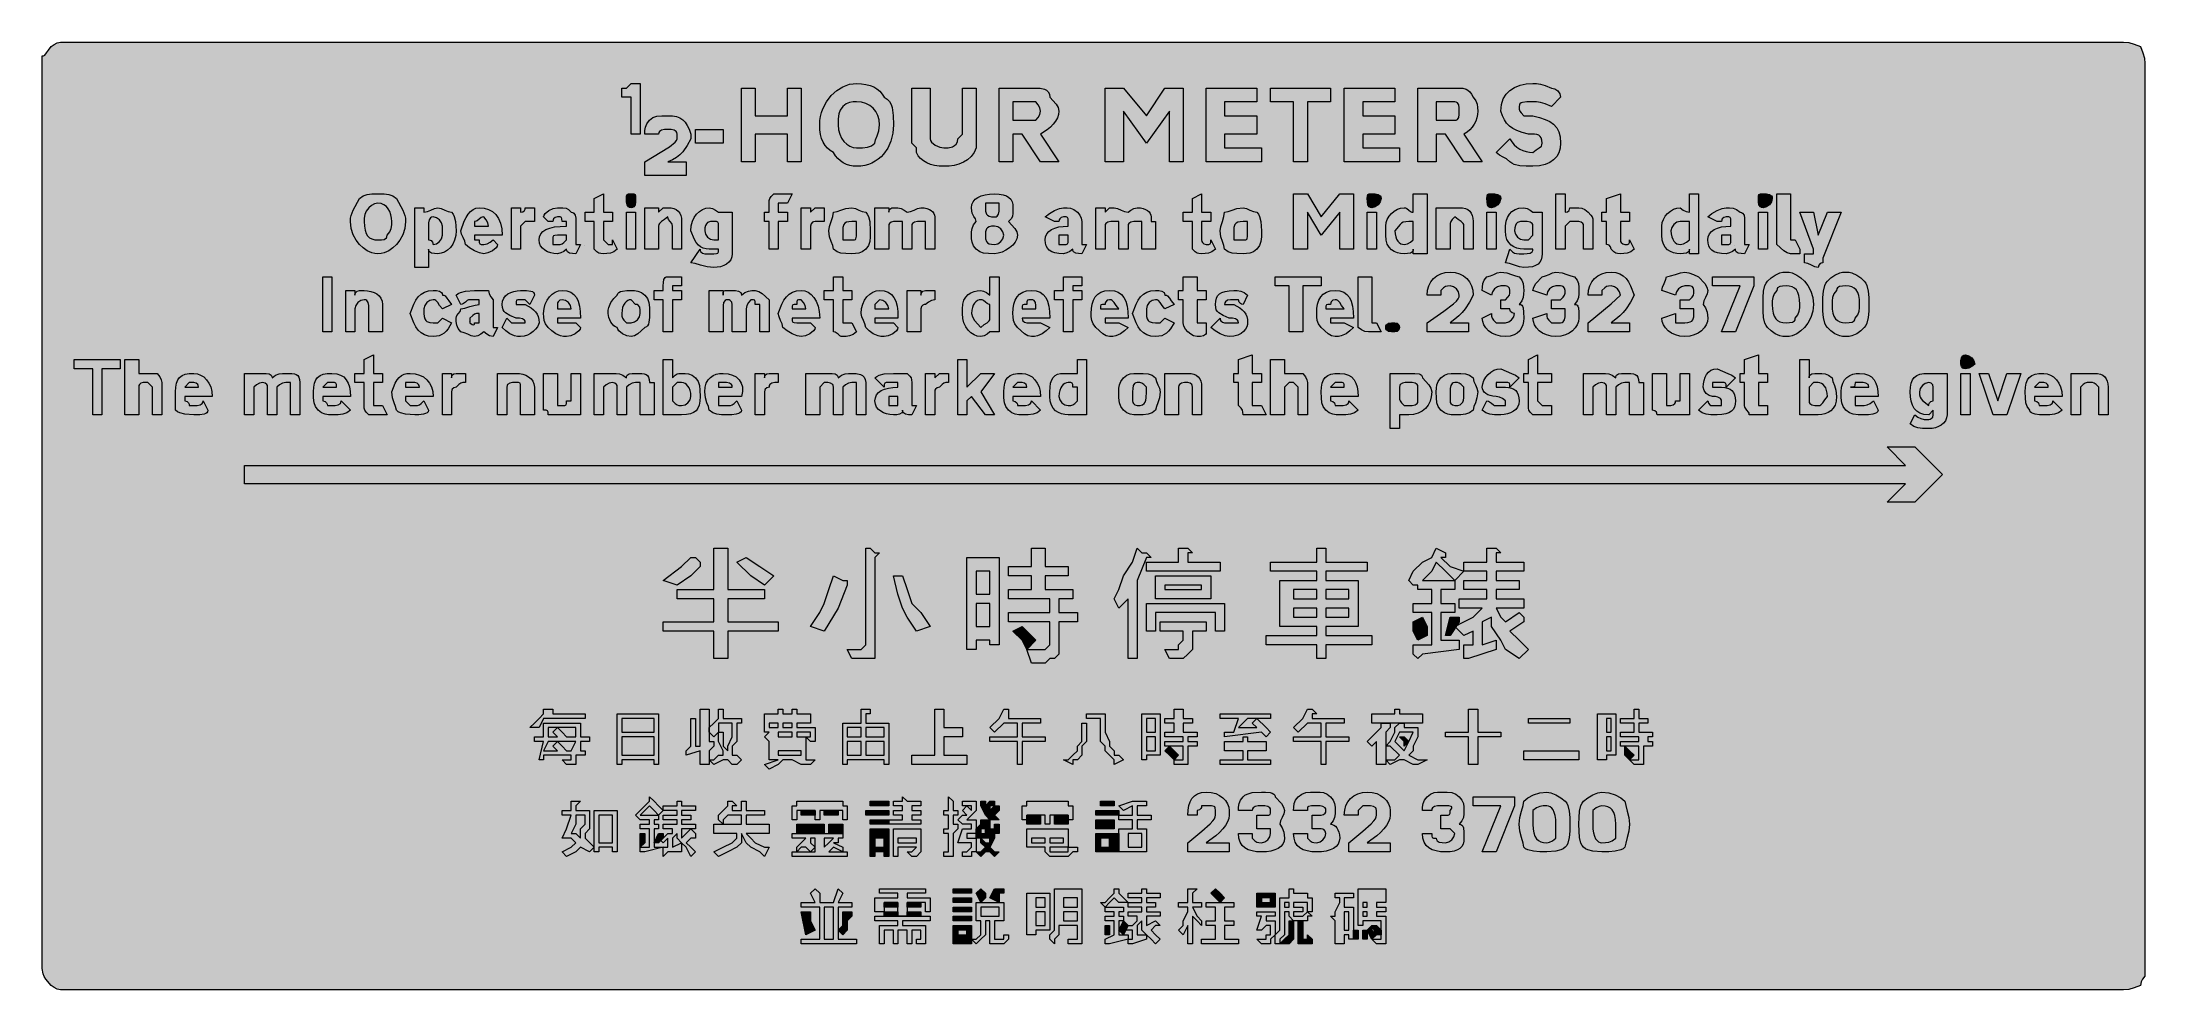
# Model space of a CAD drawing. Header units: metres. Extents: x 9 to 558, y 12 to 260.
import ezdxf

# ---------------------------------------------------------------- set-up
doc = ezdxf.new("R2010")
doc.units = ezdxf.units.M
for name, color, linetype, true_color in [('FILL_BLACK_000000', 7, 'Continuous', 0x000000), ('FILL_YELLOW_FFFF00', 7, 'Continuous', 0xffff00), ('STROKE_BLACK_000000', 7, 'Continuous', 0x000000)]:
    doc.layers.add(name, color=color, linetype=linetype, true_color=true_color)

msp = doc.modelspace()

# ---------------------------------------------------------------- hatches: boundary and pattern name
at = {"layer": 'FILL_BLACK_000000', "true_color": 0x000000}
h = msp.add_hatch(color=7, dxfattribs=at)
h.dxf.hatch_style = 1
h.paths.add_polyline_path([(162.81, 235.68), (162.81, 245.28), (160.41, 245.28), (160.41, 247.68), (161.61, 247.68), (162.81, 248.88), (165.21, 248.88), (165.21, 235.68), (162.81, 235.68)])
h = msp.add_hatch(color=7, dxfattribs=at)
h.dxf.hatch_style = 1
h.paths.add_polyline_path([(200.01, 240.48), (203.61, 240.48), (203.61, 247.68), (207.21, 247.68), (207.21, 228.48), (203.61, 228.48), (203.61, 235.68), (200.01, 235.68), (195.21, 235.68), (195.21, 228.48), (191.61, 228.48), (191.61, 247.68), (195.21, 247.68), (195.21, 240.48), (200.01, 240.48)])
h = msp.add_hatch(color=7, dxfattribs=at)
h.dxf.hatch_style = 1
h.paths.add_polyline_path([(224.08, 248.65), (225.15, 248.37), (226.11, 247.98), (226.95, 247.47), (227.68, 246.85), (228.3, 246.12), (228.81, 245.28), (229.6, 244.77), (230.2, 244.15), (230.62, 243.42), (230.91, 242.58), (231.17, 240.55), (231.21, 238.08), (231.04, 235.89), (230.55, 233.86), (229.75, 232.03), (228.66, 230.43), (228.01, 229.73), (227.28, 229.12), (226.5, 228.58), (225.64, 228.12), (224.72, 227.76), (223.75, 227.5), (222.71, 227.34), (221.61, 227.28), (220.71, 227.34), (219.83, 227.5), (218.97, 227.79), (218.16, 228.18), (217.4, 228.69), (216.72, 229.3), (216.11, 230.04), (215.61, 230.88), (214.77, 231.39), (214.03, 232), (213.42, 232.74), (212.91, 233.58), (212.52, 234.54), (212.23, 235.6), (212.07, 236.79), (212.01, 238.08), (212.07, 239.19), (212.23, 240.27), (212.48, 241.3), (212.83, 242.3), (213.78, 244.13), (215.01, 245.73), (216.46, 247.04), (218.08, 248.04), (219.82, 248.66), (220.71, 248.82), (221.61, 248.88), (222.9, 248.82), (224.08, 248.65)])
h.paths.add_polyline_path([(227.18, 240.54), (226.66, 241.56), (225.96, 242.43), (225.09, 243.13), (224.07, 243.65), (222.9, 243.97), (221.61, 244.08), (220.71, 244.06), (219.81, 243.93), (218.91, 243.57), (218.01, 242.88), (217.32, 241.96), (216.96, 240.93), (216.83, 239.67), (216.81, 238.08), (216.92, 236.79), (217.22, 235.62), (217.7, 234.6), (218.31, 233.73), (219.04, 233.03), (219.85, 232.51), (220.71, 232.19), (221.61, 232.08), (223.2, 232.1), (224.46, 232.23), (225.49, 232.59), (226.41, 233.28), (226.6, 234.2), (227.01, 235.23), (227.42, 236.49), (227.61, 238.08), (227.5, 239.37), (227.18, 240.54)], flags=16)
h = msp.add_hatch(color=7, dxfattribs=at)
h.dxf.hatch_style = 1
h.paths.add_polyline_path([(252.81, 235.68), (252.81, 233.28), (252.81, 232.08), (252.25, 230.84), (251.5, 229.81), (250.57, 228.98), (249.51, 228.33), (248.33, 227.85), (247.07, 227.52), (245.76, 227.34), (244.41, 227.28), (243.12, 227.34), (241.93, 227.5), (240.87, 227.79), (239.91, 228.18), (239.07, 228.69), (238.33, 229.3), (237.72, 230.04), (237.21, 230.88), (237.21, 232.08), (236.01, 233.28), (236.01, 235.68), (236.01, 247.68), (240.81, 247.68), (240.81, 235.68), (240.81, 234.48), (240.92, 234.03), (241.2, 233.6), (242.16, 232.83), (243.34, 232.29), (244.41, 232.08), (245.48, 232.12), (246.66, 232.38), (247.19, 232.67), (247.62, 233.09), (247.9, 233.69), (248.01, 234.48), (249.21, 235.68), (249.21, 247.68), (252.81, 247.68), (252.81, 235.68)])
h = msp.add_hatch(color=7, dxfattribs=at)
h.dxf.hatch_style = 1
h.paths.add_polyline_path([(258.81, 228.48), (258.81, 247.68), (268.41, 247.68), (269.48, 247.64), (270.66, 247.38), (271.19, 247.09), (271.62, 246.67), (271.9, 246.07), (272.01, 245.28), (273.66, 243.48), (274.2, 242.58), (274.41, 241.68), (274.3, 240.78), (274, 239.9), (273.52, 239.04), (272.91, 238.23), (272.18, 237.47), (271.37, 236.79), (269.61, 235.68), (274.41, 228.48), (269.61, 228.48), (264.81, 235.68), (262.41, 235.68), (262.41, 228.48), (258.81, 228.48)])
h.paths.add_polyline_path([(268.41, 239.28), (269.01, 240.03), (269.42, 240.8), (269.61, 241.68), (269.42, 242.56), (269.01, 243.33), (268.41, 244.08), (267.21, 244.08), (262.41, 244.08), (262.41, 239.28), (267.21, 239.28), (268.41, 239.28)], flags=16)
h = msp.add_hatch(color=7, dxfattribs=at)
h.dxf.hatch_style = 1
h.paths.add_polyline_path([(291.21, 241.68), (291.21, 228.48), (286.41, 228.48), (286.41, 247.68), (291.21, 247.68), (297.21, 240.48), (302.01, 247.68), (306.81, 247.68), (306.81, 228.48), (303.21, 228.48), (303.21, 241.68), (297.21, 233.28), (291.21, 241.68)])
h = msp.add_hatch(color=7, dxfattribs=at)
h.dxf.hatch_style = 1
h.paths.add_polyline_path([(317.61, 232.08), (327.21, 232.08), (327.21, 228.48), (312.81, 228.48), (312.81, 247.68), (326.01, 247.68), (326.01, 244.08), (317.61, 244.08), (317.61, 240.48), (326.01, 240.48), (326.01, 235.68), (317.61, 235.68), (317.61, 232.08)])
h = msp.add_hatch(color=7, dxfattribs=at)
h.dxf.hatch_style = 1
h.paths.add_polyline_path([(339.21, 228.48), (335.61, 228.48), (335.61, 244.08), (329.61, 244.08), (329.61, 247.68), (345.21, 247.68), (345.21, 244.08), (339.21, 244.08), (339.21, 228.48)])
h = msp.add_hatch(color=7, dxfattribs=at)
h.dxf.hatch_style = 1
h.paths.add_polyline_path([(353.61, 232.08), (363.21, 232.08), (363.21, 228.48), (348.81, 228.48), (348.81, 247.68), (362.01, 247.68), (362.01, 244.08), (353.61, 244.08), (353.61, 240.48), (362.01, 240.48), (362.01, 235.68), (353.61, 235.68), (353.61, 232.08)])
h = msp.add_hatch(color=7, dxfattribs=at)
h.dxf.hatch_style = 1
h.paths.add_polyline_path([(368.01, 228.48), (368.01, 247.68), (378.81, 247.68), (379.71, 247.64), (380.61, 247.38), (381.06, 247.09), (381.51, 246.67), (381.96, 246.07), (382.41, 245.28), (383.1, 244.38), (383.46, 243.48), (383.59, 242.58), (383.61, 241.68), (383.55, 240.78), (383.38, 239.9), (383.1, 239.04), (382.71, 238.23), (382.2, 237.47), (381.58, 236.79), (380.85, 236.18), (380.01, 235.68), (384.81, 228.48), (380.01, 228.48), (375.21, 235.68), (372.81, 235.68), (372.81, 228.48), (368.01, 228.48)])
h.paths.add_polyline_path([(378.01, 239.33), (378.3, 239.49), (378.66, 240.03), (378.79, 240.8), (378.81, 241.68), (378.79, 242.56), (378.66, 243.33), (378.3, 243.87), (378.01, 244.03), (377.61, 244.08), (372.81, 244.08), (372.81, 239.28), (377.61, 239.28), (378.01, 239.33)], flags=16)
h = msp.add_hatch(color=7, dxfattribs=at)
h.dxf.hatch_style = 1
h.paths.add_polyline_path([(394.43, 242.17), (394.56, 241.68), (394.92, 241.19), (395.61, 240.48), (398.01, 240.48), (399.7, 240.02), (401.16, 239.52), (402.4, 238.94), (403.41, 238.23), (404.2, 237.35), (404.76, 236.26), (405.1, 234.92), (405.21, 233.28), (405.1, 231.99), (404.76, 230.82), (404.2, 229.8), (403.41, 228.93), (402.4, 228.23), (401.16, 227.71), (399.7, 227.39), (398.01, 227.28), (396.23, 227.3), (394.56, 227.43), (393.12, 227.79), (392.51, 228.08), (392.01, 228.48), (391.11, 229.19), (390.21, 229.68), (389.31, 230.17), (388.41, 230.88), (392.01, 234.48), (392.51, 233.64), (393.12, 232.9), (393.8, 232.29), (394.56, 231.78), (395.37, 231.39), (396.23, 231.1), (397.11, 230.94), (398.01, 230.88), (398.89, 231.59), (399.66, 232.08), (400.2, 232.57), (400.36, 232.88), (400.41, 233.28), (400.35, 234.07), (400.18, 234.67), (399.9, 235.09), (399.51, 235.38), (399, 235.55), (398.38, 235.64), (396.81, 235.68), (395.17, 236.13), (393.83, 236.62), (392.74, 237.16), (391.86, 237.78), (391.15, 238.52), (390.57, 239.39), (390.07, 240.44), (389.61, 241.68), (389.77, 243.37), (390.25, 244.83), (391, 246.07), (392.01, 247.08), (393.24, 247.87), (394.67, 248.43), (396.27, 248.77), (398.01, 248.88), (398.93, 248.86), (399.96, 248.73), (401.22, 248.37), (402.81, 247.68), (403.69, 247.47), (404.46, 246.93), (405, 246.16), (405.21, 245.28), (402.81, 242.88), (401.22, 243.57), (399.96, 243.93), (398.93, 244.06), (398.01, 244.08), (396.43, 244.06), (395.31, 243.93), (394.92, 243.79), (394.63, 243.57), (394.47, 243.28), (394.41, 242.88), (394.43, 242.17)])
h = msp.add_hatch(color=7, dxfattribs=at)
h.dxf.hatch_style = 1
h.paths.add_polyline_path([(177.21, 228.48), (177.21, 224.88), (166.41, 224.88), (166.41, 228.48), (172.86, 232.38), (174.34, 233.54), (174.7, 234.03), (174.81, 234.48), (174.81, 235.68), (174.76, 236.08), (174.6, 236.37), (174.06, 236.73), (173.29, 236.86), (172.41, 236.88), (171.53, 236.86), (170.76, 236.73), (170.22, 236.37), (170.06, 236.08), (170.01, 235.68), (166.41, 235.68), (166.43, 236.58), (166.56, 237.48), (166.92, 238.38), (167.61, 239.28), (168.53, 239.97), (169.56, 240.33), (170.82, 240.46), (172.41, 240.48), (173.65, 240.42), (174.7, 240.24), (175.57, 239.91), (176.31, 239.43), (176.93, 238.78), (177.47, 237.95), (177.96, 236.92), (178.41, 235.68), (178.41, 234.48), (177.47, 232.7), (176.31, 231.03), (175.57, 230.27), (174.7, 229.59), (173.65, 228.98), (172.41, 228.48), (177.21, 228.48)])
h = msp.add_hatch(color=7, dxfattribs=at)
h.dxf.hatch_style = 1
h.paths.add_polyline_path([(186.81, 233.28), (179.61, 233.28), (179.61, 236.88), (186.81, 236.88), (186.81, 233.28)])
h = msp.add_hatch(color=7, dxfattribs=at)
h.dxf.hatch_style = 1
h.paths.add_polyline_path([(99.66, 219.93), (100.69, 219.57), (101.61, 218.88), (103.26, 215.88), (103.8, 214.49), (103.96, 213.73), (104.01, 212.88), (103.8, 211.1), (103.26, 209.43), (102.49, 207.99), (101.61, 206.88), (100.69, 206), (99.66, 205.23), (98.4, 204.69), (97.66, 204.53), (96.81, 204.48), (95.96, 204.53), (95.22, 204.69), (93.96, 205.23), (92.93, 206), (92.01, 206.88), (91.13, 207.99), (90.36, 209.43), (89.82, 211.1), (89.61, 212.88), (89.66, 213.73), (89.82, 214.49), (90.36, 215.88), (92.01, 218.88), (92.93, 219.57), (93.96, 219.93), (95.22, 220.06), (96.81, 220.08), (98.4, 220.06), (99.66, 219.93)])
h.paths.add_polyline_path([(100.18, 214.64), (99.9, 215.45), (99.51, 216.18), (99, 216.79), (98.38, 217.27), (97.65, 217.57), (96.81, 217.68), (95.93, 217.49), (95.16, 217.08), (94.41, 216.48), (93.72, 215.58), (93.36, 214.68), (93.23, 213.78), (93.21, 212.88), (93.27, 211.64), (93.43, 210.61), (93.72, 209.78), (94.11, 209.13), (94.62, 208.65), (95.23, 208.32), (95.97, 208.14), (96.81, 208.08), (97.69, 208.1), (98.46, 208.23), (99, 208.59), (99.16, 208.88), (99.21, 209.28), (99.9, 210.18), (100.26, 211.08), (100.39, 211.98), (100.41, 212.88), (100.35, 213.78), (100.18, 214.64)], flags=16)
h = msp.add_hatch(color=7, dxfattribs=at)
h.dxf.hatch_style = 1
h.paths.add_polyline_path([(158.01, 215.28), (158.01, 212.88), (155.61, 212.88), (155.61, 208.08), (156.81, 206.88), (158.01, 206.88), (158.01, 208.08), (159.21, 205.68), (158.31, 204.99), (157.41, 204.63), (156.51, 204.5), (155.61, 204.48), (154.9, 204.5), (154.41, 204.63), (153.92, 204.99), (153.21, 205.68), (153.21, 206.88), (153.21, 212.88), (150.81, 212.88), (150.81, 215.28), (153.21, 215.28), (153.21, 218.88), (155.61, 220.08), (155.61, 215.28), (158.01, 215.28)])
h = msp.add_hatch(color=7, dxfattribs=at)
h.dxf.hatch_style = 1
h.paths.add_polyline_path([(163.99, 218), (163.86, 217.23), (163.5, 216.69), (163.21, 216.53), (162.81, 216.48), (162.41, 216.53), (162.12, 216.69), (161.76, 217.23), (161.63, 218), (161.61, 218.88), (161.63, 219.57), (161.76, 219.93), (162.12, 220.06), (162.81, 220.08), (163.5, 220.06), (163.86, 219.93), (163.99, 219.57), (164.01, 218.88), (163.99, 218)])
h = msp.add_hatch(color=7, dxfattribs=at)
h.dxf.hatch_style = 1
h.paths.add_polyline_path([(198.81, 205.68), (198.81, 212.88), (197.61, 212.88), (197.61, 215.28), (198.81, 215.28), (198.81, 217.68), (198.83, 218.39), (198.96, 218.88), (199.32, 219.37), (200.01, 220.08), (202.41, 220.08), (204.81, 220.08), (203.61, 217.68), (202.41, 217.68), (201.21, 217.68), (201.21, 216.48), (201.21, 215.28), (203.61, 215.28), (203.61, 212.88), (201.21, 212.88), (201.21, 205.68), (198.81, 205.68)])
h = msp.add_hatch(color=7, dxfattribs=at)
h.dxf.hatch_style = 1
h.paths.add_polyline_path([(253.73, 204.99), (252.81, 205.68), (252.12, 206.58), (251.76, 207.48), (251.63, 208.38), (251.61, 209.28), (251.63, 210.18), (251.76, 211.08), (252.12, 211.98), (252.81, 212.88), (252.62, 213.61), (252.21, 214.23), (251.8, 215.07), (251.66, 215.69), (251.61, 216.48), (251.72, 217.32), (252.04, 218.05), (252.56, 218.67), (253.26, 219.18), (254.13, 219.57), (255.15, 219.85), (256.32, 220.02), (257.61, 220.08), (258.85, 220.02), (259.88, 219.85), (260.71, 219.57), (261.36, 219.18), (261.84, 218.67), (262.17, 218.05), (262.35, 217.32), (262.41, 216.48), (262.39, 215.07), (262.26, 214.23), (261.9, 213.61), (261.21, 212.88), (262.86, 211.08), (263.4, 210.18), (263.61, 209.28), (263.45, 208.38), (263.01, 207.52), (262.34, 206.71), (261.51, 205.98), (260.56, 205.37), (259.56, 204.89), (258.56, 204.59), (257.61, 204.48), (256.02, 204.5), (254.76, 204.63), (253.73, 204.99)])
h.paths.add_polyline_path([(255.8, 211.24), (255.51, 210.93), (255.25, 210.16), (255.21, 209.28), (255.25, 208.4), (255.51, 207.63), (255.8, 207.32), (256.22, 207.09), (256.82, 206.93), (257.61, 206.88), (258.49, 207.09), (259.26, 207.63), (259.8, 208.4), (260.01, 209.28), (259.8, 210.16), (259.26, 210.93), (258.49, 211.47), (257.61, 211.68), (256.82, 211.63), (256.22, 211.47), (255.8, 211.24)], flags=16)
h.paths.add_polyline_path([(257.61, 217.68), (255.21, 217.68), (255.21, 216.48), (255.25, 215.6), (255.51, 214.83), (255.8, 214.52), (256.22, 214.29), (256.82, 214.13), (257.61, 214.08), (258.01, 214.13), (258.3, 214.29), (258.66, 214.83), (258.79, 215.6), (258.81, 216.48), (258.81, 217.68), (257.61, 217.68)], flags=16)
h = msp.add_hatch(color=7, dxfattribs=at)
h.dxf.hatch_style = 1
h.paths.add_polyline_path([(314.01, 215.28), (314.01, 212.88), (311.61, 212.88), (311.61, 208.08), (311.66, 207.68), (311.8, 207.39), (312.21, 207.03), (312.81, 206.88), (313.5, 206.9), (313.86, 207.03), (313.99, 207.39), (314.01, 208.08), (315.21, 205.68), (314.31, 204.99), (313.41, 204.63), (312.51, 204.5), (311.61, 204.48), (310.9, 204.5), (310.41, 204.63), (309.92, 204.99), (309.21, 205.68), (309.21, 206.88), (309.21, 212.88), (306.81, 212.88), (306.81, 215.28), (309.21, 215.28), (309.21, 218.88), (311.61, 220.08), (311.61, 215.28), (314.01, 215.28)])
h = msp.add_hatch(color=7, dxfattribs=at)
h.dxf.hatch_style = 1
h.paths.add_polyline_path([(339.21, 215.28), (339.21, 205.68), (335.61, 205.68), (335.61, 220.08), (339.21, 220.08), (342.81, 214.08), (347.61, 220.08), (351.21, 220.08), (351.21, 205.68), (347.61, 205.68), (347.61, 215.28), (342.81, 209.28), (339.21, 215.28)])
h = msp.add_hatch(color=7, dxfattribs=at)
h.dxf.hatch_style = 1
h.paths.add_polyline_path([(358.2, 218), (357.66, 217.23), (356.89, 216.69), (356.01, 216.48), (355.61, 216.53), (355.32, 216.69), (354.96, 217.23), (354.83, 218), (354.81, 218.88), (354.83, 219.57), (354.96, 219.93), (355.32, 220.06), (356.01, 220.08), (356.89, 220.06), (357.66, 219.93), (358.2, 219.57), (358.36, 219.28), (358.41, 218.88), (358.2, 218)])
h = msp.add_hatch(color=7, dxfattribs=at)
h.dxf.hatch_style = 1
h.paths.add_polyline_path([(370.41, 220.08), (370.41, 204.48), (366.81, 204.48), (366.81, 205.68), (366.76, 205.28), (366.6, 204.99), (366.06, 204.63), (365.29, 204.5), (364.41, 204.48), (363.51, 204.54), (362.65, 204.72), (361.84, 205.05), (361.11, 205.53), (360.5, 206.18), (360.02, 207.01), (359.72, 208.04), (359.61, 209.28), (359.61, 210.48), (359.61, 211.68), (359.72, 212.58), (360.02, 213.44), (360.5, 214.25), (361.11, 214.98), (361.84, 215.59), (362.65, 216.07), (363.51, 216.37), (364.41, 216.48), (364.81, 216.43), (365.12, 216.29), (365.61, 215.88), (366.1, 215.47), (366.41, 215.33), (366.81, 215.28), (366.81, 220.08), (370.41, 220.08)])
h.paths.add_polyline_path([(366.81, 212.88), (365.61, 212.88), (364.82, 212.83), (364.2, 212.67), (363.73, 212.44), (363.36, 212.13), (362.01, 210.48), (362.06, 209.64), (362.22, 208.9), (362.45, 208.29), (362.76, 207.78), (363.12, 207.39), (363.53, 207.1), (363.96, 206.94), (364.41, 206.88), (365.29, 207.07), (366.06, 207.48), (366.81, 208.08), (366.81, 211.68), (366.81, 212.88)], flags=16)
h = msp.add_hatch(color=7, dxfattribs=at)
h.dxf.hatch_style = 1
h.paths.add_polyline_path([(389.4, 218), (388.86, 217.23), (388.09, 216.69), (387.21, 216.48), (386.81, 216.53), (386.52, 216.69), (386.16, 217.23), (386.03, 218), (386.01, 218.88), (386.03, 219.57), (386.16, 219.93), (386.52, 220.06), (387.21, 220.08), (388.09, 220.06), (388.86, 219.93), (389.4, 219.57), (389.56, 219.28), (389.61, 218.88), (389.4, 218)])
h = msp.add_hatch(color=7, dxfattribs=at)
h.dxf.hatch_style = 1
h.paths.add_polyline_path([(410.76, 216.33), (411.53, 215.97), (412.41, 215.28), (413.1, 214.57), (413.46, 214.08), (413.59, 213.59), (413.61, 212.88), (413.61, 205.68), (411.21, 205.68), (411.21, 211.68), (411.16, 212.08), (411.02, 212.37), (410.61, 212.73), (410.01, 212.88), (408.81, 212.88), (407.61, 212.88), (406.41, 211.68), (406.41, 205.68), (404.01, 205.68), (404.01, 220.08), (406.41, 220.08), (406.41, 215.28), (407.01, 215.43), (407.42, 215.79), (407.56, 216.08), (407.61, 216.48), (410.01, 216.48), (410.76, 216.33)])
h = msp.add_hatch(color=7, dxfattribs=at)
h.dxf.hatch_style = 1
h.paths.add_polyline_path([(423.21, 215.28), (423.21, 212.88), (420.81, 212.88), (420.81, 208.08), (420.86, 207.68), (421, 207.39), (421.41, 207.03), (422.01, 206.88), (422.7, 206.9), (423.06, 207.03), (423.19, 207.39), (423.21, 208.08), (424.41, 205.68), (423.51, 204.99), (422.61, 204.63), (421.71, 204.5), (420.81, 204.48), (420.1, 204.5), (419.61, 204.63), (419.12, 204.99), (418.41, 205.68), (418.26, 206.28), (417.9, 206.69), (417.61, 206.83), (417.21, 206.88), (417.21, 212.88), (416.01, 212.88), (416.01, 215.28), (417.21, 215.28), (417.21, 218.88), (420.81, 220.08), (420.81, 215.28), (423.21, 215.28)])
h = msp.add_hatch(color=7, dxfattribs=at)
h.dxf.hatch_style = 1
h.paths.add_polyline_path([(441.21, 220.08), (441.21, 204.48), (438.81, 204.48), (438.81, 205.68), (438.76, 205.28), (438.6, 204.99), (438.06, 204.63), (437.29, 204.5), (436.41, 204.48), (435.51, 204.54), (434.65, 204.72), (433.84, 205.05), (433.11, 205.53), (432.5, 206.18), (432.02, 207.01), (431.72, 208.04), (431.61, 209.28), (431.61, 210.48), (431.61, 211.68), (431.72, 212.58), (432.02, 213.44), (432.5, 214.25), (433.11, 214.98), (433.84, 215.59), (434.65, 216.07), (435.51, 216.37), (436.41, 216.48), (437.16, 215.88), (437.93, 215.47), (438.81, 215.28), (438.81, 220.08), (441.21, 220.08)])
h.paths.add_polyline_path([(438.81, 212.88), (436.41, 212.88), (435.53, 212.67), (434.76, 212.13), (434.22, 211.36), (434.01, 210.48), (434.06, 209.64), (434.22, 208.9), (434.45, 208.29), (434.76, 207.78), (435.12, 207.39), (435.53, 207.1), (435.96, 206.94), (436.41, 206.88), (437.29, 207.07), (438.06, 207.48), (438.81, 208.08), (438.81, 211.68), (438.81, 212.88)], flags=16)
h = msp.add_hatch(color=7, dxfattribs=at)
h.dxf.hatch_style = 1
h.paths.add_polyline_path([(460.2, 218), (459.66, 217.23), (458.89, 216.69), (458.01, 216.48), (457.61, 216.53), (457.32, 216.69), (456.96, 217.23), (456.83, 218), (456.81, 218.88), (456.83, 219.57), (456.96, 219.93), (457.32, 220.06), (458.01, 220.08), (458.89, 220.06), (459.66, 219.93), (460.2, 219.57), (460.36, 219.28), (460.41, 218.88), (460.2, 218)])
h = msp.add_hatch(color=7, dxfattribs=at)
h.dxf.hatch_style = 1
h.paths.add_polyline_path([(465.21, 208.08), (466.41, 208.08), (467.61, 205.68), (467.61, 204.48), (466.41, 204.48), (465.21, 204.48), (464.31, 204.69), (463.41, 205.23), (461.61, 206.88), (461.61, 220.08), (465.21, 220.08), (465.21, 208.08)])
h = msp.add_hatch(color=7, dxfattribs=at)
h.dxf.hatch_style = 1
h.paths.add_polyline_path([(116.8, 208.02), (116.32, 207), (115.71, 206.13), (114.98, 205.43), (114.17, 204.91), (113.31, 204.59), (112.41, 204.48), (111.53, 204.5), (110.76, 204.63), (110.22, 204.99), (110.06, 205.28), (110.01, 205.68), (110.01, 200.88), (106.41, 200.88), (106.41, 216.48), (108.81, 216.48), (108.81, 215.28), (109.71, 215.47), (110.61, 215.88), (111.51, 216.29), (112.41, 216.48), (113.31, 216.29), (114.21, 215.88), (115.11, 215.47), (116.01, 215.28), (116.41, 214.78), (116.7, 214.19), (117.06, 212.88), (117.21, 210.48), (117.1, 209.19), (116.8, 208.02)])
h.paths.add_polyline_path([(112.86, 207.63), (113.4, 208.4), (113.61, 209.28), (113.61, 211.68), (113.4, 212.56), (112.86, 213.33), (112.09, 213.87), (111.21, 214.08), (110.81, 214.03), (110.52, 213.87), (110.16, 213.33), (110.03, 212.56), (110.01, 211.68), (110.01, 209.28), (110.01, 208.08), (110.41, 208.03), (110.7, 207.89), (111.06, 207.48), (111.21, 206.88), (112.09, 207.09), (112.86, 207.63)], flags=16)
h = msp.add_hatch(color=7, dxfattribs=at)
h.dxf.hatch_style = 1
h.paths.add_polyline_path([(122.01, 208.08), (123.21, 208.08), (123.23, 207.39), (123.36, 207.03), (123.72, 206.9), (124.41, 206.88), (125.29, 207.07), (126.06, 207.48), (126.81, 208.08), (128.01, 206.88), (127.9, 206.43), (127.62, 206), (126.66, 205.23), (125.48, 204.69), (124.41, 204.48), (123.32, 204.69), (122.01, 205.23), (120.7, 206), (119.61, 206.88), (119.42, 207.78), (119.01, 208.68), (118.6, 209.58), (118.41, 210.48), (119.33, 212.94), (119.82, 213.96), (120.36, 214.83), (120.95, 215.53), (121.62, 216.05), (122.36, 216.37), (123.21, 216.48), (124.5, 216.37), (125.67, 216.03), (126.69, 215.47), (127.56, 214.68), (128.26, 213.67), (128.78, 212.43), (129.1, 210.97), (129.21, 209.28), (122.01, 209.28), (122.01, 208.08)])
h.paths.add_polyline_path([(125.42, 212.56), (125.01, 213.33), (124.41, 214.08), (124.01, 214.03), (123.7, 213.89), (123.21, 213.48), (122.72, 213.07), (122.41, 212.93), (122.01, 212.88), (122.01, 211.68), (125.61, 211.68), (125.42, 212.56)], flags=16)
h = msp.add_hatch(color=7, dxfattribs=at)
h.dxf.hatch_style = 1
h.paths.add_polyline_path([(131.61, 216.48), (134.01, 216.48), (134.01, 215.28), (134.61, 215.43), (135.02, 215.79), (135.16, 216.08), (135.21, 216.48), (137.61, 216.48), (137.61, 212.88), (135.21, 212.88), (134.01, 211.68), (134.01, 205.68), (131.61, 205.68), (131.61, 216.48)])
h = msp.add_hatch(color=7, dxfattribs=at)
h.dxf.hatch_style = 1
h.paths.add_polyline_path([(144.81, 212.88), (144.79, 213.57), (144.66, 213.93), (144.3, 214.06), (143.61, 214.08), (143.01, 213.93), (142.6, 213.57), (142.46, 213.28), (142.41, 212.88), (141.21, 212.88), (140.01, 214.08), (140.12, 214.53), (140.4, 214.96), (141.36, 215.73), (142.54, 216.27), (143.61, 216.48), (145.02, 216.46), (145.86, 216.33), (146.48, 215.97), (147.21, 215.28), (147.61, 215.23), (147.9, 215.07), (148.26, 214.53), (148.39, 213.76), (148.41, 212.88), (148.41, 208.08), (148.41, 206.88), (149.61, 206.88), (148.41, 204.48), (147.53, 204.5), (146.76, 204.63), (146.22, 204.99), (146.06, 205.28), (146.01, 205.68), (145.26, 205.08), (144.49, 204.67), (143.61, 204.48), (142.71, 204.54), (141.85, 204.7), (141.04, 204.99), (140.31, 205.38), (139.7, 205.89), (139.22, 206.5), (138.92, 207.24), (138.81, 208.08), (138.92, 208.92), (139.26, 209.65), (139.82, 210.27), (140.61, 210.78), (141.62, 211.17), (142.86, 211.45), (144.32, 211.62), (146.01, 211.68), (146.01, 212.88), (144.81, 212.88)])
h.paths.add_polyline_path([(143.61, 206.88), (144.32, 206.9), (144.81, 207.03), (145.3, 207.39), (146.01, 208.08), (146.01, 209.28), (143.61, 209.28), (142.92, 209.26), (142.56, 209.13), (142.43, 208.77), (142.41, 208.08), (142.41, 206.88), (143.61, 206.88)], flags=16)
h = msp.add_hatch(color=7, dxfattribs=at)
h.dxf.hatch_style = 1
h.paths.add_polyline_path([(161.61, 205.68), (161.61, 215.28), (164.01, 215.28), (164.01, 205.68), (161.61, 205.68)])
h = msp.add_hatch(color=7, dxfattribs=at)
h.dxf.hatch_style = 1
h.paths.add_polyline_path([(173.61, 205.68), (173.61, 211.68), (173.56, 212.08), (173.42, 212.39), (173.01, 212.88), (172.6, 213.37), (172.46, 213.68), (172.41, 214.08), (171.53, 213.37), (170.76, 212.88), (170.22, 212.39), (170.06, 212.08), (170.01, 211.68), (170.01, 205.68), (166.41, 205.68), (166.41, 216.48), (170.01, 216.48), (170.01, 215.28), (171.21, 216.48), (172.41, 216.48), (173.25, 216.42), (173.98, 216.25), (174.6, 215.97), (175.11, 215.58), (175.5, 215.07), (175.78, 214.45), (175.95, 213.72), (176.01, 212.88), (176.01, 205.68), (173.61, 205.68)])
h = msp.add_hatch(color=7, dxfattribs=at)
h.dxf.hatch_style = 1
h.paths.add_polyline_path([(188.8, 202.9), (188.32, 202.29), (187.71, 201.78), (186.98, 201.39), (186.17, 201.1), (185.31, 200.94), (184.41, 200.88), (182.63, 201.07), (180.96, 201.48), (179.52, 201.89), (178.41, 202.08), (180.81, 205.68), (180.86, 205.28), (181, 204.99), (181.41, 204.63), (182.01, 204.48), (184.41, 204.48), (185.1, 204.5), (185.46, 204.63), (185.59, 204.99), (185.61, 205.68), (183.21, 205.68), (182.36, 205.74), (181.62, 205.92), (180.95, 206.25), (180.36, 206.73), (179.82, 207.38), (179.33, 208.21), (178.41, 210.48), (178.52, 211.77), (178.82, 212.94), (179.3, 213.96), (179.91, 214.83), (180.64, 215.53), (181.45, 216.05), (182.31, 216.37), (183.21, 216.48), (184.09, 216.29), (184.86, 215.88), (185.61, 215.28), (189.21, 215.28), (189.21, 204.48), (189.1, 203.64), (188.8, 202.9)])
h.paths.add_polyline_path([(185.46, 212.73), (185.1, 212.86), (184.41, 212.88), (183.53, 212.84), (182.76, 212.58), (182.45, 212.29), (182.22, 211.87), (182.06, 211.27), (182.01, 210.48), (182.22, 209.6), (182.76, 208.83), (183.53, 208.29), (184.41, 208.08), (185.61, 208.08), (185.61, 209.28), (185.61, 211.68), (185.59, 212.37), (185.46, 212.73)], flags=16)
h = msp.add_hatch(color=7, dxfattribs=at)
h.dxf.hatch_style = 1
h.paths.add_polyline_path([(207.21, 216.48), (209.61, 216.48), (209.61, 215.28), (210.81, 216.48), (213.21, 216.48), (213.21, 212.88), (210.81, 212.88), (210.41, 212.83), (210.12, 212.69), (209.76, 212.28), (209.61, 211.68), (209.61, 205.68), (207.21, 205.68), (207.21, 216.48)])
h = msp.add_hatch(color=7, dxfattribs=at)
h.dxf.hatch_style = 1
h.paths.add_polyline_path([(225.06, 207.63), (224.7, 206.6), (224.01, 205.68), (223.11, 204.99), (222.21, 204.63), (221.31, 204.5), (220.41, 204.48), (218.82, 204.5), (217.56, 204.63), (216.53, 204.99), (215.61, 205.68), (215.42, 206.6), (215.01, 207.63), (214.6, 208.89), (214.41, 210.48), (214.6, 211.57), (215.01, 212.88), (215.42, 214.19), (215.61, 215.28), (216.53, 215.47), (217.56, 215.88), (218.82, 216.29), (220.41, 216.48), (221.31, 216.29), (222.21, 215.88), (223.11, 215.47), (224.01, 215.28), (224.41, 214.78), (224.7, 214.19), (225.06, 212.88), (225.21, 210.48), (225.19, 208.89), (225.06, 207.63)])
h.paths.add_polyline_path([(220.41, 212.88), (219.62, 212.83), (219.02, 212.67), (218.6, 212.44), (218.31, 212.13), (218.05, 211.36), (218.01, 210.48), (218.01, 208.08), (220.41, 208.08), (221.1, 208.12), (221.32, 208.21), (221.46, 208.38), (221.59, 209.09), (221.61, 210.48), (221.61, 212.88), (220.41, 212.88)], flags=16)
h = msp.add_hatch(color=7, dxfattribs=at)
h.dxf.hatch_style = 1
h.paths.add_polyline_path([(237.53, 212.86), (236.76, 212.73), (236.22, 212.37), (236.06, 212.08), (236.01, 211.68), (236.01, 205.68), (233.61, 205.68), (233.61, 212.88), (231.21, 212.88), (230.61, 212.73), (230.2, 212.37), (230.06, 212.08), (230.01, 211.68), (230.01, 205.68), (226.41, 205.68), (226.41, 216.48), (230.01, 216.48), (230.01, 215.28), (230.16, 215.88), (230.52, 216.29), (230.81, 216.43), (231.21, 216.48), (232.41, 216.48), (233.29, 216.29), (234.06, 215.88), (234.81, 215.28), (235.71, 215.47), (236.61, 215.88), (237.51, 216.29), (238.41, 216.48), (239.25, 216.43), (239.98, 216.27), (240.6, 216.04), (241.11, 215.73), (241.5, 215.37), (241.78, 214.96), (241.95, 214.53), (242.01, 214.08), (242.01, 212.88), (242.01, 205.68), (239.61, 205.68), (239.61, 212.88), (238.41, 212.88), (237.53, 212.86)])
h = msp.add_hatch(color=7, dxfattribs=at)
h.dxf.hatch_style = 1
h.paths.add_polyline_path([(276.79, 213.57), (276.66, 213.93), (276.3, 214.06), (275.61, 214.08), (275.01, 213.93), (274.6, 213.57), (274.46, 213.28), (274.41, 212.88), (273.21, 212.88), (270.81, 214.08), (271.9, 214.96), (273.21, 215.73), (274.52, 216.27), (275.61, 216.48), (276.51, 216.46), (277.41, 216.33), (278.31, 215.97), (279.21, 215.28), (279.81, 214.53), (280.22, 213.76), (280.41, 212.88), (280.41, 208.08), (280.41, 206.88), (281.61, 206.88), (280.41, 204.48), (279.53, 204.5), (278.76, 204.63), (278.22, 204.99), (278.06, 205.28), (278.01, 205.68), (277.26, 205.08), (276.49, 204.67), (275.61, 204.48), (274.37, 204.54), (273.34, 204.7), (272.51, 204.99), (271.86, 205.38), (271.38, 205.89), (271.05, 206.5), (270.87, 207.24), (270.81, 208.08), (270.92, 208.92), (271.24, 209.65), (271.76, 210.27), (272.46, 210.78), (273.33, 211.17), (274.35, 211.45), (275.52, 211.62), (276.81, 211.68), (276.81, 212.88), (276.79, 213.57)])
h.paths.add_polyline_path([(275.61, 206.88), (276.3, 206.9), (276.66, 207.03), (276.79, 207.39), (276.81, 208.08), (276.81, 209.28), (274.41, 209.28), (274.41, 208.08), (274.41, 206.88), (275.61, 206.88)], flags=16)
h = msp.add_hatch(color=7, dxfattribs=at)
h.dxf.hatch_style = 1
h.paths.add_polyline_path([(293.93, 212.86), (293.16, 212.73), (292.62, 212.37), (292.46, 212.08), (292.41, 211.68), (292.41, 205.68), (290.01, 205.68), (290.01, 212.88), (288.81, 212.88), (287.93, 212.86), (287.16, 212.73), (286.62, 212.37), (286.46, 212.08), (286.41, 211.68), (286.41, 205.68), (284.01, 205.68), (284.01, 216.48), (286.41, 216.48), (286.41, 215.28), (287.61, 216.48), (288.81, 216.48), (289.71, 216.29), (290.61, 215.88), (291.51, 215.47), (292.41, 215.28), (293.16, 215.88), (293.93, 216.29), (294.81, 216.48), (295.65, 216.43), (296.38, 216.27), (297, 216.04), (297.51, 215.73), (297.9, 215.37), (298.18, 214.96), (298.35, 214.53), (298.41, 214.08), (298.41, 212.88), (299.61, 212.88), (299.61, 205.68), (296.01, 205.68), (296.01, 212.88), (294.81, 212.88), (293.93, 212.86)])
h = msp.add_hatch(color=7, dxfattribs=at)
h.dxf.hatch_style = 1
h.paths.add_polyline_path([(327.06, 207.63), (326.7, 206.6), (326.01, 205.68), (325.11, 204.99), (324.21, 204.63), (323.31, 204.5), (322.41, 204.48), (320.82, 204.5), (319.56, 204.63), (318.53, 204.99), (317.61, 205.68), (317.42, 206.6), (317.01, 207.63), (316.6, 208.89), (316.41, 210.48), (316.6, 211.57), (317.01, 212.88), (317.42, 214.19), (317.61, 215.28), (318.53, 215.47), (319.56, 215.88), (320.82, 216.29), (322.41, 216.48), (323.31, 216.29), (324.21, 215.88), (325.11, 215.47), (326.01, 215.28), (326.41, 214.78), (326.7, 214.19), (327.06, 212.88), (327.21, 210.48), (327.19, 208.89), (327.06, 207.63)])
h.paths.add_polyline_path([(322.41, 212.88), (321.62, 212.83), (321.02, 212.67), (320.6, 212.44), (320.31, 212.13), (320.05, 211.36), (320.01, 210.48), (320.01, 208.08), (322.41, 208.08), (323.1, 208.12), (323.32, 208.21), (323.46, 208.38), (323.59, 209.09), (323.61, 210.48), (323.61, 212.88), (322.41, 212.88)], flags=16)
h = msp.add_hatch(color=7, dxfattribs=at)
h.dxf.hatch_style = 1
h.paths.add_polyline_path([(354.81, 205.68), (354.81, 215.28), (357.21, 215.28), (357.21, 205.68), (354.81, 205.68)])
h = msp.add_hatch(color=7, dxfattribs=at)
h.dxf.hatch_style = 1
h.paths.add_polyline_path([(379.65, 216.42), (380.38, 216.25), (381, 215.97), (381.51, 215.58), (381.9, 215.07), (382.18, 214.45), (382.35, 213.72), (382.41, 212.88), (382.41, 205.68), (380.01, 205.68), (380.01, 211.68), (379.96, 212.08), (379.8, 212.39), (379.26, 212.88), (378.49, 213.37), (377.61, 214.08), (376.92, 213.37), (376.56, 212.88), (376.43, 212.39), (376.41, 211.68), (376.41, 205.68), (372.81, 205.68), (372.81, 216.48), (376.41, 216.48), (378.81, 216.48), (379.65, 216.42)])
h = msp.add_hatch(color=7, dxfattribs=at)
h.dxf.hatch_style = 1
h.paths.add_polyline_path([(386.01, 205.68), (386.01, 215.28), (388.41, 215.28), (388.41, 205.68), (386.01, 205.68)])
h = msp.add_hatch(color=7, dxfattribs=at)
h.dxf.hatch_style = 1
h.paths.add_polyline_path([(400.17, 202.9), (399.84, 202.29), (399.36, 201.78), (398.71, 201.39), (397.88, 201.1), (396.85, 200.94), (395.61, 200.88), (394.52, 201.07), (393.21, 201.48), (391.9, 201.89), (390.81, 202.08), (392.01, 205.68), (392.72, 204.99), (393.21, 204.63), (393.7, 204.5), (394.41, 204.48), (395.61, 204.48), (396.49, 204.5), (397.26, 204.63), (397.8, 204.99), (397.96, 205.28), (398.01, 205.68), (396.81, 205.68), (395.61, 205.68), (394.71, 205.74), (393.85, 205.92), (393.04, 206.25), (392.31, 206.73), (391.7, 207.38), (391.22, 208.21), (390.92, 209.24), (390.81, 210.48), (390.87, 211.77), (391.05, 212.94), (391.38, 213.96), (391.86, 214.83), (392.51, 215.53), (393.34, 216.05), (394.37, 216.37), (395.61, 216.48), (396.49, 216.29), (397.26, 215.88), (398.01, 215.28), (400.41, 215.28), (400.41, 204.48), (400.35, 203.64), (400.17, 202.9)])
h.paths.add_polyline_path([(397.8, 212.37), (397.26, 212.73), (396.49, 212.86), (395.61, 212.88), (394.73, 212.84), (393.96, 212.58), (393.65, 212.29), (393.42, 211.87), (393.26, 211.27), (393.21, 210.48), (393.42, 209.6), (393.96, 208.83), (394.73, 208.29), (395.61, 208.08), (396.81, 208.08), (398.01, 209.28), (398.01, 211.68), (397.96, 212.08), (397.8, 212.37)], flags=16)
h = msp.add_hatch(color=7, dxfattribs=at)
h.dxf.hatch_style = 1
h.paths.add_polyline_path([(449.59, 213.57), (449.46, 213.93), (449.1, 214.06), (448.41, 214.08), (447.81, 213.93), (447.4, 213.57), (447.26, 213.28), (447.21, 212.88), (446.01, 212.88), (443.61, 214.08), (444.7, 214.96), (446.01, 215.73), (447.32, 216.27), (448.41, 216.48), (449.31, 216.46), (450.21, 216.33), (451.11, 215.97), (452.01, 215.28), (452.41, 215.23), (452.7, 215.07), (453.06, 214.53), (453.19, 213.76), (453.21, 212.88), (453.21, 208.08), (453.21, 206.88), (454.41, 206.88), (453.21, 204.48), (452.33, 204.5), (451.56, 204.63), (451.02, 204.99), (450.86, 205.28), (450.81, 205.68), (450.06, 205.08), (449.29, 204.67), (448.41, 204.48), (447.17, 204.54), (446.14, 204.7), (445.31, 204.99), (444.66, 205.38), (444.18, 205.89), (443.85, 206.5), (443.67, 207.24), (443.61, 208.08), (443.72, 208.92), (444.04, 209.65), (444.56, 210.27), (445.26, 210.78), (446.13, 211.17), (447.15, 211.45), (448.32, 211.62), (449.61, 211.68), (449.61, 212.88), (449.59, 213.57)])
h.paths.add_polyline_path([(448.41, 206.88), (449.1, 206.9), (449.46, 207.03), (449.59, 207.39), (449.61, 208.08), (449.61, 209.28), (447.21, 209.28), (447.21, 208.08), (447.21, 206.88), (448.41, 206.88)], flags=16)
h = msp.add_hatch(color=7, dxfattribs=at)
h.dxf.hatch_style = 1
h.paths.add_polyline_path([(456.81, 205.68), (456.81, 215.28), (459.21, 215.28), (459.21, 205.68), (456.81, 205.68)])
h = msp.add_hatch(color=7, dxfattribs=at)
h.dxf.hatch_style = 1
h.paths.add_polyline_path([(473.61, 203.28), (473.61, 202.08), (473.21, 202.03), (472.92, 201.89), (472.56, 201.48), (472.41, 200.88), (471.51, 201.07), (470.61, 201.48), (469.71, 201.89), (468.81, 202.08), (468.81, 204.48), (470.01, 204.48), (471.21, 204.48), (471.21, 205.68), (467.61, 215.28), (471.21, 215.28), (472.41, 209.28), (474.81, 215.28), (478.41, 215.28), (473.61, 203.28)])
h = msp.add_hatch(color=7, dxfattribs=at)
h.dxf.hatch_style = 1
h.paths.add_polyline_path([(82.41, 184.08), (82.41, 198.48), (84.81, 198.48), (84.81, 184.08), (82.41, 184.08)])
h = msp.add_hatch(color=7, dxfattribs=at)
h.dxf.hatch_style = 1
h.paths.add_polyline_path([(171.21, 184.08), (171.21, 192.48), (168.81, 192.48), (168.81, 194.88), (171.21, 194.88), (171.21, 196.08), (171.23, 196.96), (171.36, 197.73), (171.72, 198.27), (172.01, 198.43), (172.41, 198.48), (174.81, 198.48), (176.01, 198.48), (176.01, 196.08), (174.81, 196.08), (173.61, 196.08), (173.61, 194.88), (176.01, 194.88), (176.01, 192.48), (173.61, 192.48), (173.61, 184.08), (171.21, 184.08)])
h = msp.add_hatch(color=7, dxfattribs=at)
h.dxf.hatch_style = 1
h.paths.add_polyline_path([(220.41, 194.88), (220.41, 192.48), (218.01, 192.48), (218.01, 187.68), (218.01, 186.48), (219.21, 186.48), (220.41, 186.48), (221.61, 184.08), (220.71, 183.39), (219.81, 183.03), (218.91, 182.9), (218.01, 182.88), (217.61, 182.93), (217.3, 183.07), (216.81, 183.48), (216.32, 183.89), (216.01, 184.03), (215.61, 184.08), (215.61, 186.48), (215.61, 192.48), (213.21, 192.48), (213.21, 194.88), (215.61, 194.88), (215.61, 198.48), (218.01, 198.48), (218.01, 194.88), (220.41, 194.88)])
h = msp.add_hatch(color=7, dxfattribs=at)
h.dxf.hatch_style = 1
h.paths.add_polyline_path([(258.81, 198.48), (258.81, 184.08), (256.41, 184.08), (255.66, 183.48), (254.89, 183.07), (254.01, 182.88), (253.11, 182.99), (252.25, 183.31), (251.44, 183.83), (250.71, 184.53), (250.1, 185.4), (249.62, 186.42), (249.32, 187.59), (249.21, 188.88), (249.21, 190.08), (249.32, 191.32), (249.62, 192.35), (250.1, 193.18), (250.71, 193.83), (251.44, 194.31), (252.25, 194.64), (253.11, 194.82), (254.01, 194.88), (254.76, 194.73), (255.53, 194.37), (256.41, 193.68), (256.41, 198.48), (258.81, 198.48)])
h.paths.add_polyline_path([(256.41, 191.28), (256.01, 191.33), (255.7, 191.47), (255.21, 191.88), (254.72, 192.29), (254.41, 192.43), (254.01, 192.48), (253.56, 192.42), (253.13, 192.25), (252.72, 191.97), (252.36, 191.58), (252.05, 191.07), (251.82, 190.45), (251.66, 189.72), (251.61, 188.88), (251.82, 187.98), (252.36, 187.08), (254.01, 185.28), (254.89, 185.99), (255.66, 186.48), (256.2, 186.97), (256.36, 187.28), (256.41, 187.68), (256.41, 190.08), (256.41, 191.28)], flags=16)
h = msp.add_hatch(color=7, dxfattribs=at)
h.dxf.hatch_style = 1
h.paths.add_polyline_path([(275.61, 184.08), (275.61, 192.48), (273.21, 192.48), (273.21, 194.88), (275.61, 194.88), (275.61, 196.08), (275.61, 198.48), (279.21, 198.48), (280.41, 198.48), (280.41, 196.08), (279.21, 196.08), (278.01, 196.08), (278.01, 194.88), (280.41, 194.88), (280.41, 192.48), (278.01, 192.48), (278.01, 184.08), (275.61, 184.08)])
h = msp.add_hatch(color=7, dxfattribs=at)
h.dxf.hatch_style = 1
h.paths.add_polyline_path([(312.81, 194.88), (312.81, 192.48), (310.41, 192.48), (310.41, 187.68), (310.41, 186.48), (311.61, 186.48), (312.81, 186.48), (312.81, 184.08), (312.76, 183.68), (312.6, 183.39), (312.06, 183.03), (311.29, 182.9), (310.41, 182.88), (309.53, 183.07), (308.76, 183.48), (308.01, 184.08), (307.41, 184.83), (307, 185.6), (306.81, 186.48), (306.81, 192.48), (305.61, 192.48), (305.61, 194.88), (306.81, 194.88), (306.81, 198.48), (310.41, 198.48), (310.41, 194.88), (312.81, 194.88)])
h = msp.add_hatch(color=7, dxfattribs=at)
h.dxf.hatch_style = 1
h.paths.add_polyline_path([(338.01, 184.08), (334.41, 184.08), (334.41, 196.08), (330.81, 196.08), (330.81, 198.48), (342.81, 198.48), (342.81, 196.08), (338.01, 196.08), (338.01, 184.08)])
h = msp.add_hatch(color=7, dxfattribs=at)
h.dxf.hatch_style = 1
h.paths.add_polyline_path([(356.01, 186.48), (357.21, 186.48), (358.41, 184.08), (357.21, 184.08), (356.01, 184.08), (355.11, 184.1), (354.21, 184.23), (353.31, 184.59), (352.41, 185.28), (352.41, 186.48), (352.41, 198.48), (356.01, 198.48), (356.01, 186.48)])
h = msp.add_hatch(color=7, dxfattribs=at)
h.dxf.hatch_style = 1
h.paths.add_polyline_path([(381.21, 186.48), (381.21, 184.08), (370.41, 184.08), (370.41, 186.48), (374.76, 189.46), (377.31, 191.43), (378.05, 192.14), (378.51, 192.72), (378.74, 193.22), (378.81, 193.68), (378.6, 194.56), (378.06, 195.33), (377.29, 195.87), (376.41, 196.08), (375.7, 196.06), (375.21, 195.93), (374.72, 195.57), (374.01, 194.88), (374.01, 193.68), (370.41, 193.68), (370.52, 194.97), (370.84, 196.14), (371.36, 197.16), (372.06, 198.03), (372.93, 198.73), (373.95, 199.25), (375.12, 199.57), (376.41, 199.68), (377.7, 199.57), (378.87, 199.25), (379.89, 198.73), (380.76, 198.03), (381.46, 197.16), (381.98, 196.14), (382.3, 194.97), (382.41, 193.68), (381.47, 191.88), (380.31, 190.08), (379.57, 189.18), (378.7, 188.28), (377.65, 187.38), (376.41, 186.48), (381.21, 186.48)])
h = msp.add_hatch(color=7, dxfattribs=at)
h.dxf.hatch_style = 1
h.paths.add_polyline_path([(389.52, 182.99), (388.35, 183.29), (387.33, 183.77), (386.46, 184.38), (385.76, 185.11), (385.24, 185.92), (384.92, 186.78), (384.81, 187.68), (387.21, 188.88), (387.23, 188.17), (387.36, 187.68), (387.72, 187.19), (388.41, 186.48), (390.81, 186.48), (391.69, 186.69), (392.46, 187.23), (393, 188), (393.21, 188.88), (392.61, 189.03), (392.2, 189.39), (392.06, 189.68), (392.01, 190.08), (390.81, 190.08), (389.61, 190.08), (389.61, 192.48), (390.81, 192.48), (391.5, 193.19), (391.86, 193.68), (391.99, 194.17), (392.01, 194.88), (391.86, 195.48), (391.5, 195.89), (391.21, 196.03), (390.81, 196.08), (389.61, 196.08), (388.73, 195.87), (387.96, 195.33), (387.42, 194.56), (387.21, 193.68), (384.81, 194.88), (384.83, 195.78), (384.96, 196.68), (385.32, 197.58), (386.01, 198.48), (386.91, 198.67), (387.81, 199.08), (388.71, 199.49), (389.61, 199.68), (391.2, 199.49), (392.46, 199.08), (393.49, 198.67), (394.41, 198.48), (395.1, 197.58), (395.46, 196.68), (395.59, 195.78), (395.61, 194.88), (395.59, 193.98), (395.46, 193.08), (395.1, 192.18), (394.41, 191.28), (394.81, 191.22), (395.1, 191.05), (395.32, 190.77), (395.46, 190.38), (395.59, 189.25), (395.61, 187.68), (395.55, 186.78), (395.37, 185.92), (395.04, 185.11), (394.56, 184.38), (393.91, 183.77), (393.08, 183.29), (392.05, 182.99), (390.81, 182.88), (389.52, 182.99)])
h = msp.add_hatch(color=7, dxfattribs=at)
h.dxf.hatch_style = 1
h.paths.add_polyline_path([(402.72, 182.99), (401.55, 183.29), (400.53, 183.77), (399.66, 184.38), (398.96, 185.11), (398.44, 185.92), (398.12, 186.78), (398.01, 187.68), (401.61, 188.88), (401.63, 188.17), (401.76, 187.68), (402.12, 187.19), (402.81, 186.48), (405.21, 186.48), (405.61, 186.53), (405.9, 186.69), (406.26, 187.23), (406.39, 188), (406.41, 188.88), (406.41, 190.08), (405.21, 190.08), (402.81, 190.08), (402.81, 192.48), (405.21, 192.48), (405.9, 193.19), (406.26, 193.68), (406.39, 194.17), (406.41, 194.88), (406.26, 195.48), (405.9, 195.89), (405.61, 196.03), (405.21, 196.08), (404.01, 196.08), (403.13, 195.87), (402.36, 195.33), (401.82, 194.56), (401.61, 193.68), (398.01, 194.88), (398.22, 195.78), (398.76, 196.68), (400.41, 198.48), (401.31, 198.67), (402.21, 199.08), (403.11, 199.49), (404.01, 199.68), (405.6, 199.49), (406.86, 199.08), (407.89, 198.67), (408.81, 198.48), (409.5, 197.58), (409.86, 196.68), (409.99, 195.78), (410.01, 194.88), (409.99, 193.98), (409.86, 193.08), (409.5, 192.18), (408.81, 191.28), (409.21, 191.22), (409.5, 191.05), (409.72, 190.77), (409.86, 190.38), (409.99, 189.25), (410.01, 187.68), (409.9, 186.78), (409.58, 185.92), (409.06, 185.11), (408.36, 184.38), (407.49, 183.77), (406.47, 183.29), (405.3, 182.99), (404.01, 182.88), (402.72, 182.99)])
h = msp.add_hatch(color=7, dxfattribs=at)
h.dxf.hatch_style = 1
h.paths.add_polyline_path([(423.21, 186.48), (423.21, 184.08), (412.41, 184.08), (412.41, 186.48), (418.41, 191.43), (420.81, 193.68), (420.6, 194.56), (420.06, 195.33), (419.29, 195.87), (418.41, 196.08), (417.7, 196.06), (417.21, 195.93), (416.72, 195.57), (416.01, 194.88), (416.01, 193.68), (412.41, 193.68), (412.52, 194.97), (412.84, 196.14), (413.36, 197.16), (414.06, 198.03), (414.93, 198.73), (415.95, 199.25), (417.12, 199.57), (418.41, 199.68), (419.65, 199.57), (420.7, 199.25), (421.57, 198.73), (422.31, 198.03), (422.93, 197.16), (423.47, 196.14), (424.41, 193.68), (423.47, 191.88), (422.31, 190.08), (421.57, 189.18), (420.7, 188.28), (419.65, 187.38), (418.41, 186.48), (423.21, 186.48)])
h = msp.add_hatch(color=7, dxfattribs=at)
h.dxf.hatch_style = 1
h.paths.add_polyline_path([(436.32, 182.99), (435.15, 183.29), (434.13, 183.77), (433.26, 184.38), (432.56, 185.11), (432.04, 185.92), (431.72, 186.78), (431.61, 187.68), (435.21, 188.88), (435.21, 186.48), (437.61, 186.48), (438.4, 186.53), (439, 186.69), (439.42, 186.92), (439.71, 187.23), (439.97, 188), (440.01, 188.88), (440.01, 190.08), (438.81, 190.08), (436.41, 190.08), (436.41, 192.48), (438.81, 192.48), (439.5, 193.19), (439.86, 193.68), (439.99, 194.17), (440.01, 194.88), (439.86, 195.48), (439.5, 195.89), (439.21, 196.03), (438.81, 196.08), (437.61, 196.08), (436.73, 195.87), (435.96, 195.33), (435.42, 194.56), (435.21, 193.68), (431.61, 194.88), (431.8, 195.78), (432.21, 196.68), (432.62, 197.58), (432.81, 198.48), (433.9, 198.67), (435.21, 199.08), (436.52, 199.49), (437.61, 199.68), (438.68, 199.49), (439.86, 199.08), (441.21, 198.48), (442.86, 196.68), (443.4, 195.78), (443.61, 194.88), (443.42, 193.98), (443.01, 193.08), (442.6, 192.18), (442.41, 191.28), (443.01, 190.38), (443.42, 189.25), (443.61, 187.68), (443.5, 186.78), (443.18, 185.92), (442.66, 185.11), (441.96, 184.38), (441.09, 183.77), (440.07, 183.29), (438.9, 182.99), (437.61, 182.88), (436.32, 182.99)])
h = msp.add_hatch(color=7, dxfattribs=at)
h.dxf.hatch_style = 1
h.paths.add_polyline_path([(452.01, 196.08), (444.81, 196.08), (444.81, 198.48), (455.61, 198.48), (455.61, 196.08), (450.81, 184.08), (447.21, 184.08), (452.01, 196.08)])
h = msp.add_hatch(color=7, dxfattribs=at)
h.dxf.hatch_style = 1
h.paths.add_polyline_path([(470.46, 187.83), (469.69, 186.39), (468.81, 185.28), (467.89, 184.4), (466.86, 183.63), (465.6, 183.09), (464.86, 182.93), (464.01, 182.88), (463.16, 182.93), (462.42, 183.09), (461.16, 183.63), (460.13, 184.4), (459.21, 185.28), (458.81, 185.78), (458.52, 186.39), (458.16, 187.83), (458.03, 189.5), (458.01, 191.28), (458.03, 193.06), (458.16, 194.73), (458.52, 196.17), (458.81, 196.78), (459.21, 197.28), (460.13, 198.16), (461.16, 198.93), (462.42, 199.47), (463.16, 199.63), (464.01, 199.68), (464.86, 199.63), (465.6, 199.47), (466.86, 198.93), (467.89, 198.16), (468.81, 197.28), (469.69, 196.17), (470.46, 194.73), (471, 193.06), (471.21, 191.28), (471, 189.5), (470.46, 187.83)])
h.paths.add_polyline_path([(467.38, 193.55), (467.1, 194.38), (466.71, 195.03), (466.2, 195.51), (465.58, 195.84), (464.85, 196.02), (464.01, 196.08), (463.13, 196.06), (462.36, 195.93), (461.82, 195.57), (461.66, 195.28), (461.61, 194.88), (460.92, 193.98), (460.56, 193.08), (460.43, 192.18), (460.41, 191.28), (460.47, 190.04), (460.63, 189.01), (460.92, 188.18), (461.31, 187.53), (461.82, 187.05), (462.43, 186.72), (463.17, 186.54), (464.01, 186.48), (464.89, 186.5), (465.66, 186.63), (466.2, 186.99), (466.36, 187.28), (466.41, 187.68), (467.1, 188.58), (467.46, 189.48), (467.59, 190.38), (467.61, 191.28), (467.55, 192.52), (467.38, 193.55)], flags=16)
h = msp.add_hatch(color=7, dxfattribs=at)
h.dxf.hatch_style = 1
h.paths.add_polyline_path([(485.46, 187.83), (485.1, 186.39), (484.81, 185.78), (484.41, 185.28), (483.49, 184.4), (482.46, 183.63), (481.2, 183.09), (480.46, 182.93), (479.61, 182.88), (478.76, 182.93), (478.02, 183.09), (476.76, 183.63), (475.73, 184.4), (474.81, 185.28), (474.41, 185.78), (474.12, 186.39), (473.76, 187.83), (473.63, 189.5), (473.61, 191.28), (473.63, 193.06), (473.76, 194.73), (474.12, 196.17), (474.41, 196.78), (474.81, 197.28), (475.73, 198.16), (476.76, 198.93), (478.02, 199.47), (478.76, 199.63), (479.61, 199.68), (480.46, 199.63), (481.2, 199.47), (482.46, 198.93), (483.49, 198.16), (484.41, 197.28), (484.81, 196.78), (485.1, 196.17), (485.46, 194.73), (485.59, 193.06), (485.61, 191.28), (485.59, 189.5), (485.46, 187.83)])
h.paths.add_polyline_path([(482.98, 193.55), (482.7, 194.38), (482.31, 195.03), (481.8, 195.51), (481.18, 195.84), (480.45, 196.02), (479.61, 196.08), (478.73, 196.06), (477.96, 195.93), (477.42, 195.57), (477.26, 195.28), (477.21, 194.88), (476.52, 193.98), (476.16, 193.08), (476.03, 192.18), (476.01, 191.28), (476.07, 190.04), (476.23, 189.01), (476.52, 188.18), (476.91, 187.53), (477.42, 187.05), (478.03, 186.72), (478.77, 186.54), (479.61, 186.48), (480.49, 186.5), (481.26, 186.63), (481.8, 186.99), (481.96, 187.28), (482.01, 187.68), (482.7, 188.58), (483.06, 189.48), (483.19, 190.38), (483.21, 191.28), (483.15, 192.52), (482.98, 193.55)], flags=16)
h = msp.add_hatch(color=7, dxfattribs=at)
h.dxf.hatch_style = 1
h.paths.add_polyline_path([(94.41, 184.08), (94.41, 190.08), (94.39, 190.96), (94.26, 191.73), (93.9, 192.27), (93.61, 192.43), (93.21, 192.48), (92.33, 192.27), (91.56, 191.73), (91.02, 190.96), (90.81, 190.08), (90.81, 184.08), (88.41, 184.08), (88.41, 194.88), (90.81, 194.88), (90.81, 193.68), (90.86, 194.08), (91, 194.37), (91.41, 194.73), (92.01, 194.88), (93.21, 194.88), (94.11, 194.82), (94.97, 194.65), (95.78, 194.37), (96.51, 193.98), (97.12, 193.47), (97.6, 192.85), (97.9, 192.12), (98.01, 191.28), (98.01, 184.08), (94.41, 184.08)])
h = msp.add_hatch(color=7, dxfattribs=at)
h.dxf.hatch_style = 1
h.paths.add_polyline_path([(112.09, 194.86), (112.86, 194.73), (113.4, 194.37), (113.56, 194.08), (113.61, 193.68), (114.01, 193.63), (114.32, 193.47), (114.81, 192.93), (115.3, 192.16), (116.01, 191.28), (113.61, 190.08), (112.9, 190.96), (112.41, 191.73), (111.92, 192.27), (111.61, 192.43), (111.21, 192.48), (110.33, 192.27), (109.56, 191.73), (109.02, 190.96), (108.81, 190.08), (108.81, 188.88), (108.86, 188.09), (109.02, 187.49), (109.25, 187.07), (109.56, 186.78), (110.33, 186.52), (111.21, 186.48), (112.41, 186.48), (113.61, 187.68), (116.01, 186.48), (115.09, 184.9), (114.6, 184.29), (114.06, 183.78), (113.47, 183.39), (112.8, 183.1), (112.06, 182.94), (111.21, 182.88), (109.97, 182.99), (108.92, 183.31), (108.05, 183.83), (107.31, 184.53), (106.69, 185.4), (106.15, 186.42), (105.21, 188.88), (106.15, 191.34), (106.69, 192.36), (107.31, 193.23), (108.05, 193.93), (108.92, 194.45), (109.97, 194.77), (111.21, 194.88), (112.09, 194.86)])
h = msp.add_hatch(color=7, dxfattribs=at)
h.dxf.hatch_style = 1
h.paths.add_polyline_path([(122.01, 192.48), (120.81, 192.48), (120.41, 192.43), (120.1, 192.29), (119.61, 191.88), (119.12, 191.47), (118.81, 191.33), (118.41, 191.28), (117.21, 193.68), (117.71, 194.08), (118.3, 194.37), (119.61, 194.73), (122.01, 194.88), (125.61, 194.88), (125.8, 194), (126.21, 193.23), (126.81, 192.48), (126.81, 186.48), (126.81, 185.28), (128.01, 185.28), (126.81, 182.88), (125.93, 183.07), (125.16, 183.48), (124.41, 184.08), (123.66, 183.48), (122.89, 183.07), (122.01, 182.88), (121.11, 183.07), (120.21, 183.48), (119.31, 183.89), (118.41, 184.08), (117.72, 184.98), (117.36, 185.88), (117.23, 186.78), (117.21, 187.68), (117.26, 188.08), (117.4, 188.39), (117.81, 188.88), (118.22, 189.37), (118.36, 189.68), (118.41, 190.08), (119.5, 190.27), (120.81, 190.68), (122.12, 191.09), (123.21, 191.28), (123.21, 192.48), (122.01, 192.48)])
h.paths.add_polyline_path([(121.41, 186.03), (121.82, 185.97), (121.96, 186.14), (122.01, 186.48), (123.21, 186.48), (123.21, 188.88), (122.5, 188.86), (122.01, 188.73), (121.52, 188.37), (120.81, 187.68), (120.81, 186.48), (121.41, 186.03)], flags=16)
h = msp.add_hatch(color=7, dxfattribs=at)
h.dxf.hatch_style = 1
h.paths.add_polyline_path([(138.7, 185.98), (138.4, 185.41), (137.92, 184.81), (137.31, 184.23), (136.58, 183.7), (135.77, 183.27), (134.91, 182.99), (134.01, 182.88), (133.16, 182.93), (132.42, 183.09), (131.16, 183.63), (130.13, 184.4), (129.21, 185.28), (130.41, 187.68), (131.61, 186.48), (134.01, 186.48), (135.21, 186.48), (135.16, 186.88), (135, 187.17), (134.46, 187.53), (133.69, 187.66), (132.81, 187.68), (131.23, 188.41), (130.11, 189.03), (129.72, 189.4), (129.44, 189.87), (129.27, 190.49), (129.21, 191.28), (129.32, 192.12), (129.62, 192.85), (130.1, 193.47), (130.71, 193.98), (131.44, 194.37), (132.25, 194.65), (133.11, 194.82), (134.01, 194.88), (135.58, 194.86), (136.71, 194.73), (137.1, 194.59), (137.38, 194.37), (137.55, 194.08), (137.61, 193.68), (136.41, 191.28), (135.21, 192.48), (134.01, 192.48), (133.32, 192.46), (132.96, 192.33), (132.83, 191.97), (132.81, 191.28), (135.21, 191.28), (136.78, 190.36), (137.4, 189.87), (137.91, 189.33), (138.3, 188.74), (138.58, 188.07), (138.75, 187.33), (138.81, 186.48), (138.7, 185.98)])
h = msp.add_hatch(color=7, dxfattribs=at)
h.dxf.hatch_style = 1
h.paths.add_polyline_path([(143.61, 186.48), (146.01, 186.48), (148.41, 186.48), (149.61, 185.28), (149.5, 184.83), (149.22, 184.4), (148.26, 183.63), (147.08, 183.09), (146.01, 182.88), (145.16, 182.93), (144.42, 183.09), (143.16, 183.63), (142.13, 184.4), (141.21, 185.28), (140.52, 186.18), (140.16, 187.08), (140.03, 187.98), (140.01, 188.88), (140.12, 190.17), (140.42, 191.34), (140.9, 192.36), (141.51, 193.23), (142.24, 193.93), (143.05, 194.45), (143.91, 194.77), (144.81, 194.88), (146.05, 194.77), (147.08, 194.43), (147.91, 193.87), (148.56, 193.08), (149.04, 192.07), (149.37, 190.83), (149.55, 189.37), (149.61, 187.68), (143.61, 187.68), (143.61, 186.48)])
h.paths.add_polyline_path([(147, 190.96), (146.46, 191.73), (145.69, 192.27), (144.81, 192.48), (144.21, 192.33), (143.8, 191.97), (143.66, 191.68), (143.61, 191.28), (143.61, 190.08), (147.21, 190.08), (147, 190.96)], flags=16)
h = msp.add_hatch(color=7, dxfattribs=at)
h.dxf.hatch_style = 1
h.paths.add_polyline_path([(167.46, 186.63), (167.32, 186.1), (167.1, 185.67), (166.81, 185.39), (166.41, 185.28), (164.61, 183.63), (163.71, 183.09), (162.81, 182.88), (161.74, 183.09), (160.56, 183.63), (159.6, 184.4), (159.32, 184.83), (159.21, 185.28), (158.76, 185.39), (158.33, 185.67), (157.56, 186.63), (157.02, 187.81), (156.81, 188.88), (156.86, 189.73), (157.02, 190.47), (157.56, 191.73), (158.33, 192.76), (159.21, 193.68), (159.32, 194.08), (159.6, 194.37), (160.03, 194.59), (160.56, 194.73), (161.74, 194.86), (162.81, 194.88), (163.71, 194.86), (164.61, 194.73), (165.51, 194.37), (166.41, 193.68), (167.1, 192.76), (167.46, 191.73), (167.59, 190.47), (167.61, 188.88), (167.59, 187.81), (167.46, 186.63)])
h.paths.add_polyline_path([(165.06, 190.53), (164.7, 191.07), (164.41, 191.23), (164.01, 191.28), (162.81, 192.48), (162.36, 192.42), (161.93, 192.25), (161.52, 191.97), (161.16, 191.58), (160.85, 191.07), (160.62, 190.45), (160.46, 189.72), (160.41, 188.88), (160.43, 188.17), (160.56, 187.68), (160.92, 187.19), (161.61, 186.48), (162.81, 186.48), (163.69, 186.69), (164.46, 187.23), (165, 188), (165.21, 188.88), (165.19, 189.76), (165.06, 190.53)], flags=16)
h = msp.add_hatch(color=7, dxfattribs=at)
h.dxf.hatch_style = 1
h.paths.add_polyline_path([(193.41, 191.73), (193, 190.96), (192.81, 190.08), (192.81, 184.08), (189.21, 184.08), (189.21, 191.28), (189.06, 191.88), (188.7, 192.29), (188.41, 192.43), (188.01, 192.48), (187.61, 192.43), (187.32, 192.27), (186.96, 191.73), (186.83, 190.96), (186.81, 190.08), (186.81, 184.08), (183.21, 184.08), (183.21, 194.88), (186.81, 194.88), (186.81, 193.68), (186.83, 194.37), (186.96, 194.73), (187.32, 194.86), (188.01, 194.88), (189.21, 194.88), (190.09, 194.86), (190.86, 194.73), (191.4, 194.37), (191.56, 194.08), (191.61, 193.68), (192.51, 194.37), (193.41, 194.73), (194.31, 194.86), (195.21, 194.88), (196.11, 194.67), (197.01, 194.13), (198.81, 192.48), (198.81, 191.28), (198.81, 184.08), (196.41, 184.08), (196.41, 191.28), (195.21, 191.28), (195.19, 191.97), (195.06, 192.33), (194.7, 192.46), (194.01, 192.48), (193.41, 191.73)])
h = msp.add_hatch(color=7, dxfattribs=at)
h.dxf.hatch_style = 1
h.paths.add_polyline_path([(204.83, 186.99), (204.96, 186.63), (205.32, 186.5), (206.01, 186.48), (207.21, 186.48), (209.61, 186.48), (210.81, 185.28), (210.7, 184.83), (210.42, 184.4), (209.46, 183.63), (208.28, 183.09), (207.21, 182.88), (206.12, 183.09), (204.81, 183.63), (203.5, 184.4), (202.41, 185.28), (202.22, 186.18), (201.81, 187.08), (201.4, 187.98), (201.21, 188.88), (202.15, 191.34), (202.69, 192.36), (203.31, 193.23), (204.05, 193.93), (204.92, 194.45), (205.97, 194.77), (207.21, 194.88), (208.11, 194.77), (208.97, 194.43), (209.78, 193.87), (210.51, 193.08), (211.12, 192.07), (211.6, 190.83), (211.9, 189.37), (212.01, 187.68), (204.81, 187.68), (204.83, 186.99)])
h.paths.add_polyline_path([(208.22, 190.96), (207.81, 191.73), (207.21, 192.48), (206.52, 192.46), (206.16, 192.33), (206.03, 191.97), (206.01, 191.28), (205.32, 191.26), (204.96, 191.13), (204.83, 190.77), (204.81, 190.08), (208.41, 190.08), (208.22, 190.96)], flags=16)
h = msp.add_hatch(color=7, dxfattribs=at)
h.dxf.hatch_style = 1
h.paths.add_polyline_path([(226.41, 186.48), (228.81, 186.48), (231.21, 186.48), (232.41, 185.28), (232.3, 184.83), (232.02, 184.4), (231.06, 183.63), (229.88, 183.09), (228.81, 182.88), (227.96, 182.93), (227.22, 183.09), (225.96, 183.63), (224.93, 184.4), (224.01, 185.28), (223.82, 186.18), (223.41, 187.08), (223, 187.98), (222.81, 188.88), (222.92, 190.17), (223.22, 191.34), (223.7, 192.36), (224.31, 193.23), (225.04, 193.93), (225.85, 194.45), (226.71, 194.77), (227.61, 194.88), (228.85, 194.77), (229.88, 194.43), (230.71, 193.87), (231.36, 193.08), (231.84, 192.07), (232.17, 190.83), (232.35, 189.37), (232.41, 187.68), (226.41, 187.68), (226.41, 186.48)])
h.paths.add_polyline_path([(229.8, 190.96), (229.26, 191.73), (228.49, 192.27), (227.61, 192.48), (226.41, 191.28), (226.41, 190.08), (230.01, 190.08), (229.8, 190.96)], flags=16)
h = msp.add_hatch(color=7, dxfattribs=at)
h.dxf.hatch_style = 1
h.paths.add_polyline_path([(234.81, 194.88), (238.41, 194.88), (238.41, 193.68), (238.56, 194.28), (238.92, 194.69), (239.21, 194.83), (239.61, 194.88), (242.01, 194.88), (242.01, 192.48), (241.13, 192.29), (240.36, 191.88), (239.61, 191.28), (239.21, 191.23), (238.92, 191.09), (238.56, 190.68), (238.41, 190.08), (238.41, 184.08), (234.81, 184.08), (234.81, 194.88)])
h = msp.add_hatch(color=7, dxfattribs=at)
h.dxf.hatch_style = 1
h.paths.add_polyline_path([(264.86, 187.28), (265, 186.99), (265.41, 186.63), (266.01, 186.48), (267.21, 186.48), (269.61, 186.48), (272.01, 185.28), (271.09, 184.4), (270.06, 183.63), (268.8, 183.09), (268.06, 182.93), (267.21, 182.88), (266.31, 183.09), (265.41, 183.63), (263.61, 185.28), (262.92, 186.18), (262.56, 187.08), (262.43, 187.98), (262.41, 188.88), (262.47, 190.17), (262.65, 191.34), (262.98, 192.36), (263.46, 193.23), (264.11, 193.93), (264.94, 194.45), (265.97, 194.77), (267.21, 194.88), (268.45, 194.77), (269.48, 194.43), (270.31, 193.87), (270.96, 193.08), (271.44, 192.07), (271.77, 190.83), (271.95, 189.37), (272.01, 187.68), (264.81, 187.68), (264.86, 187.28)])
h.paths.add_polyline_path([(268.39, 190.96), (268.26, 191.73), (267.9, 192.27), (267.61, 192.43), (267.21, 192.48), (266.52, 192.46), (266.16, 192.33), (266.03, 191.97), (266.01, 191.28), (265.32, 191.26), (264.96, 191.13), (264.83, 190.77), (264.81, 190.08), (268.41, 190.08), (268.39, 190.96)], flags=16)
h = msp.add_hatch(color=7, dxfattribs=at)
h.dxf.hatch_style = 1
h.paths.add_polyline_path([(290.01, 186.48), (292.41, 185.28), (291.49, 184.4), (290.46, 183.63), (289.2, 183.09), (288.46, 182.93), (287.61, 182.88), (286.71, 183.09), (285.81, 183.63), (284.01, 185.28), (283.32, 186.18), (282.96, 187.08), (282.83, 187.98), (282.81, 188.88), (282.87, 190.17), (283.05, 191.34), (283.38, 192.36), (283.86, 193.23), (284.51, 193.93), (285.34, 194.45), (286.37, 194.77), (287.61, 194.88), (288.85, 194.77), (289.88, 194.43), (290.71, 193.87), (291.36, 193.08), (291.84, 192.07), (292.17, 190.83), (292.35, 189.37), (292.41, 187.68), (286.41, 187.68), (286.41, 186.48), (287.61, 186.48), (290.01, 186.48)])
h.paths.add_polyline_path([(289.3, 190.96), (288.81, 191.73), (288.32, 192.27), (288.01, 192.43), (287.61, 192.48), (287.01, 192.33), (286.6, 191.97), (286.46, 191.68), (286.41, 191.28), (285.72, 191.26), (285.36, 191.13), (285.23, 190.77), (285.21, 190.08), (290.01, 190.08), (289.3, 190.96)], flags=16)
h = msp.add_hatch(color=7, dxfattribs=at)
h.dxf.hatch_style = 1
h.paths.add_polyline_path([(300.49, 194.86), (301.26, 194.73), (301.8, 194.37), (301.96, 194.08), (302.01, 193.68), (302.41, 193.63), (302.72, 193.47), (303.21, 192.93), (303.7, 192.16), (304.41, 191.28), (302.01, 190.08), (301.3, 190.96), (300.81, 191.73), (300.32, 192.27), (300.01, 192.43), (299.61, 192.48), (298.73, 192.27), (297.96, 191.73), (297.42, 190.96), (297.21, 190.08), (297.21, 188.88), (297.26, 188.09), (297.42, 187.49), (297.65, 187.07), (297.96, 186.78), (298.73, 186.52), (299.61, 186.48), (300.81, 186.48), (302.01, 187.68), (304.41, 186.48), (303.49, 184.9), (303, 184.29), (302.46, 183.78), (301.87, 183.39), (301.2, 183.1), (300.46, 182.94), (299.61, 182.88), (298.37, 182.99), (297.32, 183.31), (296.45, 183.83), (295.71, 184.53), (295.09, 185.4), (294.55, 186.42), (293.61, 188.88), (294.55, 191.34), (295.09, 192.36), (295.71, 193.23), (296.45, 193.93), (297.32, 194.45), (298.37, 194.77), (299.61, 194.88), (300.49, 194.86)])
h = msp.add_hatch(color=7, dxfattribs=at)
h.dxf.hatch_style = 1
h.paths.add_polyline_path([(323.55, 185.98), (323.37, 185.41), (323.04, 184.81), (322.56, 184.23), (321.91, 183.7), (321.08, 183.27), (320.05, 182.99), (318.81, 182.88), (317.72, 183.09), (316.41, 183.63), (315.1, 184.4), (314.01, 185.28), (316.41, 187.68), (316.46, 187.28), (316.6, 186.99), (317.01, 186.63), (317.61, 186.48), (320.01, 186.48), (321.21, 186.48), (321.16, 186.88), (321, 187.17), (320.46, 187.53), (319.69, 187.66), (318.81, 187.68), (317.23, 188.41), (316.11, 189.03), (315.72, 189.4), (315.43, 189.87), (315.27, 190.49), (315.21, 191.28), (315.27, 192.12), (315.45, 192.85), (315.78, 193.47), (316.26, 193.98), (316.91, 194.37), (317.74, 194.65), (318.77, 194.82), (320.01, 194.88), (320.91, 194.86), (321.81, 194.73), (322.71, 194.37), (323.61, 193.68), (322.41, 191.28), (322.01, 191.33), (321.72, 191.47), (321.36, 191.88), (321.21, 192.48), (320.01, 192.48), (319.13, 192.46), (318.36, 192.33), (317.82, 191.97), (317.66, 191.68), (317.61, 191.28), (318.81, 191.28), (320.01, 191.28), (321.58, 190.36), (322.2, 189.87), (322.71, 189.33), (323.1, 188.74), (323.38, 188.07), (323.55, 187.33), (323.61, 186.48), (323.55, 185.98)])
h = msp.add_hatch(color=7, dxfattribs=at)
h.dxf.hatch_style = 1
h.paths.add_polyline_path([(348.81, 186.48), (351.21, 185.28), (350.29, 184.4), (349.26, 183.63), (348, 183.09), (347.26, 182.93), (346.41, 182.88), (345.51, 183.09), (344.61, 183.63), (342.81, 185.28), (342.12, 186.18), (341.76, 187.08), (341.63, 187.98), (341.61, 188.88), (341.67, 190.17), (341.85, 191.34), (342.18, 192.36), (342.66, 193.23), (343.31, 193.93), (344.14, 194.45), (345.17, 194.77), (346.41, 194.88), (347.65, 194.77), (348.68, 194.43), (349.51, 193.87), (350.16, 193.08), (350.64, 192.07), (350.97, 190.83), (351.15, 189.37), (351.21, 187.68), (345.21, 187.68), (345.21, 186.48), (346.41, 186.48), (348.81, 186.48)])
h.paths.add_polyline_path([(348.1, 190.96), (347.61, 191.73), (347.12, 192.27), (346.81, 192.43), (346.41, 192.48), (345.81, 192.33), (345.4, 191.97), (345.26, 191.68), (345.21, 191.28), (344.52, 191.26), (344.16, 191.13), (344.03, 190.77), (344.01, 190.08), (348.81, 190.08), (348.1, 190.96)], flags=16)
h = msp.add_hatch(color=7, dxfattribs=at)
h.dxf.hatch_style = 1
h.paths.add_polyline_path([(363.16, 184.88), (363.02, 184.59), (362.61, 184.23), (362.01, 184.08), (361.13, 184.1), (360.36, 184.23), (359.82, 184.59), (359.66, 184.88), (359.61, 185.28), (359.66, 185.68), (359.82, 185.97), (360.36, 186.33), (361.13, 186.46), (362.01, 186.48), (362.61, 186.33), (363.02, 185.97), (363.16, 185.68), (363.21, 185.28), (363.16, 184.88)])
h = msp.add_hatch(color=7, dxfattribs=at)
h.dxf.hatch_style = 1
h.paths.add_polyline_path([(24.81, 162.48), (22.41, 162.48), (22.41, 174.48), (17.61, 174.48), (17.61, 176.88), (29.61, 176.88), (29.61, 174.48), (24.81, 174.48), (24.81, 162.48)])
h = msp.add_hatch(color=7, dxfattribs=at)
h.dxf.hatch_style = 1
h.paths.add_polyline_path([(39.21, 173.28), (39.9, 172.4), (40.26, 171.63), (40.41, 170.88), (40.41, 162.48), (38.01, 162.48), (38.01, 169.68), (36.81, 170.88), (35.61, 170.88), (35.01, 170.73), (34.6, 170.37), (34.46, 170.08), (34.41, 169.68), (34.41, 168.48), (34.41, 162.48), (30.81, 162.48), (30.81, 176.88), (34.41, 176.88), (34.41, 173.28), (36.81, 173.28), (39.21, 173.28)])
h = msp.add_hatch(color=7, dxfattribs=at)
h.dxf.hatch_style = 1
h.paths.add_polyline_path([(98.01, 173.28), (98.01, 170.88), (95.61, 170.88), (95.61, 166.08), (95.61, 164.88), (96.81, 164.88), (98.01, 164.88), (99.21, 162.48), (95.61, 162.48), (94.41, 162.48), (93.72, 163.19), (93.36, 163.68), (93.23, 164.17), (93.21, 164.88), (93.21, 170.88), (90.81, 170.88), (90.81, 173.28), (93.21, 173.28), (93.21, 176.88), (95.61, 178.08), (95.61, 173.28), (98.01, 173.28)])
h = msp.add_hatch(color=7, dxfattribs=at)
h.dxf.hatch_style = 1
h.paths.add_polyline_path([(171.21, 162.48), (171.21, 176.88), (173.61, 176.88), (173.61, 172.08), (174.32, 172.77), (174.81, 173.13), (175.3, 173.26), (176.01, 173.28), (176.91, 173.26), (177.81, 173.13), (178.71, 172.77), (179.61, 172.08), (180.3, 171.16), (180.66, 170.13), (180.79, 168.87), (180.81, 167.28), (180.75, 166.04), (180.57, 165.01), (180.24, 164.18), (179.76, 163.53), (179.11, 163.05), (178.28, 162.72), (177.25, 162.54), (176.01, 162.48), (173.61, 162.48), (171.21, 162.48)])
h.paths.add_polyline_path([(177.66, 165.63), (178.2, 166.4), (178.41, 167.28), (178.36, 168.12), (178.2, 168.85), (177.97, 169.47), (177.66, 169.98), (177.3, 170.37), (176.89, 170.65), (176.46, 170.82), (176.01, 170.88), (174.81, 170.88), (173.61, 169.68), (173.61, 166.08), (174.32, 165.39), (174.81, 165.03), (175.3, 164.9), (176.01, 164.88), (176.89, 165.09), (177.66, 165.63)], flags=16)
h = msp.add_hatch(color=7, dxfattribs=at)
h.dxf.hatch_style = 1
h.paths.add_polyline_path([(248.01, 176.88), (250.41, 176.88), (250.41, 169.68), (254.01, 173.28), (257.61, 173.28), (254.01, 168.48), (257.61, 162.48), (255.21, 162.48), (251.61, 167.28), (250.41, 166.08), (250.41, 162.48), (248.01, 162.48), (248.01, 176.88)])
h = msp.add_hatch(color=7, dxfattribs=at)
h.dxf.hatch_style = 1
h.paths.add_polyline_path([(281.61, 176.88), (281.61, 162.48), (279.21, 162.48), (276.81, 162.48), (275.91, 162.54), (275.05, 162.72), (274.24, 163.05), (273.51, 163.53), (272.9, 164.18), (272.42, 165.01), (272.12, 166.04), (272.01, 167.28), (272.01, 168.48), (272.07, 169.72), (272.23, 170.75), (272.52, 171.58), (272.91, 172.23), (273.42, 172.71), (274.03, 173.04), (274.77, 173.22), (275.61, 173.28), (279.21, 173.28), (279.21, 176.88), (281.61, 176.88)])
h.paths.add_polyline_path([(279.21, 169.68), (278.01, 169.68), (277.99, 170.37), (277.86, 170.73), (277.5, 170.86), (276.81, 170.88), (276.36, 170.82), (275.93, 170.65), (275.52, 170.37), (275.16, 169.98), (274.85, 169.47), (274.62, 168.85), (274.46, 168.12), (274.41, 167.28), (274.62, 166.4), (275.16, 165.63), (275.93, 165.09), (276.81, 164.88), (277.52, 164.9), (278.01, 165.03), (278.5, 165.39), (279.21, 166.08), (279.21, 168.48), (279.21, 169.68)], flags=16)
h = msp.add_hatch(color=7, dxfattribs=at)
h.dxf.hatch_style = 1
h.paths.add_polyline_path([(327.21, 173.28), (327.21, 170.88), (324.81, 170.88), (324.81, 166.08), (324.81, 164.88), (326.01, 164.88), (327.21, 164.88), (328.41, 162.48), (324.81, 162.48), (322.41, 162.48), (322.39, 163.19), (322.26, 163.68), (321.9, 164.17), (321.21, 164.88), (321.21, 170.88), (320.01, 170.88), (320.01, 173.28), (321.21, 173.28), (321.21, 176.88), (324.81, 178.08), (324.81, 173.28), (327.21, 173.28)])
h = msp.add_hatch(color=7, dxfattribs=at)
h.dxf.hatch_style = 1
h.paths.add_polyline_path([(338.01, 173.28), (338.7, 172.4), (339.06, 171.63), (339.21, 170.88), (339.21, 162.48), (336.81, 162.48), (336.81, 169.68), (335.61, 170.88), (334.41, 170.88), (333.21, 169.68), (333.21, 168.48), (333.21, 162.48), (329.61, 162.48), (329.61, 176.88), (333.21, 176.88), (333.21, 173.28), (335.61, 173.28), (338.01, 173.28)])
h = msp.add_hatch(color=7, dxfattribs=at)
h.dxf.hatch_style = 1
h.paths.add_polyline_path([(402.81, 173.28), (402.81, 170.88), (399.21, 170.88), (399.21, 166.08), (400.41, 164.88), (401.61, 164.88), (402.81, 164.88), (402.81, 162.48), (400.41, 162.48), (398.01, 162.48), (397.32, 163.19), (396.96, 163.68), (396.83, 164.17), (396.81, 164.88), (396.81, 170.88), (395.61, 170.88), (395.61, 173.28), (396.81, 173.28), (396.81, 176.88), (399.21, 178.08), (399.21, 173.28), (402.81, 173.28)])
h = msp.add_hatch(color=7, dxfattribs=at)
h.dxf.hatch_style = 1
h.paths.add_polyline_path([(459.21, 173.28), (459.21, 170.88), (456.81, 170.88), (456.81, 166.08), (456.81, 164.88), (458.01, 164.88), (459.21, 164.88), (459.21, 162.48), (456.81, 162.48), (454.41, 162.48), (454.36, 162.88), (454.22, 163.19), (453.81, 163.68), (453.4, 164.17), (453.26, 164.48), (453.21, 164.88), (453.21, 170.88), (452.01, 170.88), (452.01, 173.28), (453.21, 173.28), (453.21, 176.88), (456.81, 178.08), (456.81, 173.28), (459.21, 173.28)])
h = msp.add_hatch(color=7, dxfattribs=at)
h.dxf.hatch_style = 1
h.paths.add_polyline_path([(467.61, 162.48), (467.61, 176.88), (470.01, 176.88), (470.01, 172.08), (470.06, 172.48), (470.22, 172.77), (470.76, 173.13), (471.53, 173.26), (472.41, 173.28), (473.31, 173.26), (474.21, 173.13), (475.11, 172.77), (476.01, 172.08), (476.2, 171.16), (476.61, 170.13), (477.02, 168.87), (477.21, 167.28), (477.1, 166.04), (476.8, 165.01), (476.32, 164.18), (475.71, 163.53), (474.98, 163.05), (474.17, 162.72), (473.31, 162.54), (472.41, 162.48), (470.01, 162.48), (467.61, 162.48)])
h.paths.add_polyline_path([(473.12, 165.09), (473.61, 165.63), (474.1, 166.4), (474.81, 167.28), (474.76, 168.12), (474.6, 168.85), (474.37, 169.47), (474.06, 169.98), (473.7, 170.37), (473.29, 170.65), (472.86, 170.82), (472.41, 170.88), (471.21, 170.88), (470.01, 169.68), (470.01, 166.08), (470.06, 165.68), (470.22, 165.39), (470.76, 165.03), (471.53, 164.9), (472.41, 164.88), (472.81, 164.93), (473.12, 165.09)], flags=16)
h = msp.add_hatch(color=7, dxfattribs=at)
h.dxf.hatch_style = 1
h.paths.add_polyline_path([(512.46, 175.08), (511.69, 174.67), (510.81, 174.48), (510.41, 174.53), (510.12, 174.67), (509.76, 175.08), (509.61, 175.68), (509.63, 176.56), (509.76, 177.33), (510.12, 177.87), (510.41, 178.03), (510.81, 178.08), (511.69, 177.87), (512.46, 177.33), (513, 176.56), (513.21, 175.68), (512.46, 175.08)])
h = msp.add_hatch(color=7, dxfattribs=at)
h.dxf.hatch_style = 1
h.paths.add_polyline_path([(46.41, 166.08), (47.01, 165.93), (47.42, 165.57), (47.56, 165.28), (47.61, 164.88), (48.81, 164.88), (49.69, 164.9), (50.46, 165.03), (51, 165.39), (51.16, 165.68), (51.21, 166.08), (52.41, 163.68), (52.35, 163.28), (52.18, 162.99), (51.9, 162.77), (51.51, 162.63), (50.38, 162.5), (48.81, 162.48), (46.41, 162.63), (45.1, 162.99), (44.51, 163.28), (44.01, 163.68), (44.01, 168.48), (44.07, 169.72), (44.25, 170.75), (44.58, 171.58), (45.06, 172.23), (45.71, 172.71), (46.54, 173.04), (47.57, 173.22), (48.81, 173.28), (49.71, 173.17), (50.57, 172.85), (51.38, 172.33), (52.11, 171.63), (52.72, 170.76), (53.2, 169.74), (53.5, 168.57), (53.61, 167.28), (46.41, 167.28), (46.41, 166.08)])
h.paths.add_polyline_path([(49.96, 170.08), (49.82, 170.37), (49.41, 170.73), (48.81, 170.88), (47.61, 170.88), (46.41, 169.68), (50.01, 169.68), (49.96, 170.08)], flags=16)
h = msp.add_hatch(color=7, dxfattribs=at)
h.dxf.hatch_style = 1
h.paths.add_polyline_path([(71.93, 170.69), (71.16, 170.28), (70.41, 169.68), (70.41, 162.48), (68.01, 162.48), (68.01, 169.68), (67.96, 170.08), (67.82, 170.37), (67.41, 170.73), (66.81, 170.88), (65.93, 170.69), (65.16, 170.28), (64.41, 169.68), (64.41, 162.48), (62.01, 162.48), (62.01, 173.28), (64.41, 173.28), (65.61, 173.28), (66.81, 173.28), (67.69, 173.26), (68.46, 173.13), (69, 172.77), (69.16, 172.48), (69.21, 172.08), (70.11, 172.77), (71.01, 173.13), (71.91, 173.26), (72.81, 173.28), (74.38, 173.24), (75, 173.15), (75.51, 172.98), (75.9, 172.69), (76.18, 172.27), (76.35, 171.67), (76.41, 170.88), (76.41, 162.48), (74.01, 162.48), (74.01, 169.68), (74.01, 170.88), (72.81, 170.88), (71.93, 170.69)])
h = msp.add_hatch(color=7, dxfattribs=at)
h.dxf.hatch_style = 1
h.paths.add_polyline_path([(82.41, 166.08), (83.01, 165.93), (83.42, 165.57), (83.56, 165.28), (83.61, 164.88), (84.81, 164.88), (85.69, 164.9), (86.46, 165.03), (87, 165.39), (87.16, 165.68), (87.21, 166.08), (89.61, 163.68), (88.69, 162.99), (87.66, 162.63), (86.4, 162.5), (84.81, 162.48), (83.91, 162.5), (83.01, 162.63), (82.11, 162.99), (81.21, 163.68), (80.52, 164.6), (80.16, 165.63), (80.03, 166.89), (80.01, 168.48), (80.07, 169.72), (80.25, 170.75), (80.58, 171.58), (81.06, 172.23), (81.71, 172.71), (82.54, 173.04), (83.57, 173.22), (84.81, 173.28), (86.05, 173.17), (87.08, 172.85), (87.91, 172.33), (88.56, 171.63), (89.04, 170.76), (89.37, 169.74), (89.55, 168.57), (89.61, 167.28), (82.41, 167.28), (82.41, 166.08)])
h.paths.add_polyline_path([(85.99, 170.37), (85.86, 170.73), (85.5, 170.86), (84.81, 170.88), (83.61, 170.88), (82.41, 169.68), (86.01, 169.68), (85.99, 170.37)], flags=16)
h = msp.add_hatch(color=7, dxfattribs=at)
h.dxf.hatch_style = 1
h.paths.add_polyline_path([(104.01, 166.08), (105.21, 164.88), (106.41, 164.88), (107.12, 164.9), (107.61, 165.03), (108.1, 165.39), (108.81, 166.08), (110.01, 163.68), (109.9, 163.28), (109.62, 162.99), (109.19, 162.77), (108.66, 162.63), (107.48, 162.5), (106.41, 162.48), (104.01, 162.63), (102.7, 162.99), (102.11, 163.28), (101.61, 163.68), (101.42, 164.6), (101.01, 165.63), (100.6, 166.89), (100.41, 168.48), (101.33, 170.75), (101.82, 171.58), (102.36, 172.23), (102.95, 172.71), (103.62, 173.04), (104.36, 173.22), (105.21, 173.28), (106.5, 173.17), (107.67, 172.85), (108.69, 172.33), (109.56, 171.63), (110.26, 170.76), (110.78, 169.74), (111.1, 168.57), (111.21, 167.28), (104.01, 167.28), (104.01, 166.08)])
h.paths.add_polyline_path([(107.56, 170.08), (107.42, 170.37), (107.01, 170.73), (106.41, 170.88), (104.01, 170.88), (104.01, 169.68), (107.61, 169.68), (107.56, 170.08)], flags=16)
h = msp.add_hatch(color=7, dxfattribs=at)
h.dxf.hatch_style = 1
h.paths.add_polyline_path([(113.61, 173.28), (116.01, 173.28), (116.01, 172.08), (116.06, 172.48), (116.2, 172.77), (116.61, 173.13), (117.21, 173.28), (119.61, 173.28), (119.61, 170.88), (118.9, 170.86), (118.41, 170.73), (117.92, 170.37), (117.21, 169.68), (116.61, 169.53), (116.2, 169.17), (116.06, 168.88), (116.01, 168.48), (116.01, 162.48), (113.61, 162.48), (113.61, 173.28)])
h = msp.add_hatch(color=7, dxfattribs=at)
h.dxf.hatch_style = 1
h.paths.add_polyline_path([(134.01, 162.48), (134.01, 168.48), (134.01, 169.68), (133.99, 170.37), (133.86, 170.73), (133.5, 170.86), (132.81, 170.88), (131.93, 170.86), (131.16, 170.73), (130.62, 170.37), (130.46, 170.08), (130.41, 169.68), (130.41, 162.48), (128.01, 162.48), (128.01, 173.28), (130.41, 173.28), (131.61, 173.28), (132.81, 173.28), (133.71, 173.22), (134.57, 173.05), (135.38, 172.77), (136.11, 172.38), (136.72, 171.87), (137.2, 171.25), (137.5, 170.52), (137.61, 169.68), (137.61, 162.48), (134.01, 162.48)])
h = msp.add_hatch(color=7, dxfattribs=at)
h.dxf.hatch_style = 1
h.paths.add_polyline_path([(149.61, 173.28), (149.61, 162.48), (147.21, 162.48), (146.01, 162.48), (144.81, 162.48), (141.21, 162.48), (141.19, 163.17), (141.06, 163.53), (140.7, 163.66), (140.01, 163.68), (140.01, 166.08), (140.01, 173.28), (143.61, 173.28), (143.61, 166.08), (143.61, 164.88), (144.81, 164.88), (145.5, 164.9), (145.86, 165.03), (145.99, 165.39), (146.01, 166.08), (147.21, 166.08), (147.21, 167.28), (147.21, 173.28), (149.61, 173.28)])
h = msp.add_hatch(color=7, dxfattribs=at)
h.dxf.hatch_style = 1
h.paths.add_polyline_path([(163.13, 170.69), (162.36, 170.28), (161.61, 169.68), (161.61, 162.48), (159.21, 162.48), (159.21, 169.68), (159.16, 170.08), (159.02, 170.37), (158.61, 170.73), (158.01, 170.88), (157.13, 170.69), (156.36, 170.28), (155.61, 169.68), (155.61, 162.48), (153.21, 162.48), (153.21, 173.28), (155.61, 173.28), (156.81, 173.28), (158.01, 173.28), (158.91, 173.26), (159.81, 173.13), (160.71, 172.77), (161.61, 172.08), (161.66, 172.48), (161.82, 172.77), (162.36, 173.13), (163.13, 173.26), (164.01, 173.28), (165.58, 173.24), (166.2, 173.15), (166.71, 172.98), (167.1, 172.69), (167.38, 172.27), (167.55, 171.67), (167.61, 170.88), (168.81, 170.88), (168.81, 162.48), (165.21, 162.48), (165.21, 169.68), (165.21, 170.88), (164.01, 170.88), (163.13, 170.69)])
h = msp.add_hatch(color=7, dxfattribs=at)
h.dxf.hatch_style = 1
h.paths.add_polyline_path([(185.61, 166.08), (185.61, 164.88), (188.01, 164.88), (188.72, 164.9), (189.21, 165.03), (189.7, 165.39), (190.41, 166.08), (191.61, 163.68), (191.5, 163.28), (191.22, 162.99), (190.79, 162.77), (190.26, 162.63), (189.08, 162.5), (188.01, 162.48), (186.42, 162.5), (185.16, 162.63), (184.13, 162.99), (183.21, 163.68), (183.02, 164.6), (182.61, 165.63), (182.2, 166.89), (182.01, 168.48), (182.12, 169.72), (182.42, 170.75), (182.9, 171.58), (183.51, 172.23), (184.24, 172.71), (185.05, 173.04), (185.91, 173.22), (186.81, 173.28), (188.1, 173.17), (189.25, 172.85), (190.23, 172.33), (191.01, 171.63), (191.57, 170.76), (191.87, 169.74), (191.9, 168.57), (191.61, 167.28), (185.61, 167.28), (185.61, 166.08)])
h.paths.add_polyline_path([(189.16, 170.08), (189, 170.37), (188.46, 170.73), (187.69, 170.86), (186.81, 170.88), (185.61, 170.88), (185.61, 169.68), (189.21, 169.68), (189.16, 170.08)], flags=16)
h = msp.add_hatch(color=7, dxfattribs=at)
h.dxf.hatch_style = 1
h.paths.add_polyline_path([(195.21, 173.28), (197.61, 173.28), (197.61, 172.08), (197.66, 172.48), (197.8, 172.77), (198.21, 173.13), (198.81, 173.28), (201.21, 173.28), (201.21, 170.88), (200.33, 170.86), (199.56, 170.73), (199.02, 170.37), (198.86, 170.08), (198.81, 169.68), (198.21, 169.53), (197.8, 169.17), (197.66, 168.88), (197.61, 168.48), (197.61, 162.48), (195.21, 162.48), (195.21, 173.28)])
h = msp.add_hatch(color=7, dxfattribs=at)
h.dxf.hatch_style = 1
h.paths.add_polyline_path([(219.53, 170.69), (218.76, 170.28), (218.01, 169.68), (218.01, 162.48), (215.61, 162.48), (215.61, 169.68), (215.56, 170.08), (215.4, 170.37), (214.86, 170.73), (214.09, 170.86), (213.21, 170.88), (212.01, 169.68), (212.01, 162.48), (208.41, 162.48), (208.41, 173.28), (212.01, 173.28), (213.21, 173.28), (214.41, 173.28), (215.29, 173.26), (216.06, 173.13), (216.6, 172.77), (216.76, 172.48), (216.81, 172.08), (217.71, 172.77), (218.61, 173.13), (219.51, 173.26), (220.41, 173.28), (221.48, 173.24), (222.66, 172.98), (223.19, 172.69), (223.62, 172.27), (223.9, 171.67), (224.01, 170.88), (224.01, 162.48), (221.61, 162.48), (221.61, 169.68), (221.61, 170.88), (220.41, 170.88), (219.53, 170.69)])
h = msp.add_hatch(color=7, dxfattribs=at)
h.dxf.hatch_style = 1
h.paths.add_polyline_path([(231.21, 170.88), (230.01, 170.88), (229.32, 170.86), (228.96, 170.73), (228.83, 170.37), (228.81, 169.68), (226.41, 172.08), (226.91, 172.48), (227.5, 172.77), (228.81, 173.13), (231.21, 173.28), (234.81, 173.28), (235.5, 172.57), (235.86, 172.08), (235.99, 171.59), (236.01, 170.88), (236.01, 164.88), (237.21, 164.88), (236.01, 162.48), (235.13, 162.5), (234.36, 162.63), (233.82, 162.99), (233.66, 163.28), (233.61, 163.68), (233.56, 163.28), (233.4, 162.99), (232.86, 162.63), (232.09, 162.5), (231.21, 162.48), (230.31, 162.54), (229.45, 162.7), (228.64, 162.99), (227.91, 163.38), (227.3, 163.89), (226.82, 164.5), (226.52, 165.24), (226.41, 166.08), (226.52, 166.92), (226.84, 167.65), (227.36, 168.27), (228.06, 168.78), (228.93, 169.17), (229.95, 169.45), (231.12, 169.62), (232.41, 169.68), (232.41, 170.88), (231.21, 170.88)])
h.paths.add_polyline_path([(231.21, 164.88), (232.41, 164.88), (232.41, 167.28), (230.01, 167.28), (230.01, 166.08), (230.01, 164.88), (231.21, 164.88)], flags=16)
h = msp.add_hatch(color=7, dxfattribs=at)
h.dxf.hatch_style = 1
h.paths.add_polyline_path([(239.61, 173.28), (242.01, 173.28), (242.01, 172.08), (243.21, 173.28), (245.61, 173.28), (245.61, 170.88), (244.9, 170.86), (244.41, 170.73), (243.92, 170.37), (243.21, 169.68), (242.61, 169.53), (242.2, 169.17), (242.06, 168.88), (242.01, 168.48), (242.01, 162.48), (239.61, 162.48), (239.61, 173.28)])
h = msp.add_hatch(color=7, dxfattribs=at)
h.dxf.hatch_style = 1
h.paths.add_polyline_path([(262.41, 166.08), (263.01, 165.93), (263.42, 165.57), (263.56, 165.28), (263.61, 164.88), (264.81, 164.88), (265.69, 164.9), (266.46, 165.03), (267, 165.39), (267.16, 165.68), (267.21, 166.08), (269.61, 163.68), (268.69, 162.99), (267.66, 162.63), (266.4, 162.5), (264.81, 162.48), (263.91, 162.5), (263.01, 162.63), (262.11, 162.99), (261.21, 163.68), (260.52, 164.6), (260.16, 165.63), (260.03, 166.89), (260.01, 168.48), (260.07, 169.72), (260.25, 170.75), (260.58, 171.58), (261.06, 172.23), (261.71, 172.71), (262.54, 173.04), (263.57, 173.22), (264.81, 173.28), (265.71, 173.17), (266.57, 172.85), (267.38, 172.33), (268.11, 171.63), (268.72, 170.76), (269.2, 169.74), (269.5, 168.57), (269.61, 167.28), (262.41, 167.28), (262.41, 166.08)])
h.paths.add_polyline_path([(265.96, 170.08), (265.82, 170.37), (265.41, 170.73), (264.81, 170.88), (263.61, 170.88), (262.41, 169.68), (266.01, 169.68), (265.96, 170.08)], flags=16)
h = msp.add_hatch(color=7, dxfattribs=at)
h.dxf.hatch_style = 1
h.paths.add_polyline_path([(300.21, 165.63), (299.8, 164.6), (299.61, 163.68), (298.69, 162.99), (297.66, 162.63), (296.4, 162.5), (294.81, 162.48), (293.91, 162.5), (293.01, 162.63), (292.11, 162.99), (291.21, 163.68), (290.52, 164.6), (290.16, 165.63), (290.03, 166.89), (290.01, 168.48), (290.03, 169.38), (290.16, 170.28), (290.52, 171.18), (291.21, 172.08), (292.11, 172.77), (293.01, 173.13), (293.91, 173.26), (294.81, 173.28), (296.4, 173.26), (297.66, 173.13), (298.69, 172.77), (299.61, 172.08), (299.8, 171.18), (300.21, 170.28), (300.62, 169.38), (300.81, 168.48), (300.62, 166.89), (300.21, 165.63)])
h.paths.add_polyline_path([(296.5, 170.37), (296.01, 170.73), (295.52, 170.86), (294.81, 170.88), (294.41, 170.83), (294.12, 170.67), (293.76, 170.13), (293.63, 169.36), (293.61, 168.48), (293.61, 166.08), (293.66, 165.68), (293.8, 165.39), (294.21, 165.03), (294.81, 164.88), (295.6, 164.94), (296.2, 165.1), (296.62, 165.39), (296.91, 165.78), (297.08, 166.29), (297.17, 166.9), (297.21, 168.48), (297.21, 169.68), (296.5, 170.37)], flags=16)
h = msp.add_hatch(color=7, dxfattribs=at)
h.dxf.hatch_style = 1
h.paths.add_polyline_path([(309.21, 162.48), (309.21, 168.48), (309.21, 169.68), (309.16, 170.08), (309.02, 170.37), (308.61, 170.73), (308.01, 170.88), (307.13, 170.86), (306.36, 170.73), (305.82, 170.37), (305.66, 170.08), (305.61, 169.68), (305.61, 162.48), (302.01, 162.48), (302.01, 173.28), (305.61, 173.28), (306.81, 173.28), (308.01, 173.28), (308.85, 173.22), (309.58, 173.05), (310.2, 172.77), (310.71, 172.38), (311.1, 171.87), (311.38, 171.25), (311.55, 170.52), (311.61, 169.68), (311.61, 162.48), (309.21, 162.48)])
h = msp.add_hatch(color=7, dxfattribs=at)
h.dxf.hatch_style = 1
h.paths.add_polyline_path([(345.21, 166.08), (345.81, 165.93), (346.22, 165.57), (346.36, 165.28), (346.41, 164.88), (347.61, 164.88), (348.49, 164.9), (349.26, 165.03), (349.8, 165.39), (349.96, 165.68), (350.01, 166.08), (352.41, 163.68), (351.49, 162.99), (350.46, 162.63), (349.2, 162.5), (347.61, 162.48), (346.71, 162.5), (345.81, 162.63), (344.91, 162.99), (344.01, 163.68), (343.32, 164.6), (342.96, 165.63), (342.83, 166.89), (342.81, 168.48), (342.87, 169.72), (343.05, 170.75), (343.38, 171.58), (343.86, 172.23), (344.51, 172.71), (345.34, 173.04), (346.37, 173.22), (347.61, 173.28), (348.85, 173.17), (349.88, 172.85), (350.71, 172.33), (351.36, 171.63), (351.84, 170.76), (352.17, 169.74), (352.35, 168.57), (352.41, 167.28), (345.21, 167.28), (345.21, 166.08)])
h.paths.add_polyline_path([(348.81, 169.68), (348.79, 170.37), (348.66, 170.73), (348.3, 170.86), (347.61, 170.88), (346.41, 170.88), (345.21, 169.68), (348.81, 169.68)], flags=16)
h = msp.add_hatch(color=7, dxfattribs=at)
h.dxf.hatch_style = 1
h.paths.add_polyline_path([(371.18, 166.02), (370.66, 165), (369.96, 164.13), (369.09, 163.43), (368.07, 162.91), (366.9, 162.59), (365.61, 162.48), (363.21, 162.48), (363.21, 158.88), (360.81, 158.88), (360.81, 173.28), (363.21, 173.28), (365.61, 173.28), (367.18, 173.26), (368.31, 173.13), (368.7, 172.99), (368.99, 172.77), (369.15, 172.48), (369.21, 172.08), (370.86, 170.28), (371.4, 169.38), (371.61, 168.48), (371.5, 167.19), (371.18, 166.02)])
h.paths.add_polyline_path([(367.26, 165.03), (367.8, 165.39), (367.96, 165.68), (368.01, 166.08), (368.01, 167.28), (368.01, 169.68), (367.96, 170.08), (367.8, 170.37), (367.26, 170.73), (366.49, 170.86), (365.61, 170.88), (364.73, 170.86), (363.96, 170.73), (363.42, 170.37), (363.26, 170.08), (363.21, 169.68), (363.21, 167.28), (363.23, 166.57), (363.36, 166.08), (363.72, 165.59), (364.41, 164.88), (365.61, 164.88), (366.49, 164.9), (367.26, 165.03)], flags=16)
h = msp.add_hatch(color=7, dxfattribs=at)
h.dxf.hatch_style = 1
h.paths.add_polyline_path([(383.01, 165.63), (382.6, 164.6), (382.41, 163.68), (381.49, 162.99), (380.46, 162.63), (379.2, 162.5), (377.61, 162.48), (376.71, 162.5), (375.81, 162.63), (374.91, 162.99), (374.01, 163.68), (373.32, 164.6), (372.96, 165.63), (372.83, 166.89), (372.81, 168.48), (372.83, 169.38), (372.96, 170.28), (373.32, 171.18), (374.01, 172.08), (374.91, 172.77), (375.81, 173.13), (376.71, 173.26), (377.61, 173.28), (379.2, 173.26), (380.46, 173.13), (381.49, 172.77), (382.41, 172.08), (382.6, 171.18), (383.01, 170.28), (383.42, 169.38), (383.61, 168.48), (383.42, 166.89), (383.01, 165.63)])
h.paths.add_polyline_path([(379.3, 170.37), (378.81, 170.73), (378.32, 170.86), (377.61, 170.88), (377.21, 170.83), (376.92, 170.67), (376.56, 170.13), (376.43, 169.36), (376.41, 168.48), (376.41, 166.08), (376.46, 165.68), (376.6, 165.39), (377.01, 165.03), (377.61, 164.88), (378.4, 164.94), (379, 165.1), (379.42, 165.39), (379.71, 165.78), (379.88, 166.29), (379.97, 166.9), (380.01, 168.48), (380.01, 169.68), (379.3, 170.37)], flags=16)
h = msp.add_hatch(color=7, dxfattribs=at)
h.dxf.hatch_style = 1
h.paths.add_polyline_path([(394.3, 165.24), (394, 164.5), (393.52, 163.89), (392.91, 163.38), (392.18, 162.99), (391.37, 162.7), (390.51, 162.54), (389.61, 162.48), (388.02, 162.5), (386.76, 162.63), (385.73, 162.99), (384.81, 163.68), (386.01, 166.08), (386.41, 166.03), (386.72, 165.89), (387.21, 165.48), (387.7, 165.07), (388.01, 164.93), (388.41, 164.88), (389.61, 164.88), (390.81, 164.88), (390.81, 166.08), (390.06, 166.68), (389.29, 167.09), (388.41, 167.28), (387.57, 167.33), (386.83, 167.49), (386.22, 167.72), (385.71, 168.03), (385.32, 168.39), (385.03, 168.8), (384.87, 169.23), (384.81, 169.68), (384.92, 170.58), (385.22, 171.44), (385.7, 172.25), (386.31, 172.98), (387.04, 173.59), (387.85, 174.07), (388.71, 174.37), (389.61, 174.48), (392.46, 173.28), (393.49, 172.79), (394.41, 172.08), (392.01, 169.68), (391.99, 170.37), (391.86, 170.73), (391.5, 170.86), (390.81, 170.88), (389.61, 170.88), (388.41, 170.88), (388.41, 169.68), (390.81, 169.68), (391.65, 169.62), (392.38, 169.45), (393, 169.17), (393.51, 168.78), (393.9, 168.27), (394.18, 167.65), (394.35, 166.92), (394.41, 166.08), (394.3, 165.24)])
h = msp.add_hatch(color=7, dxfattribs=at)
h.dxf.hatch_style = 1
h.paths.add_polyline_path([(421.13, 170.69), (420.36, 170.28), (419.61, 169.68), (419.61, 162.48), (417.21, 162.48), (417.21, 169.68), (417.16, 170.08), (417.02, 170.37), (416.61, 170.73), (416.01, 170.88), (415.13, 170.69), (414.36, 170.28), (413.61, 169.68), (413.61, 162.48), (411.21, 162.48), (411.21, 173.28), (413.61, 173.28), (414.81, 173.28), (416.01, 173.28), (416.91, 173.26), (417.81, 173.13), (418.71, 172.77), (419.61, 172.08), (419.66, 172.48), (419.82, 172.77), (420.36, 173.13), (421.13, 173.26), (422.01, 173.28), (423.58, 173.24), (424.2, 173.15), (424.71, 172.98), (425.1, 172.69), (425.38, 172.27), (425.55, 171.67), (425.61, 170.88), (426.81, 170.88), (426.81, 162.48), (423.21, 162.48), (423.21, 169.68), (423.21, 170.88), (422.01, 170.88), (421.13, 170.69)])
h = msp.add_hatch(color=7, dxfattribs=at)
h.dxf.hatch_style = 1
h.paths.add_polyline_path([(438.81, 173.28), (438.81, 162.48), (436.41, 162.48), (435.21, 162.48), (432.81, 162.48), (430.41, 162.48), (430.36, 162.88), (430.22, 163.17), (429.81, 163.53), (429.21, 163.68), (429.21, 166.08), (429.21, 173.28), (432.81, 173.28), (432.81, 166.08), (432.81, 164.88), (434.01, 164.88), (434.61, 165.03), (435.02, 165.39), (435.16, 165.68), (435.21, 166.08), (436.41, 166.08), (436.41, 167.28), (436.41, 173.28), (438.81, 173.28)])
h = msp.add_hatch(color=7, dxfattribs=at)
h.dxf.hatch_style = 1
h.paths.add_polyline_path([(450.75, 165.24), (450.57, 164.5), (450.24, 163.89), (449.76, 163.38), (449.11, 162.99), (448.28, 162.7), (447.25, 162.54), (446.01, 162.48), (444.42, 162.5), (443.16, 162.63), (442.13, 162.99), (441.21, 163.68), (443.61, 166.08), (443.76, 165.48), (444.12, 165.07), (444.41, 164.93), (444.81, 164.88), (446.01, 164.88), (447.21, 164.88), (447.21, 166.08), (447.17, 166.27), (446.91, 166.68), (446.2, 167.09), (445.6, 167.23), (444.81, 167.28), (443.93, 167.49), (443.16, 168.03), (442.62, 168.8), (442.41, 169.68), (442.47, 170.58), (442.63, 171.44), (442.92, 172.25), (443.31, 172.98), (443.82, 173.59), (444.43, 174.07), (445.17, 174.37), (446.01, 174.48), (448.86, 173.28), (449.89, 172.79), (450.81, 172.08), (448.41, 169.68), (448.39, 170.37), (448.26, 170.73), (447.9, 170.86), (447.21, 170.88), (446.01, 170.88), (444.81, 170.88), (444.81, 169.68), (446.01, 169.68), (447.21, 169.68), (448.05, 169.62), (448.78, 169.45), (449.4, 169.17), (449.91, 168.78), (450.3, 168.27), (450.58, 167.65), (450.75, 166.92), (450.81, 166.08), (450.75, 165.24)])
h = msp.add_hatch(color=7, dxfattribs=at)
h.dxf.hatch_style = 1
h.paths.add_polyline_path([(482.01, 166.08), (482.01, 164.88), (484.41, 164.88), (485.16, 165.03), (485.93, 165.39), (486.81, 166.08), (488.01, 163.68), (487.9, 163.28), (487.62, 162.99), (487.19, 162.77), (486.66, 162.63), (485.48, 162.5), (484.41, 162.48), (482.82, 162.5), (481.56, 162.63), (480.53, 162.99), (479.61, 163.68), (478.92, 164.6), (478.56, 165.63), (478.43, 166.89), (478.41, 168.48), (478.52, 169.72), (478.82, 170.75), (479.3, 171.58), (479.91, 172.23), (480.64, 172.71), (481.45, 173.04), (482.31, 173.22), (483.21, 173.28), (484.45, 173.17), (485.48, 172.85), (486.31, 172.33), (486.96, 171.63), (487.44, 170.76), (487.77, 169.74), (487.95, 168.57), (488.01, 167.28), (482.01, 167.28), (482.01, 166.08)])
h.paths.add_polyline_path([(485.56, 170.08), (485.4, 170.37), (484.86, 170.73), (484.09, 170.86), (483.21, 170.88), (482.01, 170.88), (481.99, 170.19), (481.86, 169.83), (481.5, 169.7), (480.81, 169.68), (485.61, 169.68), (485.56, 170.08)], flags=16)
h = msp.add_hatch(color=7, dxfattribs=at)
h.dxf.hatch_style = 1
h.paths.add_polyline_path([(505.6, 160.9), (505.12, 160.29), (504.51, 159.78), (503.78, 159.39), (502.97, 159.1), (502.11, 158.94), (501.21, 158.88), (499.62, 158.9), (498.36, 159.03), (497.33, 159.39), (496.41, 160.08), (497.61, 162.48), (498.36, 161.88), (499.13, 161.47), (500.01, 161.28), (501.21, 161.28), (501.61, 161.33), (501.9, 161.47), (502.26, 161.88), (502.41, 162.48), (502.41, 163.68), (501.21, 162.48), (499.97, 162.59), (498.94, 162.91), (498.11, 163.43), (497.46, 164.13), (496.98, 165), (496.65, 166.02), (496.47, 167.19), (496.41, 168.48), (496.47, 169.72), (496.65, 170.75), (496.98, 171.58), (497.46, 172.23), (498.11, 172.71), (498.94, 173.04), (499.97, 173.22), (501.21, 173.28), (503.61, 173.28), (506.01, 173.28), (506.01, 162.48), (505.9, 161.64), (505.6, 160.9)])
h.paths.add_polyline_path([(501.9, 170.69), (501.61, 170.83), (501.21, 170.88), (500.33, 170.67), (499.56, 170.13), (499.02, 169.36), (498.81, 168.48), (498.86, 167.69), (499.02, 167.07), (499.25, 166.6), (499.56, 166.23), (501.21, 164.88), (501.26, 165.28), (501.4, 165.57), (501.81, 165.93), (502.41, 166.08), (502.41, 167.28), (502.41, 169.68), (502.26, 170.28), (501.9, 170.69)], flags=16)
h = msp.add_hatch(color=7, dxfattribs=at)
h.dxf.hatch_style = 1
h.paths.add_polyline_path([(509.61, 162.48), (509.61, 173.28), (512.01, 173.28), (512.01, 162.48), (509.61, 162.48)])
h = msp.add_hatch(color=7, dxfattribs=at)
h.dxf.hatch_style = 1
h.paths.add_polyline_path([(514.41, 173.28), (516.81, 173.28), (519.21, 166.08), (521.61, 173.28), (525.21, 173.28), (521.61, 162.48), (519.21, 162.48), (518.01, 162.48), (514.41, 173.28)])
h = msp.add_hatch(color=7, dxfattribs=at)
h.dxf.hatch_style = 1
h.paths.add_polyline_path([(528.81, 166.08), (529.41, 165.93), (529.82, 165.57), (529.96, 165.28), (530.01, 164.88), (531.21, 164.88), (532.09, 164.9), (532.86, 165.03), (533.4, 165.39), (533.56, 165.68), (533.61, 166.08), (536.01, 163.68), (535.09, 162.99), (534.06, 162.63), (532.8, 162.5), (531.21, 162.48), (530.14, 162.5), (528.96, 162.63), (528.43, 162.77), (528, 162.99), (527.72, 163.28), (527.61, 163.68), (526.92, 164.6), (526.56, 165.63), (526.43, 166.89), (526.41, 168.48), (526.47, 169.72), (526.65, 170.75), (526.98, 171.58), (527.46, 172.23), (528.11, 172.71), (528.94, 173.04), (529.97, 173.22), (531.21, 173.28), (532.11, 173.17), (532.97, 172.85), (533.78, 172.33), (534.51, 171.63), (535.12, 170.76), (535.6, 169.74), (535.9, 168.57), (536.01, 167.28), (528.81, 167.28), (528.81, 166.08)])
h.paths.add_polyline_path([(532.36, 170.08), (532.22, 170.37), (531.81, 170.73), (531.21, 170.88), (530.01, 170.88), (528.81, 169.68), (532.41, 169.68), (532.36, 170.08)], flags=16)
h = msp.add_hatch(color=7, dxfattribs=at)
h.dxf.hatch_style = 1
h.paths.add_polyline_path([(545.61, 162.48), (545.61, 168.48), (545.61, 169.68), (544.9, 170.37), (544.41, 170.73), (543.92, 170.86), (543.21, 170.88), (542.5, 170.86), (542.01, 170.73), (541.52, 170.37), (540.81, 169.68), (540.81, 162.48), (538.41, 162.48), (538.41, 173.28), (540.81, 173.28), (542.01, 173.28), (544.41, 173.28), (545.25, 173.22), (545.98, 173.05), (546.6, 172.77), (547.11, 172.38), (547.5, 171.87), (547.78, 171.25), (547.95, 170.52), (548.01, 169.68), (548.01, 162.48), (545.61, 162.48)])
h = msp.add_hatch(color=7, dxfattribs=at)
h.dxf.hatch_style = 1
h.paths.add_polyline_path([(62.01, 144.48), (62.01, 149.28), (495.21, 149.28), (490.41, 154.08), (497.61, 154.08), (504.81, 146.88), (497.61, 139.68), (490.41, 139.68), (495.21, 144.48), (62.01, 144.48)])
h = msp.add_hatch(color=7, dxfattribs=at)
h.dxf.hatch_style = 1
h.paths.add_polyline_path([(184.41, 127.68), (186.81, 127.68), (188.01, 127.68), (188.01, 126.48), (188.01, 116.88), (197.61, 116.88), (197.61, 114.48), (188.01, 114.48), (188.01, 108.48), (201.21, 108.48), (201.21, 106.08), (188.01, 106.08), (188.01, 98.88), (184.41, 98.88), (184.41, 106.08), (171.21, 106.08), (171.21, 108.48), (184.41, 108.48), (184.41, 114.48), (174.81, 114.48), (174.81, 116.88), (184.41, 116.88), (184.41, 127.68)])
h = msp.add_hatch(color=7, dxfattribs=at)
h.dxf.hatch_style = 1
h.paths.add_polyline_path([(226.41, 126.48), (227.61, 126.48), (226.41, 125.28), (226.41, 102.48), (226.41, 100.08), (226.41, 98.88), (225.21, 98.88), (222.81, 98.88), (220.41, 98.88), (219.21, 101.28), (221.61, 101.28), (222.81, 101.28), (224.01, 102.48), (224.01, 103.68), (224.01, 127.68), (225.21, 127.68), (226.41, 126.48)])
h = msp.add_hatch(color=7, dxfattribs=at)
h.dxf.hatch_style = 1
h.paths.add_polyline_path([(267.21, 120.48), (261.21, 120.48), (261.21, 122.88), (267.21, 122.88), (267.21, 127.68), (270.81, 127.68), (270.81, 126.48), (270.81, 122.88), (276.81, 122.88), (276.81, 120.48), (270.81, 120.48), (270.81, 116.88), (278.01, 116.88), (278.01, 114.48), (274.41, 114.48), (274.41, 110.88), (279.21, 110.88), (279.21, 108.48), (274.41, 108.48), (274.41, 101.28), (274.41, 100.08), (273.21, 98.88), (272.01, 98.88), (270.81, 97.68), (267.21, 97.68), (266.01, 101.28), (269.61, 101.28), (270.81, 101.28), (272.01, 102.48), (272.01, 108.48), (261.21, 108.48), (261.21, 110.88), (272.01, 110.88), (272.01, 114.48), (261.21, 114.48), (261.21, 116.88), (267.21, 116.88), (267.21, 120.48)])
h = msp.add_hatch(color=7, dxfattribs=at)
h.dxf.hatch_style = 1
h.paths.add_polyline_path([(297.21, 126.48), (298.41, 125.28), (297.21, 125.28), (294.81, 119.28), (294.81, 98.88), (292.41, 98.88), (292.41, 114.48), (290.01, 112.08), (288.81, 114.48), (290.01, 116.88), (291.21, 120.48), (293.61, 124.08), (294.81, 127.68), (296.01, 126.48), (297.21, 126.48)])
h = msp.add_hatch(color=7, dxfattribs=at)
h.dxf.hatch_style = 1
h.paths.add_polyline_path([(308.01, 127.68), (309.21, 126.48), (308.01, 126.48), (308.01, 124.08), (316.41, 124.08), (316.41, 121.68), (297.21, 121.68), (297.21, 124.08), (305.61, 124.08), (305.61, 127.68), (308.01, 127.68)])
h = msp.add_hatch(color=7, dxfattribs=at)
h.dxf.hatch_style = 1
h.paths.add_polyline_path([(344.01, 124.08), (354.81, 124.08), (354.81, 121.68), (344.01, 121.68), (344.01, 119.28), (352.41, 119.28), (352.41, 107.28), (344.01, 107.28), (344.01, 104.88), (356.01, 104.88), (356.01, 102.48), (344.01, 102.48), (344.01, 98.88), (341.61, 98.88), (341.61, 102.48), (328.41, 102.48), (328.41, 104.88), (341.61, 104.88), (341.61, 107.28), (332.01, 107.28), (332.01, 119.28), (341.61, 119.28), (341.61, 121.68), (329.61, 121.68), (329.61, 124.08), (341.61, 124.08), (341.61, 127.68), (344.01, 127.68), (344.01, 126.48), (344.01, 124.08)])
h.paths.add_polyline_path([(341.61, 114.48), (341.61, 116.88), (335.61, 116.88), (335.61, 114.48), (341.61, 114.48)], flags=16)
h.paths.add_polyline_path([(335.61, 109.68), (341.61, 109.68), (341.61, 112.08), (335.61, 112.08), (335.61, 109.68)], flags=16)
h.paths.add_polyline_path([(344.01, 116.88), (344.01, 114.48), (350.01, 114.48), (350.01, 116.88), (344.01, 116.88)], flags=16)
h.paths.add_polyline_path([(350.01, 112.08), (344.01, 112.08), (344.01, 109.68), (350.01, 109.68), (350.01, 112.08)], flags=16)
h = msp.add_hatch(color=7, dxfattribs=at)
h.dxf.hatch_style = 1
h.paths.add_polyline_path([(374.01, 116.88), (374.01, 113.28), (377.61, 113.28), (377.61, 110.88), (374.01, 110.88), (374.01, 103.68), (378.81, 103.68), (378.81, 101.28), (369.21, 100.08), (368.01, 98.88), (366.81, 100.08), (366.81, 102.48), (371.61, 102.48), (371.61, 110.88), (366.81, 110.88), (366.81, 113.28), (371.61, 113.28), (371.61, 116.88), (368.01, 116.88), (368.01, 118.08), (366.81, 118.08), (365.61, 119.28), (366.81, 121.68), (369.21, 124.08), (371.61, 125.28), (372.81, 127.68), (375.21, 126.48), (375.21, 125.28), (374.01, 125.28), (376.41, 122.88), (380.01, 121.68), (377.61, 119.28), (377.61, 116.88), (374.01, 116.88)])
h.paths.add_polyline_path([(375.21, 121.68), (372.81, 124.08), (371.61, 121.68), (369.21, 119.28), (377.61, 119.28), (375.21, 121.68)], flags=16)
h = msp.add_hatch(color=7, dxfattribs=at)
h.dxf.hatch_style = 1
h.paths.add_polyline_path([(386.01, 124.08), (386.01, 127.68), (388.41, 127.68), (389.61, 126.48), (388.41, 126.48), (388.41, 124.08), (395.61, 124.08), (395.61, 121.68), (388.41, 121.68), (388.41, 119.28), (394.41, 119.28), (394.41, 116.88), (388.41, 116.88), (388.41, 114.48), (395.61, 114.48), (395.61, 112.08), (388.41, 112.08), (389.61, 109.68), (390.81, 108.48), (394.41, 110.88), (395.61, 109.68), (395.61, 108.48), (392.01, 106.08), (394.41, 103.68), (396.81, 101.28), (394.41, 98.88), (390.81, 101.28), (389.61, 103.68), (387.21, 107.28), (387.21, 109.68), (384.81, 108.48), (384.81, 102.48), (388.41, 103.68), (388.41, 101.28), (381.21, 98.88), (380.01, 98.88), (380.01, 102.48), (382.41, 102.48), (382.41, 106.08), (380.01, 104.88), (377.61, 107.28), (380.01, 108.48), (382.41, 109.68), (383.61, 110.88), (384.81, 112.08), (378.81, 112.08), (378.81, 114.48), (386.01, 114.48), (386.01, 116.88), (380.01, 116.88), (380.01, 119.28), (386.01, 119.28), (386.01, 121.68), (380.01, 121.68), (380.01, 124.08), (386.01, 124.08)])
h = msp.add_hatch(color=7, dxfattribs=at)
h.dxf.hatch_style = 1
h.paths.add_polyline_path([(180.81, 124.08), (180.81, 122.88), (178.41, 120.48), (174.81, 118.08), (171.21, 119.28), (176.01, 122.88), (178.41, 125.28), (179.61, 125.28), (180.81, 124.08)])
h = msp.add_hatch(color=7, dxfattribs=at)
h.dxf.hatch_style = 1
h.paths.add_polyline_path([(196.41, 122.88), (200.01, 120.48), (197.61, 118.08), (194.01, 120.48), (190.41, 124.08), (192.81, 125.28), (196.41, 122.88)])
h = msp.add_hatch(color=7, dxfattribs=at)
h.dxf.hatch_style = 1
h.paths.add_polyline_path([(256.41, 102.48), (256.41, 103.68), (252.81, 103.68), (252.81, 101.28), (250.41, 101.28), (250.41, 102.48), (250.41, 125.28), (258.81, 125.28), (258.81, 102.48), (256.41, 102.48)])
h.paths.add_polyline_path([(252.81, 121.68), (252.81, 115.68), (256.41, 115.68), (256.41, 121.68), (252.81, 121.68)], flags=16)
h.paths.add_polyline_path([(256.41, 113.28), (252.81, 113.28), (252.81, 107.28), (256.41, 107.28), (256.41, 113.28)], flags=16)
h = msp.add_hatch(color=7, dxfattribs=at)
h.dxf.hatch_style = 1
h.paths.add_polyline_path([(212.01, 110.88), (213.21, 113.28), (214.41, 116.88), (215.61, 120.48), (218.01, 119.28), (219.21, 119.28), (219.21, 118.08), (216.81, 112.08), (213.21, 106.08), (209.61, 107.28), (212.01, 110.88)])
h = msp.add_hatch(color=7, dxfattribs=at)
h.dxf.hatch_style = 1
h.paths.add_polyline_path([(234.81, 109.68), (233.61, 112.08), (232.41, 115.68), (231.21, 120.48), (233.61, 120.48), (234.81, 116.88), (236.01, 113.28), (238.41, 110.88), (240.81, 107.28), (237.21, 106.08), (234.81, 109.68)])
h = msp.add_hatch(color=7, dxfattribs=at)
h.dxf.hatch_style = 1
h.paths.add_polyline_path([(314.01, 114.48), (299.61, 114.48), (299.61, 120.48), (314.01, 120.48), (314.01, 114.48)])
h.paths.add_polyline_path([(311.61, 118.08), (302.01, 118.08), (302.01, 116.88), (311.61, 116.88), (311.61, 118.08)], flags=16)
h = msp.add_hatch(color=7, dxfattribs=at)
h.dxf.hatch_style = 1
h.paths.add_polyline_path([(317.61, 113.28), (317.61, 106.08), (315.21, 106.08), (315.21, 110.88), (299.61, 110.88), (299.61, 106.08), (297.21, 106.08), (297.21, 113.28), (317.61, 113.28)])
h = msp.add_hatch(color=7, dxfattribs=at)
h.dxf.hatch_style = 1
h.paths.add_polyline_path([(370.41, 107.28), (370.41, 104.88), (368.01, 103.68), (366.81, 106.08), (366.81, 108.48), (369.21, 109.68), (370.41, 107.28)])
h = msp.add_hatch(color=7, dxfattribs=at)
h.dxf.hatch_style = 1
h.paths.add_polyline_path([(376.41, 109.68), (378.81, 109.68), (378.81, 108.48), (376.41, 104.88), (375.21, 104.88), (376.41, 109.68)])
h = msp.add_hatch(color=7, dxfattribs=at)
h.dxf.hatch_style = 1
h.paths.add_polyline_path([(266.01, 106.08), (268.41, 103.68), (266.01, 101.28), (264.81, 103.68), (262.41, 106.08), (264.81, 107.28), (266.01, 106.08)])
h = msp.add_hatch(color=7, dxfattribs=at)
h.dxf.hatch_style = 1
h.paths.add_polyline_path([(312.81, 108.48), (312.81, 106.08), (309.21, 106.08), (309.21, 103.68), (309.21, 101.28), (308.01, 100.08), (306.81, 98.88), (304.41, 98.88), (303.21, 98.88), (302.01, 101.28), (304.41, 101.28), (305.61, 101.28), (305.61, 102.48), (306.81, 103.68), (306.81, 106.08), (300.81, 106.08), (300.81, 108.48), (312.81, 108.48)])
h = msp.add_hatch(color=7, dxfattribs=at)
h.dxf.hatch_style = 1
h.paths.add_polyline_path([(150.81, 83.28), (140.01, 83.28), (138.81, 80.88), (136.41, 80.88), (137.61, 82.08), (138.81, 83.28), (140.01, 84.48), (140.01, 85.68), (142.41, 85.68), (142.41, 84.48), (150.81, 84.48), (150.81, 83.28)])
h = msp.add_hatch(color=7, dxfattribs=at)
h.dxf.hatch_style = 1
h.paths.add_polyline_path([(170.01, 71.28), (168.81, 71.28), (168.81, 72.48), (160.41, 72.48), (160.41, 71.28), (159.21, 71.28), (159.21, 84.48), (170.01, 84.48), (170.01, 71.28)])
h.paths.add_polyline_path([(160.41, 78.48), (160.41, 73.68), (168.81, 73.68), (168.81, 78.48), (160.41, 78.48)], flags=16)
h.paths.add_polyline_path([(168.81, 83.28), (160.41, 83.28), (160.41, 79.68), (168.81, 79.68), (168.81, 83.28)], flags=16)
h = msp.add_hatch(color=7, dxfattribs=at)
h.dxf.hatch_style = 1
h.paths.add_polyline_path([(178.41, 76.08), (178.41, 83.28), (179.61, 83.28), (179.61, 76.08), (180.81, 76.08), (180.81, 85.68), (182.01, 85.68), (183.21, 85.68), (183.21, 84.48), (183.21, 77.28), (184.41, 77.28), (184.41, 76.08), (183.21, 74.88), (183.21, 71.28), (180.81, 71.28), (180.81, 74.88), (177.21, 73.68), (177.21, 74.88), (178.41, 76.08)])
h = msp.add_hatch(color=7, dxfattribs=at)
h.dxf.hatch_style = 1
h.paths.add_polyline_path([(183.21, 79.68), (183.21, 80.88), (184.41, 82.08), (185.61, 83.28), (185.61, 85.68), (186.81, 85.68), (186.81, 84.48), (186.81, 83.28), (191.61, 83.28), (191.61, 82.08), (190.41, 82.08), (190.41, 79.68), (190.41, 77.28), (189.21, 76.08), (189.21, 73.68), (190.41, 73.68), (191.61, 72.48), (190.41, 71.28), (189.21, 71.28), (188.01, 72.48), (186.81, 72.48), (184.41, 71.28), (183.21, 72.48), (184.41, 72.48), (185.61, 73.68), (186.81, 73.68), (186.81, 74.88), (185.61, 77.28), (185.61, 78.48), (185.61, 79.68), (184.41, 78.48), (183.21, 79.68)])
h.paths.add_polyline_path([(186.81, 79.68), (186.81, 78.48), (186.81, 77.28), (186.81, 76.08), (188.01, 74.88), (188.01, 76.08), (189.21, 78.48), (189.21, 79.68), (189.21, 82.08), (185.61, 82.08), (185.61, 79.68), (186.81, 79.68)], flags=16)
h = msp.add_hatch(color=7, dxfattribs=at)
h.dxf.hatch_style = 1
h.paths.add_polyline_path([(197.61, 71.28), (201.21, 72.48), (198.81, 72.48), (198.81, 77.28), (197.61, 78.48), (198.81, 79.68), (197.61, 79.68), (197.61, 83.28), (197.61, 84.48), (201.21, 84.48), (201.21, 85.68), (202.41, 85.68), (202.41, 84.48), (204.81, 84.48), (204.81, 85.68), (206.01, 85.68), (206.01, 84.48), (209.61, 84.48), (209.61, 82.08), (206.01, 82.08), (206.01, 80.88), (210.81, 80.88), (210.81, 79.68), (210.81, 78.48), (210.81, 77.28), (209.61, 77.28), (208.41, 78.48), (208.41, 72.48), (210.81, 72.48), (209.61, 71.28), (207.21, 71.28), (204.81, 72.48), (202.41, 72.48), (201.21, 71.28), (198.81, 70.08), (197.61, 71.28)])
h.paths.add_polyline_path([(209.61, 78.48), (209.61, 79.68), (206.01, 79.68), (206.01, 78.48), (208.41, 78.48), (209.61, 78.48)], flags=16)
h.paths.add_polyline_path([(198.81, 82.08), (198.81, 80.88), (201.21, 80.88), (201.21, 82.08), (198.81, 82.08)], flags=16)
h.paths.add_polyline_path([(204.81, 82.08), (202.41, 82.08), (202.41, 80.88), (204.81, 80.88), (204.81, 82.08)], flags=16)
h.paths.add_polyline_path([(204.81, 78.48), (204.81, 79.68), (201.21, 79.68), (201.21, 78.48), (204.81, 78.48)], flags=16)
h.paths.add_polyline_path([(207.21, 74.88), (201.21, 74.88), (201.21, 73.68), (207.21, 73.68), (207.21, 74.88)], flags=16)
h = msp.add_hatch(color=7, dxfattribs=at)
h.dxf.hatch_style = 1
h.paths.add_polyline_path([(225.21, 84.48), (224.01, 84.48), (224.01, 82.08), (230.01, 82.08), (230.01, 71.28), (228.81, 71.28), (228.81, 72.48), (219.21, 72.48), (219.21, 71.28), (218.01, 71.28), (218.01, 82.08), (222.81, 82.08), (222.81, 85.68), (224.01, 85.68), (225.21, 85.68), (225.21, 84.48)])
h.paths.add_polyline_path([(222.81, 78.48), (222.81, 80.88), (219.21, 80.88), (219.21, 78.48), (222.81, 78.48)], flags=16)
h.paths.add_polyline_path([(224.01, 78.48), (228.81, 78.48), (228.81, 80.88), (224.01, 80.88), (224.01, 78.48)], flags=16)
h.paths.add_polyline_path([(219.21, 77.28), (219.21, 73.68), (222.81, 73.68), (222.81, 77.28), (219.21, 77.28)], flags=16)
h.paths.add_polyline_path([(228.81, 77.28), (224.01, 77.28), (224.01, 73.68), (228.81, 73.68), (228.81, 77.28)], flags=16)
h = msp.add_hatch(color=7, dxfattribs=at)
h.dxf.hatch_style = 1
h.paths.add_polyline_path([(244.41, 85.68), (244.41, 84.48), (244.41, 80.88), (249.21, 80.88), (249.21, 78.48), (244.41, 78.48), (244.41, 73.68), (250.41, 73.68), (250.41, 71.28), (236.01, 71.28), (236.01, 73.68), (242.01, 73.68), (242.01, 85.68), (243.21, 85.68), (244.41, 85.68)])
h = msp.add_hatch(color=7, dxfattribs=at)
h.dxf.hatch_style = 1
h.paths.add_polyline_path([(269.61, 83.28), (269.61, 82.08), (264.81, 82.08), (264.81, 78.48), (270.81, 78.48), (270.81, 77.28), (264.81, 77.28), (264.81, 71.28), (263.61, 71.28), (263.61, 77.28), (256.41, 77.28), (256.41, 78.48), (263.61, 78.48), (263.61, 82.08), (260.01, 82.08), (257.61, 79.68), (256.41, 80.88), (258.81, 83.28), (260.01, 85.68), (261.21, 85.68), (261.21, 84.48), (261.21, 83.28), (269.61, 83.28)])
h = msp.add_hatch(color=7, dxfattribs=at)
h.dxf.hatch_style = 1
h.paths.add_polyline_path([(286.41, 84.48), (286.41, 82.08), (286.41, 80.88), (286.41, 79.68), (287.61, 77.28), (287.61, 76.08), (288.81, 74.88), (288.81, 73.68), (290.01, 73.68), (291.21, 72.48), (288.81, 71.28), (288.81, 72.48), (287.61, 73.68), (286.41, 74.88), (286.41, 76.08), (285.21, 77.28), (285.21, 78.48), (285.21, 79.68), (285.21, 82.08), (285.21, 83.28), (281.61, 83.28), (281.61, 84.48), (286.41, 84.48)])
h = msp.add_hatch(color=7, dxfattribs=at)
h.dxf.hatch_style = 1
h.paths.add_polyline_path([(299.61, 73.68), (297.21, 73.68), (297.21, 72.48), (296.01, 72.48), (296.01, 73.68), (296.01, 84.48), (300.81, 84.48), (300.81, 73.68), (299.61, 73.68)])
h.paths.add_polyline_path([(297.21, 83.28), (297.21, 79.68), (299.61, 79.68), (299.61, 83.28), (297.21, 83.28)], flags=16)
h.paths.add_polyline_path([(299.61, 78.48), (297.21, 78.48), (297.21, 74.88), (299.61, 74.88), (299.61, 78.48)], flags=16)
h = msp.add_hatch(color=7, dxfattribs=at)
h.dxf.hatch_style = 1
h.paths.add_polyline_path([(304.41, 82.08), (302.01, 82.08), (302.01, 83.28), (304.41, 83.28), (304.41, 85.68), (306.81, 85.68), (306.81, 84.48), (306.81, 83.28), (309.21, 83.28), (309.21, 82.08), (306.81, 82.08), (306.81, 79.68), (310.41, 79.68), (310.41, 78.48), (308.01, 78.48), (308.01, 77.28), (310.41, 77.28), (310.41, 76.08), (308.01, 76.08), (308.01, 72.48), (308.01, 71.28), (306.81, 71.28), (304.41, 71.28), (304.41, 72.48), (305.61, 72.48), (306.81, 72.48), (306.81, 73.68), (306.81, 76.08), (302.01, 76.08), (302.01, 77.28), (306.81, 77.28), (306.81, 78.48), (302.01, 78.48), (302.01, 79.68), (304.41, 79.68), (304.41, 82.08)])
h = msp.add_hatch(color=7, dxfattribs=at)
h.dxf.hatch_style = 1
h.paths.add_polyline_path([(329.61, 79.68), (328.41, 78.48), (327.21, 79.68), (317.61, 78.48), (317.61, 79.68), (320.01, 79.68), (321.21, 83.28), (316.41, 83.28), (316.41, 84.48), (329.61, 84.48), (329.61, 83.28), (326.01, 83.28), (328.41, 80.88), (329.61, 79.68)])
h.paths.add_polyline_path([(323.61, 83.28), (321.21, 80.88), (326.01, 80.88), (324.81, 82.08), (326.01, 83.28), (323.61, 83.28)], flags=16)
h = msp.add_hatch(color=7, dxfattribs=at)
h.dxf.hatch_style = 1
h.paths.add_polyline_path([(338.01, 83.28), (339.21, 85.68), (340.41, 85.68), (341.61, 84.48), (340.41, 84.48), (340.41, 83.28), (348.81, 83.28), (348.81, 82.08), (344.01, 82.08), (344.01, 78.48), (350.01, 78.48), (350.01, 77.28), (344.01, 77.28), (344.01, 71.28), (342.81, 71.28), (342.81, 77.28), (335.61, 77.28), (335.61, 78.48), (342.81, 78.48), (342.81, 82.08), (339.21, 82.08), (336.81, 79.68), (335.61, 80.88), (338.01, 83.28)])
h = msp.add_hatch(color=7, dxfattribs=at)
h.dxf.hatch_style = 1
h.paths.add_polyline_path([(362.01, 84.48), (362.01, 85.68), (363.21, 85.68), (363.21, 84.48), (369.21, 84.48), (369.21, 82.08), (356.01, 82.08), (356.01, 84.48), (362.01, 84.48)])
h = msp.add_hatch(color=7, dxfattribs=at)
h.dxf.hatch_style = 1
h.paths.add_polyline_path([(383.61, 85.68), (383.61, 84.48), (383.61, 79.68), (389.61, 79.68), (389.61, 78.48), (383.61, 78.48), (383.61, 71.28), (381.21, 71.28), (381.21, 78.48), (375.21, 78.48), (375.21, 79.68), (381.21, 79.68), (381.21, 85.68), (382.41, 85.68), (383.61, 85.68)])
h = msp.add_hatch(color=7, dxfattribs=at)
h.dxf.hatch_style = 1
h.paths.add_polyline_path([(407.61, 83.28), (407.61, 82.08), (396.81, 82.08), (396.81, 83.28), (407.61, 83.28)])
h = msp.add_hatch(color=7, dxfattribs=at)
h.dxf.hatch_style = 1
h.paths.add_polyline_path([(418.41, 73.68), (417.21, 73.68), (417.21, 72.48), (414.81, 72.48), (414.81, 73.68), (414.81, 84.48), (419.61, 84.48), (419.61, 73.68), (418.41, 73.68)])
h.paths.add_polyline_path([(417.21, 83.28), (417.21, 79.68), (418.41, 79.68), (418.41, 83.28), (417.21, 83.28)], flags=16)
h.paths.add_polyline_path([(418.41, 78.48), (417.21, 78.48), (417.21, 74.88), (418.41, 74.88), (418.41, 78.48)], flags=16)
h = msp.add_hatch(color=7, dxfattribs=at)
h.dxf.hatch_style = 1
h.paths.add_polyline_path([(424.41, 82.08), (420.81, 82.08), (420.81, 83.28), (424.41, 83.28), (424.41, 85.68), (425.61, 85.68), (425.61, 84.48), (425.61, 83.28), (428.01, 83.28), (428.01, 82.08), (425.61, 82.08), (425.61, 79.68), (429.21, 79.68), (429.21, 78.48), (428.01, 78.48), (428.01, 77.28), (429.21, 77.28), (429.21, 76.08), (426.81, 76.08), (426.81, 72.48), (426.81, 71.28), (425.61, 71.28), (424.41, 71.28), (423.21, 72.48), (425.61, 72.48), (425.61, 73.68), (425.61, 76.08), (420.81, 76.08), (420.81, 77.28), (425.61, 77.28), (425.61, 78.48), (420.81, 78.48), (420.81, 79.68), (424.41, 79.68), (424.41, 82.08)])
h = msp.add_hatch(color=7, dxfattribs=at)
h.dxf.hatch_style = 1
h.paths.add_polyline_path([(152.01, 78.48), (152.01, 77.28), (149.61, 77.28), (149.61, 74.88), (150.81, 74.88), (150.81, 73.68), (148.41, 73.68), (148.41, 72.48), (148.41, 71.28), (147.21, 71.28), (146.01, 71.28), (144.81, 72.48), (146.01, 72.48), (147.21, 72.48), (147.21, 73.68), (140.01, 73.68), (140.01, 72.48), (138.81, 72.48), (140.01, 77.28), (137.61, 77.28), (137.61, 78.48), (140.01, 78.48), (140.01, 82.08), (149.61, 82.08), (149.61, 78.48), (152.01, 78.48)])
h.paths.add_polyline_path([(148.41, 80.88), (143.61, 80.88), (144.81, 79.68), (146.01, 78.48), (148.41, 78.48), (148.41, 80.88)], flags=16)
h.paths.add_polyline_path([(141.21, 80.88), (141.21, 78.48), (143.61, 78.48), (142.41, 79.68), (143.61, 80.88), (141.21, 80.88)], flags=16)
h.paths.add_polyline_path([(146.01, 74.88), (147.21, 74.88), (148.41, 77.28), (143.61, 77.28), (144.81, 76.08), (146.01, 74.88)], flags=16)
h.paths.add_polyline_path([(141.21, 77.28), (140.01, 74.88), (143.61, 74.88), (142.41, 76.08), (143.61, 77.28), (141.21, 77.28)], flags=16)
h = msp.add_hatch(color=7, dxfattribs=at)
h.dxf.hatch_style = 1
h.paths.add_polyline_path([(276.81, 72.48), (278.01, 73.68), (279.21, 74.88), (279.21, 76.08), (280.41, 77.28), (280.41, 79.68), (280.41, 80.88), (280.41, 82.08), (281.61, 82.08), (281.61, 79.68), (281.61, 78.48), (281.61, 77.28), (280.41, 76.08), (280.41, 73.68), (279.21, 72.48), (278.01, 72.48), (278.01, 71.28), (275.61, 72.48), (276.81, 72.48)])
h = msp.add_hatch(color=7, dxfattribs=at)
h.dxf.hatch_style = 1
h.paths.add_polyline_path([(328.41, 77.28), (328.41, 74.88), (323.61, 74.88), (323.61, 72.48), (329.61, 72.48), (329.61, 71.28), (316.41, 71.28), (316.41, 72.48), (322.41, 72.48), (322.41, 74.88), (317.61, 74.88), (317.61, 77.28), (322.41, 77.28), (322.41, 78.48), (323.61, 78.48), (323.61, 77.28), (328.41, 77.28)])
h = msp.add_hatch(color=7, dxfattribs=at)
h.dxf.hatch_style = 1
h.paths.add_polyline_path([(360.81, 80.88), (359.61, 79.68), (359.61, 78.48), (359.61, 71.28), (357.21, 71.28), (357.21, 77.28), (356.01, 76.08), (354.81, 77.28), (356.01, 78.48), (357.21, 79.68), (358.41, 80.88), (358.41, 82.08), (360.81, 82.08), (360.81, 80.88)])
h = msp.add_hatch(color=7, dxfattribs=at)
h.dxf.hatch_style = 1
h.paths.add_polyline_path([(368.01, 78.48), (366.81, 76.08), (366.81, 74.88), (365.61, 73.68), (368.01, 72.48), (370.41, 72.48), (368.01, 71.28), (366.81, 71.28), (364.41, 72.48), (363.21, 72.48), (360.81, 71.28), (359.61, 72.48), (362.01, 72.48), (363.21, 73.68), (360.81, 76.08), (359.61, 76.08), (360.81, 77.28), (362.01, 79.68), (362.01, 80.88), (363.21, 82.08), (364.41, 82.08), (364.41, 80.88), (366.81, 80.88), (368.01, 80.88), (368.01, 79.68), (368.01, 78.48)])
h.paths.add_polyline_path([(365.61, 77.28), (366.81, 79.68), (363.21, 79.68), (362.01, 77.28), (363.21, 76.08), (364.41, 74.88), (365.61, 77.28)], flags=16)
h = msp.add_hatch(color=7, dxfattribs=at)
h.dxf.hatch_style = 1
h.paths.add_polyline_path([(364.41, 77.28), (363.21, 78.48), (364.41, 78.48), (365.61, 77.28), (364.41, 76.08), (364.41, 77.28)])
h = msp.add_hatch(color=7, dxfattribs=at)
h.dxf.hatch_style = 1
h.paths.add_polyline_path([(304.41, 74.88), (305.61, 73.68), (304.41, 72.48), (303.21, 73.68), (302.01, 74.88), (303.21, 76.08), (304.41, 74.88)])
h = msp.add_hatch(color=7, dxfattribs=at)
h.dxf.hatch_style = 1
h.paths.add_polyline_path([(410.01, 74.88), (410.01, 72.48), (395.61, 72.48), (395.61, 74.88), (410.01, 74.88)])
h = msp.add_hatch(color=7, dxfattribs=at)
h.dxf.hatch_style = 1
h.paths.add_polyline_path([(423.21, 74.88), (424.41, 73.68), (423.21, 72.48), (422.01, 73.68), (422.01, 74.88), (422.01, 76.08), (423.21, 74.88)])
h = msp.add_hatch(color=7, dxfattribs=at)
h.dxf.hatch_style = 1
h.paths.add_polyline_path([(147.21, 59.28), (147.21, 61.68), (149.61, 61.68), (148.41, 60.48), (148.41, 59.28), (152.01, 59.28), (152.01, 58.08), (152.01, 55.68), (152.01, 54.48), (150.81, 53.28), (150.81, 52.08), (153.21, 49.68), (152.01, 48.48), (149.61, 49.68), (148.41, 48.48), (146.01, 47.28), (144.81, 48.48), (147.21, 49.68), (148.41, 50.88), (147.21, 52.08), (146.01, 52.08), (144.81, 52.08), (146.01, 54.48), (147.21, 58.08), (144.81, 58.08), (144.81, 59.28), (147.21, 59.28)])
h.paths.add_polyline_path([(147.21, 53.28), (148.41, 53.28), (149.61, 52.08), (149.61, 53.28), (149.61, 54.48), (150.81, 55.68), (150.81, 58.08), (148.41, 58.08), (148.41, 55.68), (147.21, 53.28)], flags=16)
h = msp.add_hatch(color=7, dxfattribs=at)
h.dxf.hatch_style = 1
h.paths.add_polyline_path([(170.01, 55.68), (170.01, 54.48), (168.81, 54.48), (168.81, 49.68), (171.21, 49.68), (166.41, 48.48), (165.21, 48.48), (165.21, 49.68), (167.61, 49.68), (167.61, 54.48), (165.21, 54.48), (165.21, 55.68), (167.61, 55.68), (167.61, 56.88), (165.21, 56.88), (164.01, 58.08), (165.21, 59.28), (166.41, 60.48), (167.61, 61.68), (167.61, 62.88), (168.81, 61.68), (170.01, 60.48), (171.21, 59.28), (170.01, 58.08), (170.01, 56.88), (168.81, 56.88), (168.81, 55.68), (170.01, 55.68)])
h.paths.add_polyline_path([(168.81, 59.28), (167.61, 60.48), (166.41, 59.28), (165.21, 58.08), (170.01, 58.08), (168.81, 59.28)], flags=16)
h = msp.add_hatch(color=7, dxfattribs=at)
h.dxf.hatch_style = 1
h.paths.add_polyline_path([(172.41, 48.48), (171.21, 47.28), (171.21, 48.48), (171.21, 49.68), (172.41, 49.68), (172.41, 52.08), (171.21, 50.88), (170.01, 52.08), (171.21, 52.08), (172.41, 53.28), (173.61, 53.28), (173.61, 54.48), (171.21, 54.48), (171.21, 55.68), (174.81, 55.68), (174.81, 56.88), (171.21, 56.88), (171.21, 58.08), (174.81, 58.08), (174.81, 59.28), (171.21, 59.28), (171.21, 60.48), (174.81, 60.48), (174.81, 61.68), (176.01, 61.68), (176.01, 60.48), (179.61, 60.48), (179.61, 59.28), (176.01, 59.28), (176.01, 58.08), (178.41, 58.08), (178.41, 56.88), (176.01, 56.88), (176.01, 55.68), (179.61, 55.68), (179.61, 54.48), (178.41, 54.48), (179.61, 53.28), (179.61, 52.08), (178.41, 52.08), (177.21, 50.88), (178.41, 49.68), (179.61, 48.48), (178.41, 47.28), (177.21, 49.68), (176.01, 50.88), (176.01, 48.48), (172.41, 48.48)])
h.paths.add_polyline_path([(176.01, 54.48), (176.01, 53.28), (176.01, 52.08), (178.41, 54.48), (176.01, 54.48)], flags=16)
h.paths.add_polyline_path([(174.81, 52.08), (174.81, 53.28), (173.61, 52.08), (173.61, 49.68), (176.01, 50.88), (174.81, 52.08)], flags=16)
h = msp.add_hatch(color=7, dxfattribs=at)
h.dxf.hatch_style = 1
h.paths.add_polyline_path([(185.61, 58.08), (186.81, 59.28), (188.01, 60.48), (188.01, 61.68), (189.21, 61.68), (190.41, 60.48), (189.21, 60.48), (189.21, 59.28), (191.61, 59.28), (191.61, 61.68), (192.81, 61.68), (192.81, 59.28), (197.61, 59.28), (197.61, 58.08), (192.81, 58.08), (192.81, 55.68), (198.81, 55.68), (198.81, 53.28), (192.81, 53.28), (194.01, 52.08), (195.21, 50.88), (197.61, 49.68), (198.81, 49.68), (197.61, 47.28), (196.41, 48.48), (194.01, 49.68), (192.81, 50.88), (191.61, 53.28), (191.61, 50.88), (190.41, 49.68), (188.01, 48.48), (185.61, 47.28), (184.41, 48.48), (186.81, 49.68), (189.21, 50.88), (190.41, 52.08), (190.41, 53.28), (184.41, 53.28), (184.41, 55.68), (186.81, 55.68), (185.61, 56.88), (185.61, 58.08)])
h.paths.add_polyline_path([(191.61, 55.68), (191.61, 58.08), (188.01, 58.08), (186.81, 56.88), (186.81, 55.68), (191.61, 55.68)], flags=16)
h = msp.add_hatch(color=7, dxfattribs=at)
h.dxf.hatch_style = 1
h.paths.add_polyline_path([(218.01, 61.68), (218.01, 60.48), (219.21, 60.48), (219.21, 56.88), (218.01, 56.88), (218.01, 59.28), (212.01, 59.28), (212.01, 56.88), (210.81, 56.88), (210.81, 59.28), (206.01, 59.28), (206.01, 56.88), (204.81, 56.88), (204.81, 60.48), (206.01, 60.48), (206.01, 61.68), (218.01, 61.68)])
h = msp.add_hatch(color=7, dxfattribs=at)
h.dxf.hatch_style = 1
h.paths.add_polyline_path([(230.01, 61.68), (230.01, 60.48), (225.21, 60.48), (225.21, 61.68), (230.01, 61.68)])
h = msp.add_hatch(color=7, dxfattribs=at)
h.dxf.hatch_style = 1
h.paths.add_polyline_path([(231.21, 61.68), (233.61, 61.68), (233.61, 62.88), (234.81, 61.68), (236.01, 61.68), (238.41, 61.68), (238.41, 60.48), (236.01, 60.48), (236.01, 59.28), (238.41, 59.28), (238.41, 58.08), (236.01, 58.08), (236.01, 56.88), (238.41, 56.88), (238.41, 55.68), (230.01, 55.68), (230.01, 56.88), (233.61, 56.88), (233.61, 58.08), (231.21, 58.08), (231.21, 59.28), (233.61, 59.28), (233.61, 60.48), (231.21, 60.48), (231.21, 61.68)])
h = msp.add_hatch(color=7, dxfattribs=at)
h.dxf.hatch_style = 1
h.paths.add_polyline_path([(245.61, 54.48), (245.61, 58.08), (244.41, 58.08), (244.41, 59.28), (245.61, 59.28), (245.61, 62.88), (246.81, 61.68), (246.81, 59.28), (248.01, 59.28), (248.01, 58.08), (246.81, 58.08), (246.81, 55.68), (248.01, 55.68), (248.01, 54.48), (246.81, 53.28), (246.81, 49.68), (246.81, 48.48), (246.81, 47.28), (245.61, 47.28), (244.41, 47.28), (244.41, 48.48), (245.61, 48.48), (245.61, 49.68), (245.61, 53.28), (244.41, 53.28), (244.41, 54.48), (245.61, 54.48)])
h = msp.add_hatch(color=7, dxfattribs=at)
h.dxf.hatch_style = 1
h.paths.add_polyline_path([(249.21, 61.68), (252.81, 61.68), (252.81, 60.48), (252.81, 59.28), (251.61, 58.08), (250.41, 56.88), (252.81, 56.88), (252.81, 53.28), (250.41, 53.28), (250.41, 52.08), (252.81, 52.08), (252.81, 49.68), (252.81, 48.48), (251.61, 48.48), (251.61, 47.28), (250.41, 47.28), (249.21, 47.28), (249.21, 48.48), (250.41, 48.48), (251.61, 49.68), (251.61, 50.88), (249.21, 50.88), (248.01, 50.88), (249.21, 54.48), (251.61, 54.48), (251.61, 55.68), (249.21, 55.68), (248.01, 56.88), (249.21, 58.08), (250.41, 58.08), (249.21, 59.28), (250.41, 60.48), (249.21, 60.48), (249.21, 61.68)])
h.paths.add_polyline_path([(251.61, 59.28), (251.61, 60.48), (250.41, 60.48), (251.61, 59.28)], flags=16)
h = msp.add_hatch(color=7, dxfattribs=at)
h.dxf.hatch_style = 1
h.paths.add_polyline_path([(258.81, 59.28), (257.61, 58.08), (258.81, 56.88), (256.41, 56.88), (255.21, 58.08), (254.01, 60.48), (254.01, 61.68), (255.21, 61.68), (255.21, 60.48), (256.41, 61.68), (257.61, 61.68), (257.61, 60.48), (258.81, 60.48), (258.81, 59.28)])
h.paths.add_polyline_path([(256.41, 60.48), (256.41, 59.28), (257.61, 60.48), (256.41, 60.48)], flags=16)
h = msp.add_hatch(color=7, dxfattribs=at)
h.dxf.hatch_style = 1
h.paths.add_polyline_path([(276.81, 61.68), (276.81, 60.48), (278.01, 60.48), (278.01, 56.88), (276.81, 56.88), (276.81, 58.08), (272.01, 58.08), (272.01, 55.68), (270.81, 55.68), (270.81, 58.08), (266.01, 58.08), (266.01, 56.88), (264.81, 56.88), (264.81, 60.48), (266.01, 60.48), (266.01, 61.68), (276.81, 61.68)])
h = msp.add_hatch(color=7, dxfattribs=at)
h.dxf.hatch_style = 1
h.paths.add_polyline_path([(288.81, 61.68), (288.81, 60.48), (285.21, 60.48), (285.21, 61.68), (288.81, 61.68)])
h = msp.add_hatch(color=7, dxfattribs=at)
h.dxf.hatch_style = 1
h.paths.add_polyline_path([(296.01, 61.68), (297.21, 61.68), (297.21, 60.48), (296.01, 60.48), (294.81, 60.48), (294.81, 58.08), (298.41, 58.08), (298.41, 56.88), (294.81, 56.88), (294.81, 54.48), (297.21, 54.48), (297.21, 48.48), (296.01, 48.48), (292.41, 48.48), (290.01, 48.48), (290.01, 54.48), (293.61, 54.48), (293.61, 56.88), (290.01, 56.88), (290.01, 58.08), (293.61, 58.08), (293.61, 60.48), (291.21, 59.28), (290.01, 60.48), (293.61, 61.68), (296.01, 61.68)])
h.paths.add_polyline_path([(296.01, 53.28), (292.41, 53.28), (292.41, 49.68), (296.01, 49.68), (296.01, 53.28)], flags=16)
h = msp.add_hatch(color=7, dxfattribs=at)
h.dxf.hatch_style = 1
h.paths.add_polyline_path([(318.81, 50.88), (318.81, 48.48), (308.01, 48.48), (308.01, 50.88), (311.67, 53.86), (313.86, 55.83), (314.51, 56.54), (314.93, 57.12), (315.15, 57.62), (315.21, 58.08), (315.21, 59.28), (315.17, 59.97), (315.08, 60.19), (314.91, 60.33), (314.2, 60.46), (312.81, 60.48), (311.61, 60.48), (311.56, 60.08), (311.42, 59.79), (311.01, 59.43), (310.41, 59.28), (310.41, 58.08), (308.01, 58.08), (308.07, 59.37), (308.25, 60.54), (308.58, 61.56), (309.06, 62.43), (309.71, 63.13), (310.54, 63.65), (311.57, 63.97), (312.81, 64.08), (314.1, 63.97), (315.27, 63.67), (316.29, 63.19), (317.16, 62.58), (317.86, 61.85), (318.38, 61.04), (318.7, 60.18), (318.81, 59.28), (318.81, 58.08), (318.7, 57.18), (318.38, 56.28), (317.86, 55.38), (317.16, 54.48), (316.29, 53.58), (315.27, 52.68), (312.81, 50.88), (318.81, 50.88)])
h = msp.add_hatch(color=7, dxfattribs=at)
h.dxf.hatch_style = 1
h.paths.add_polyline_path([(325.92, 48.54), (324.75, 48.72), (323.73, 49.05), (322.86, 49.53), (322.16, 50.18), (321.64, 51.01), (321.32, 52.04), (321.21, 53.28), (324.81, 53.28), (324.81, 52.08), (325.52, 51.39), (326.01, 51.03), (326.5, 50.9), (327.21, 50.88), (328.09, 51.09), (328.86, 51.63), (329.4, 52.4), (329.61, 53.28), (329.61, 54.48), (328.41, 54.48), (326.01, 54.48), (326.01, 58.08), (328.41, 58.08), (329.1, 58.1), (329.46, 58.23), (329.59, 58.59), (329.61, 59.28), (329.56, 59.68), (329.4, 59.97), (328.86, 60.33), (328.09, 60.46), (327.21, 60.48), (326.33, 60.46), (325.56, 60.33), (325.02, 59.97), (324.86, 59.68), (324.81, 59.28), (321.21, 59.28), (321.23, 60.18), (321.36, 61.08), (321.72, 61.98), (322.41, 62.88), (322.91, 63.28), (323.5, 63.57), (324.81, 63.93), (327.21, 64.08), (328.28, 64.06), (329.46, 63.93), (329.99, 63.79), (330.42, 63.57), (330.7, 63.28), (330.81, 62.88), (332.46, 61.08), (333, 60.18), (333.21, 59.28), (333.02, 58.38), (332.61, 57.48), (332.2, 56.58), (332.01, 55.68), (332.61, 54.78), (333.02, 53.65), (333.21, 52.08), (333.1, 51.24), (332.78, 50.5), (332.26, 49.89), (331.56, 49.38), (330.69, 48.99), (329.67, 48.7), (328.5, 48.54), (327.21, 48.48), (325.92, 48.54)])
h = msp.add_hatch(color=7, dxfattribs=at)
h.dxf.hatch_style = 1
h.paths.add_polyline_path([(340.32, 48.54), (339.15, 48.72), (338.13, 49.05), (337.26, 49.53), (336.56, 50.18), (336.04, 51.01), (335.72, 52.04), (335.61, 53.28), (339.21, 53.28), (339.21, 52.08), (339.92, 51.39), (340.41, 51.03), (340.9, 50.9), (341.61, 50.88), (342.49, 51.09), (343.26, 51.63), (343.8, 52.4), (344.01, 53.28), (343.86, 53.88), (343.5, 54.29), (343.21, 54.43), (342.81, 54.48), (340.41, 54.48), (340.41, 58.08), (342.81, 58.08), (343.41, 58.23), (343.82, 58.59), (343.96, 58.88), (344.01, 59.28), (343.96, 59.68), (343.8, 59.97), (343.26, 60.33), (342.49, 60.46), (341.61, 60.48), (340.22, 60.46), (339.51, 60.33), (339.34, 60.19), (339.25, 59.97), (339.21, 59.28), (335.61, 59.28), (335.63, 60.18), (335.76, 61.08), (336.12, 61.98), (336.81, 62.88), (337.73, 63.57), (338.76, 63.93), (340.02, 64.06), (341.61, 64.08), (342.51, 64.06), (343.41, 63.93), (344.31, 63.57), (345.21, 62.88), (345.9, 61.98), (346.26, 61.08), (346.39, 60.18), (346.41, 59.28), (346.39, 58.38), (346.26, 57.48), (345.9, 56.58), (345.21, 55.68), (345.66, 55.62), (346.09, 55.45), (346.5, 55.17), (346.86, 54.78), (347.17, 54.27), (347.4, 53.65), (347.56, 52.92), (347.61, 52.08), (347.5, 51.24), (347.18, 50.5), (346.66, 49.89), (345.96, 49.38), (345.09, 48.99), (344.07, 48.7), (342.9, 48.54), (341.61, 48.48), (340.32, 48.54)])
h = msp.add_hatch(color=7, dxfattribs=at)
h.dxf.hatch_style = 1
h.paths.add_polyline_path([(360.81, 50.88), (360.81, 48.48), (350.01, 48.48), (350.01, 50.88), (353.67, 53.86), (355.86, 55.83), (356.51, 56.54), (356.93, 57.12), (357.15, 57.62), (357.21, 58.08), (357.21, 59.28), (357.16, 59.68), (357, 59.97), (356.46, 60.33), (355.69, 60.46), (354.81, 60.48), (353.61, 60.48), (352.41, 59.28), (352.41, 58.08), (348.81, 58.08), (348.92, 59.37), (349.24, 60.54), (349.76, 61.56), (350.46, 62.43), (351.33, 63.13), (352.35, 63.65), (353.52, 63.97), (354.81, 64.08), (356.1, 63.97), (357.27, 63.67), (358.29, 63.19), (359.16, 62.58), (359.86, 61.85), (360.38, 61.04), (360.7, 60.18), (360.81, 59.28), (360.81, 58.08), (360.7, 57.18), (360.38, 56.28), (359.86, 55.38), (359.16, 54.48), (358.29, 53.58), (357.27, 52.68), (354.81, 50.88), (360.81, 50.88)])
h = msp.add_hatch(color=7, dxfattribs=at)
h.dxf.hatch_style = 1
h.paths.add_polyline_path([(373.92, 48.54), (372.75, 48.72), (371.73, 49.05), (370.86, 49.53), (370.16, 50.18), (369.64, 51.01), (369.32, 52.04), (369.21, 53.28), (371.61, 53.28), (371.63, 52.59), (371.76, 52.23), (372.12, 52.1), (372.81, 52.08), (372.86, 51.68), (373.02, 51.39), (373.56, 51.03), (374.33, 50.9), (375.21, 50.88), (376.09, 51.09), (376.86, 51.63), (377.4, 52.4), (377.61, 53.28), (376.41, 54.48), (375.21, 54.48), (374.01, 54.48), (374.01, 58.08), (375.21, 58.08), (375.9, 58.1), (376.26, 58.23), (376.39, 58.59), (376.41, 59.28), (376.75, 59.68), (376.9, 59.97), (376.87, 60.19), (376.71, 60.33), (376.07, 60.46), (375.21, 60.48), (374.01, 60.48), (373.13, 60.46), (372.36, 60.33), (371.82, 59.97), (371.66, 59.68), (371.61, 59.28), (369.21, 59.28), (369.23, 60.18), (369.36, 61.08), (369.72, 61.98), (370.41, 62.88), (371.31, 63.57), (372.21, 63.93), (373.11, 64.06), (374.01, 64.08), (375.6, 64.06), (376.86, 63.93), (377.89, 63.57), (378.81, 62.88), (379.5, 61.98), (379.86, 61.08), (379.99, 60.18), (380.01, 59.28), (379.99, 58.38), (379.86, 57.48), (379.5, 56.58), (378.81, 55.68), (379.21, 55.62), (379.5, 55.45), (379.72, 55.17), (379.86, 54.78), (379.99, 53.65), (380.01, 52.08), (379.95, 51.24), (379.77, 50.5), (379.44, 49.89), (378.96, 49.38), (378.31, 48.99), (377.48, 48.7), (376.45, 48.54), (375.21, 48.48), (373.92, 48.54)])
h = msp.add_hatch(color=7, dxfattribs=at)
h.dxf.hatch_style = 1
h.paths.add_polyline_path([(389.61, 60.48), (382.41, 60.48), (382.41, 62.88), (393.21, 62.88), (393.21, 60.48), (388.41, 48.48), (384.81, 48.48), (389.61, 60.48)])
h = msp.add_hatch(color=7, dxfattribs=at)
h.dxf.hatch_style = 1
h.paths.add_polyline_path([(407.46, 52.23), (407.1, 50.79), (406.81, 50.18), (406.41, 49.68), (405.91, 49.28), (405.32, 48.99), (404.01, 48.63), (401.61, 48.48), (399.83, 48.5), (398.16, 48.63), (396.72, 48.99), (396.11, 49.28), (395.61, 49.68), (395.42, 50.79), (395.01, 52.23), (394.6, 53.9), (394.41, 55.68), (394.6, 57.46), (395.01, 59.13), (395.42, 60.57), (395.61, 61.68), (396.72, 62.56), (398.16, 63.33), (399.83, 63.87), (401.61, 64.08), (402.7, 63.87), (404.01, 63.33), (405.32, 62.56), (406.41, 61.68), (406.81, 61.18), (407.1, 60.57), (407.46, 59.13), (407.59, 57.46), (407.61, 55.68), (407.59, 53.9), (407.46, 52.23)])
h.paths.add_polyline_path([(403.8, 57.95), (403.57, 58.78), (403.26, 59.43), (402.9, 59.91), (402.49, 60.24), (402.06, 60.42), (401.61, 60.48), (400.71, 60.46), (399.81, 60.33), (398.91, 59.97), (398.01, 59.28), (398.01, 55.68), (398.07, 54.44), (398.23, 53.41), (398.52, 52.58), (398.91, 51.93), (399.42, 51.45), (400.03, 51.12), (400.77, 50.94), (401.61, 50.88), (402.36, 51.03), (403.13, 51.39), (404.01, 52.08), (404.01, 55.68), (403.96, 56.92), (403.8, 57.95)], flags=16)
h = msp.add_hatch(color=7, dxfattribs=at)
h.dxf.hatch_style = 1
h.paths.add_polyline_path([(422.61, 52.23), (422.2, 50.79), (422.01, 49.68), (421.51, 49.28), (420.9, 48.99), (419.46, 48.63), (417.79, 48.5), (416.01, 48.48), (413.61, 48.63), (412.3, 48.99), (411.71, 49.28), (411.21, 49.68), (410.81, 50.18), (410.52, 50.79), (410.16, 52.23), (410.03, 53.9), (410.01, 55.68), (410.03, 57.46), (410.16, 59.13), (410.52, 60.57), (410.81, 61.18), (411.21, 61.68), (412.3, 62.56), (413.61, 63.33), (414.92, 63.87), (416.01, 64.08), (417.79, 63.87), (419.46, 63.33), (420.9, 62.56), (422.01, 61.68), (422.2, 60.57), (422.61, 59.13), (423.02, 57.46), (423.21, 55.68), (423.02, 53.9), (422.61, 52.23)])
h.paths.add_polyline_path([(419.38, 57.95), (419.1, 58.78), (418.71, 59.43), (418.2, 59.91), (417.58, 60.24), (416.85, 60.42), (416.01, 60.48), (415.26, 60.33), (414.49, 59.97), (413.61, 59.28), (413.61, 55.68), (413.66, 54.44), (413.82, 53.41), (414.05, 52.58), (414.36, 51.93), (414.72, 51.45), (415.13, 51.12), (415.56, 50.94), (416.01, 50.88), (416.91, 50.9), (417.81, 51.03), (418.71, 51.39), (419.61, 52.08), (419.61, 55.68), (419.55, 56.92), (419.38, 57.95)], flags=16)
h = msp.add_hatch(color=7, dxfattribs=at)
h.dxf.hatch_style = 1
h.paths.add_polyline_path([(159.21, 59.28), (159.21, 48.48), (158.01, 48.48), (158.01, 49.68), (154.41, 49.68), (154.41, 48.48), (153.21, 48.48), (153.21, 59.28), (159.21, 59.28)])
h.paths.add_polyline_path([(158.01, 58.08), (154.41, 58.08), (154.41, 50.88), (158.01, 50.88), (158.01, 58.08)], flags=16)
h = msp.add_hatch(color=7, dxfattribs=at)
h.dxf.hatch_style = 1
h.paths.add_polyline_path([(209.61, 55.68), (209.61, 53.28), (206.01, 53.28), (206.01, 55.68), (209.61, 55.68)])
h = msp.add_hatch(color=7, dxfattribs=at)
h.dxf.hatch_style = 1
h.paths.add_polyline_path([(210.81, 59.28), (210.81, 58.08), (207.21, 58.08), (207.21, 59.28), (210.81, 59.28)])
h = msp.add_hatch(color=7, dxfattribs=at)
h.dxf.hatch_style = 1
h.paths.add_polyline_path([(213.21, 55.68), (213.21, 53.28), (209.61, 53.28), (209.61, 55.68), (213.21, 55.68)])
h = msp.add_hatch(color=7, dxfattribs=at)
h.dxf.hatch_style = 1
h.paths.add_polyline_path([(216.81, 59.28), (216.81, 58.08), (213.21, 58.08), (213.21, 59.28), (216.81, 59.28)])
h = msp.add_hatch(color=7, dxfattribs=at)
h.dxf.hatch_style = 1
h.paths.add_polyline_path([(218.01, 55.68), (218.01, 53.28), (214.41, 53.28), (214.41, 55.68), (218.01, 55.68)])
h = msp.add_hatch(color=7, dxfattribs=at)
h.dxf.hatch_style = 1
h.paths.add_polyline_path([(230.01, 59.28), (230.01, 58.08), (224.01, 58.08), (224.01, 59.28), (230.01, 59.28)])
h = msp.add_hatch(color=7, dxfattribs=at)
h.dxf.hatch_style = 1
h.paths.add_polyline_path([(230.01, 56.88), (230.01, 55.68), (225.21, 55.68), (225.21, 56.88), (230.01, 56.88)])
h = msp.add_hatch(color=7, dxfattribs=at)
h.dxf.hatch_style = 1
h.paths.add_polyline_path([(252.81, 53.28), (252.81, 54.48), (254.01, 55.68), (254.01, 56.88), (255.21, 56.88), (256.41, 56.88), (256.41, 54.48), (257.61, 54.48), (257.61, 55.68), (258.81, 55.68), (258.81, 54.48), (258.81, 53.28), (257.61, 53.28), (256.41, 53.28), (255.21, 53.28), (255.21, 54.48), (254.01, 54.48), (254.01, 53.28), (252.81, 53.28)])
h = msp.add_hatch(color=7, dxfattribs=at)
h.dxf.hatch_style = 1
h.paths.add_polyline_path([(269.61, 58.08), (269.61, 56.88), (266.01, 56.88), (266.01, 58.08), (269.61, 58.08)])
h = msp.add_hatch(color=7, dxfattribs=at)
h.dxf.hatch_style = 1
h.paths.add_polyline_path([(269.61, 56.88), (269.61, 55.68), (266.01, 55.68), (266.01, 56.88), (269.61, 56.88)])
h = msp.add_hatch(color=7, dxfattribs=at)
h.dxf.hatch_style = 1
h.paths.add_polyline_path([(276.81, 58.08), (276.81, 56.88), (273.21, 56.88), (273.21, 58.08), (276.81, 58.08)])
h = msp.add_hatch(color=7, dxfattribs=at)
h.dxf.hatch_style = 1
h.paths.add_polyline_path([(276.81, 56.88), (276.81, 55.68), (273.21, 55.68), (273.21, 56.88), (276.81, 56.88)])
h = msp.add_hatch(color=7, dxfattribs=at)
h.dxf.hatch_style = 1
h.paths.add_polyline_path([(290.01, 59.28), (290.01, 58.08), (284.01, 58.08), (284.01, 59.28), (290.01, 59.28)])
h = msp.add_hatch(color=7, dxfattribs=at)
h.dxf.hatch_style = 1
h.paths.add_polyline_path([(288.81, 56.88), (288.81, 55.68), (284.01, 55.68), (284.01, 56.88), (288.81, 56.88)])
h = msp.add_hatch(color=7, dxfattribs=at)
h.dxf.hatch_style = 1
h.paths.add_polyline_path([(288.81, 55.68), (288.81, 54.48), (284.01, 54.48), (284.01, 55.68), (288.81, 55.68)])
h = msp.add_hatch(color=7, dxfattribs=at)
h.dxf.hatch_style = 1
h.paths.add_polyline_path([(166.41, 52.08), (166.41, 50.88), (165.21, 49.68), (165.21, 52.08), (165.21, 53.28), (166.41, 53.28), (166.41, 52.08)])
h = msp.add_hatch(color=7, dxfattribs=at)
h.dxf.hatch_style = 1
h.paths.add_polyline_path([(170.01, 53.28), (171.21, 53.28), (171.21, 52.08), (170.01, 50.88), (168.81, 50.88), (170.01, 53.28)])
h = msp.add_hatch(color=7, dxfattribs=at)
h.dxf.hatch_style = 1
h.paths.add_polyline_path([(206.01, 48.48), (206.01, 49.68), (207.21, 50.88), (208.41, 52.08), (204.81, 52.08), (204.81, 53.28), (218.01, 53.28), (218.01, 52.08), (216.81, 52.08), (216.81, 50.88), (215.61, 50.88), (218.01, 49.68), (218.01, 48.48), (219.21, 48.48), (219.21, 47.28), (204.81, 47.28), (204.81, 48.48), (206.01, 48.48)])
h.paths.add_polyline_path([(209.61, 48.48), (208.41, 49.68), (207.21, 49.68), (206.01, 48.48), (209.61, 48.48)], flags=16)
h.paths.add_polyline_path([(210.81, 48.48), (210.81, 49.68), (209.61, 48.48), (210.81, 48.48)], flags=16)
h.paths.add_polyline_path([(210.81, 52.08), (209.61, 52.08), (209.61, 50.88), (210.81, 49.68), (210.81, 52.08)], flags=16)
h.paths.add_polyline_path([(215.61, 49.68), (214.41, 48.48), (218.01, 48.48), (215.61, 49.68)], flags=16)
h.paths.add_polyline_path([(213.21, 52.08), (213.21, 49.68), (214.41, 50.88), (215.61, 52.08), (213.21, 52.08)], flags=16)
h = msp.add_hatch(color=7, dxfattribs=at)
h.dxf.hatch_style = 1
h.paths.add_polyline_path([(230.01, 54.48), (230.01, 53.28), (225.21, 53.28), (225.21, 54.48), (230.01, 54.48)])
h = msp.add_hatch(color=7, dxfattribs=at)
h.dxf.hatch_style = 1
h.paths.add_polyline_path([(230.01, 53.28), (230.01, 47.28), (228.81, 47.28), (228.81, 48.48), (226.41, 48.48), (226.41, 47.28), (225.21, 47.28), (225.21, 53.28), (230.01, 53.28)])
h.paths.add_polyline_path([(228.81, 52.08), (226.41, 52.08), (226.41, 49.68), (228.81, 49.68), (228.81, 52.08)], flags=16)
h = msp.add_hatch(color=7, dxfattribs=at)
h.dxf.hatch_style = 1
h.paths.add_polyline_path([(238.41, 54.48), (238.41, 49.68), (238.41, 48.48), (237.21, 47.28), (236.01, 47.28), (234.81, 48.48), (236.01, 48.48), (237.21, 49.68), (232.41, 49.68), (232.41, 47.28), (231.21, 47.28), (231.21, 54.48), (238.41, 54.48)])
h.paths.add_polyline_path([(237.21, 52.08), (232.41, 52.08), (232.41, 50.88), (237.21, 50.88), (237.21, 52.08)], flags=16)
h = msp.add_hatch(color=7, dxfattribs=at)
h.dxf.hatch_style = 1
h.paths.add_polyline_path([(252.81, 53.28), (257.61, 53.28), (257.61, 52.08), (256.41, 49.68), (257.61, 48.48), (258.81, 48.48), (257.61, 47.28), (256.41, 48.48), (255.21, 48.48), (254.01, 47.28), (252.81, 48.48), (254.01, 48.48), (255.21, 49.68), (254.01, 50.88), (254.01, 52.08), (252.81, 52.08), (252.81, 53.28)])
h.paths.add_polyline_path([(255.21, 50.88), (256.41, 50.88), (256.41, 52.08), (254.01, 52.08), (255.21, 50.88)], flags=16)
h = msp.add_hatch(color=7, dxfattribs=at)
h.dxf.hatch_style = 1
h.paths.add_polyline_path([(278.01, 48.48), (276.81, 47.28), (272.01, 47.28), (270.81, 48.48), (270.81, 49.68), (266.01, 49.68), (266.01, 54.48), (276.81, 54.48), (276.81, 49.68), (278.01, 49.68), (279.21, 49.68), (279.21, 48.48), (278.01, 48.48)])
h.paths.add_polyline_path([(272.01, 49.68), (272.01, 48.48), (273.21, 48.48), (276.81, 48.48), (276.81, 49.68), (272.01, 49.68)], flags=16)
h.paths.add_polyline_path([(272.01, 52.08), (272.01, 50.88), (275.61, 50.88), (275.61, 52.08), (272.01, 52.08)], flags=16)
h.paths.add_polyline_path([(270.81, 52.08), (267.21, 52.08), (267.21, 50.88), (270.81, 50.88), (270.81, 52.08)], flags=16)
h = msp.add_hatch(color=7, dxfattribs=at)
h.dxf.hatch_style = 1
h.paths.add_polyline_path([(290.01, 53.28), (290.01, 48.48), (287.61, 48.48), (285.21, 48.48), (284.01, 48.48), (284.01, 53.28), (290.01, 53.28)])
h.paths.add_polyline_path([(287.61, 52.08), (285.21, 52.08), (285.21, 49.68), (287.61, 49.68), (287.61, 52.08)], flags=16)
h = msp.add_hatch(color=7, dxfattribs=at)
h.dxf.hatch_style = 1
h.paths.add_polyline_path([(209.61, 37.68), (210.81, 38.88), (212.01, 37.68), (212.01, 36.48), (212.01, 35.28), (215.61, 35.28), (216.81, 38.88), (218.01, 37.68), (216.81, 35.28), (220.41, 35.28), (220.41, 34.08), (216.81, 34.08), (216.81, 25.68), (221.61, 25.68), (221.61, 24.48), (207.21, 24.48), (207.21, 25.68), (212.01, 25.68), (212.01, 34.08), (207.21, 34.08), (207.21, 35.28), (210.81, 35.28), (209.61, 37.68)])
h.paths.add_polyline_path([(215.61, 34.08), (213.21, 34.08), (213.21, 25.68), (215.61, 25.68), (215.61, 34.08)], flags=16)
h = msp.add_hatch(color=7, dxfattribs=at)
h.dxf.hatch_style = 1
h.paths.add_polyline_path([(240.81, 36.48), (240.81, 32.88), (239.61, 32.88), (239.61, 35.28), (234.81, 35.28), (234.81, 31.68), (232.41, 31.68), (232.41, 35.28), (228.81, 35.28), (228.81, 32.88), (226.41, 32.88), (226.41, 36.48), (232.41, 36.48), (232.41, 37.68), (227.61, 37.68), (227.61, 38.88), (239.61, 38.88), (239.61, 37.68), (234.81, 37.68), (234.81, 36.48), (240.81, 36.48)])
h = msp.add_hatch(color=7, dxfattribs=at)
h.dxf.hatch_style = 1
h.paths.add_polyline_path([(251.61, 38.88), (251.61, 37.68), (246.81, 37.68), (246.81, 38.88), (251.61, 38.88)])
h = msp.add_hatch(color=7, dxfattribs=at)
h.dxf.hatch_style = 1
h.paths.add_polyline_path([(252.81, 37.68), (254.01, 38.88), (255.21, 37.68), (255.21, 36.48), (254.01, 35.28), (252.81, 37.68)])
h = msp.add_hatch(color=7, dxfattribs=at)
h.dxf.hatch_style = 1
h.paths.add_polyline_path([(257.61, 38.88), (258.81, 38.88), (260.01, 38.88), (260.01, 37.68), (258.81, 37.68), (258.81, 35.28), (256.41, 36.48), (257.61, 38.88)])
h = msp.add_hatch(color=7, dxfattribs=at)
h.dxf.hatch_style = 1
h.paths.add_polyline_path([(280.41, 25.68), (280.41, 24.48), (279.21, 24.48), (276.81, 24.48), (276.81, 25.68), (278.01, 25.68), (279.21, 25.68), (279.21, 26.88), (279.21, 29.28), (274.41, 29.28), (274.41, 28.08), (274.41, 26.88), (273.21, 25.68), (273.21, 24.48), (272.01, 25.68), (272.01, 26.88), (273.21, 28.08), (273.21, 29.28), (273.21, 30.48), (273.21, 38.88), (280.41, 38.88), (280.41, 26.88), (280.41, 25.68)])
h.paths.add_polyline_path([(275.61, 36.48), (275.61, 34.08), (279.21, 34.08), (279.21, 36.48), (275.61, 36.48)], flags=16)
h.paths.add_polyline_path([(279.21, 32.88), (275.61, 32.88), (275.61, 30.48), (279.21, 30.48), (279.21, 32.88)], flags=16)
h = msp.add_hatch(color=7, dxfattribs=at)
h.dxf.hatch_style = 1
h.paths.add_polyline_path([(287.61, 36.48), (288.81, 37.68), (288.81, 38.88), (290.01, 38.88), (290.01, 37.68), (291.21, 36.48), (292.41, 35.28), (291.21, 35.28), (290.01, 35.28), (288.81, 36.48), (287.61, 35.28), (286.41, 34.08), (285.21, 35.28), (286.41, 35.28), (287.61, 36.48)])
h = msp.add_hatch(color=7, dxfattribs=at)
h.dxf.hatch_style = 1
h.paths.add_polyline_path([(293.61, 24.48), (292.41, 24.48), (292.41, 25.68), (293.61, 25.68), (293.61, 28.08), (292.41, 28.08), (291.21, 28.08), (292.41, 29.28), (293.61, 29.28), (294.81, 30.48), (294.81, 31.68), (292.41, 31.68), (292.41, 32.88), (296.01, 32.88), (296.01, 34.08), (292.41, 34.08), (292.41, 35.28), (296.01, 35.28), (296.01, 36.48), (292.41, 36.48), (292.41, 37.68), (296.01, 37.68), (296.01, 38.88), (297.21, 38.88), (297.21, 37.68), (300.81, 37.68), (300.81, 36.48), (297.21, 36.48), (297.21, 35.28), (299.61, 35.28), (299.61, 34.08), (297.21, 34.08), (297.21, 32.88), (300.81, 32.88), (300.81, 31.68), (297.21, 31.68), (297.21, 30.48), (297.21, 29.28), (299.61, 30.48), (300.81, 29.28), (299.61, 29.28), (298.41, 28.08), (299.61, 26.88), (300.81, 25.68), (299.61, 24.48), (298.41, 25.68), (297.21, 26.88), (297.21, 25.68), (293.61, 24.48)])
h.paths.add_polyline_path([(296.01, 28.08), (296.01, 30.48), (294.81, 29.28), (294.81, 26.88), (297.21, 26.88), (296.01, 28.08)], flags=16)
h = msp.add_hatch(color=7, dxfattribs=at)
h.dxf.hatch_style = 1
h.paths.add_polyline_path([(305.61, 28.08), (306.81, 29.28), (306.81, 30.48), (308.01, 32.88), (308.01, 34.08), (305.61, 34.08), (305.61, 35.28), (308.01, 35.28), (308.01, 38.88), (309.21, 38.88), (310.41, 38.88), (309.21, 37.68), (309.21, 35.28), (311.61, 35.28), (311.61, 34.08), (309.21, 34.08), (310.41, 31.68), (311.61, 30.48), (311.61, 29.28), (310.41, 30.48), (309.21, 31.68), (309.21, 24.48), (308.01, 24.48), (308.01, 29.28), (306.81, 26.88), (305.61, 28.08)])
h = msp.add_hatch(color=7, dxfattribs=at)
h.dxf.hatch_style = 1
h.paths.add_polyline_path([(316.41, 37.68), (317.61, 36.48), (316.41, 35.28), (315.21, 36.48), (314.01, 37.68), (315.21, 38.88), (316.41, 37.68)])
h = msp.add_hatch(color=7, dxfattribs=at)
h.dxf.hatch_style = 1
h.paths.add_polyline_path([(339.21, 30.48), (338.01, 30.48), (335.61, 30.48), (334.41, 31.68), (334.41, 32.88), (333.21, 32.88), (333.21, 29.28), (333.21, 28.08), (333.21, 26.88), (332.01, 25.68), (332.01, 24.48), (330.81, 24.48), (330.81, 25.68), (330.81, 26.88), (332.01, 28.08), (332.01, 30.48), (332.01, 36.48), (334.41, 36.48), (334.41, 38.88), (335.61, 38.88), (335.61, 37.68), (339.21, 37.68), (339.21, 36.48), (340.41, 36.48), (340.41, 32.88), (339.21, 32.88), (340.41, 31.68), (339.21, 31.68), (339.21, 30.48)])
h.paths.add_polyline_path([(339.21, 35.28), (335.61, 35.28), (335.61, 34.08), (338.01, 34.08), (338.01, 32.88), (335.61, 32.88), (335.61, 31.68), (336.81, 31.68), (338.01, 31.68), (339.21, 32.88), (339.21, 35.28)], flags=16)
h.paths.add_polyline_path([(334.41, 35.28), (333.21, 35.28), (333.21, 34.08), (334.41, 34.08), (334.41, 35.28)], flags=16)
h = msp.add_hatch(color=7, dxfattribs=at)
h.dxf.hatch_style = 1
h.paths.add_polyline_path([(359.61, 34.08), (359.61, 32.88), (357.21, 32.88), (357.21, 31.68), (359.61, 31.68), (359.61, 29.28), (359.61, 28.08), (359.61, 26.88), (359.61, 25.68), (359.61, 24.48), (358.41, 24.48), (357.21, 24.48), (356.01, 25.68), (357.21, 25.68), (358.41, 25.68), (358.41, 26.88), (358.41, 28.08), (358.41, 30.48), (353.61, 30.48), (353.61, 29.28), (352.41, 29.28), (352.41, 38.88), (359.61, 38.88), (359.61, 36.48), (359.61, 35.28), (357.21, 35.28), (357.21, 34.08), (359.61, 34.08)])
h.paths.add_polyline_path([(353.61, 32.88), (353.61, 31.68), (354.81, 31.68), (354.81, 32.88), (353.61, 32.88)], flags=16)
h.paths.add_polyline_path([(354.81, 35.28), (353.61, 35.28), (353.61, 34.08), (354.81, 34.08), (354.81, 35.28)], flags=16)
h = msp.add_hatch(color=7, dxfattribs=at)
h.dxf.hatch_style = 1
h.paths.add_polyline_path([(232.41, 35.28), (232.41, 34.08), (228.81, 34.08), (228.81, 35.28), (232.41, 35.28)])
h = msp.add_hatch(color=7, dxfattribs=at)
h.dxf.hatch_style = 1
h.paths.add_polyline_path([(238.41, 35.28), (238.41, 34.08), (234.81, 34.08), (234.81, 35.28), (238.41, 35.28)])
h = msp.add_hatch(color=7, dxfattribs=at)
h.dxf.hatch_style = 1
h.paths.add_polyline_path([(251.61, 36.48), (251.61, 35.28), (246.81, 35.28), (246.81, 36.48), (251.61, 36.48)])
h = msp.add_hatch(color=7, dxfattribs=at)
h.dxf.hatch_style = 1
h.paths.add_polyline_path([(251.61, 34.08), (251.61, 32.88), (246.81, 32.88), (246.81, 34.08), (251.61, 34.08)])
h = msp.add_hatch(color=7, dxfattribs=at)
h.dxf.hatch_style = 1
h.paths.add_polyline_path([(260.01, 35.28), (260.01, 30.48), (257.61, 30.48), (257.61, 26.88), (257.61, 25.68), (258.81, 25.68), (260.01, 25.68), (260.01, 26.88), (261.21, 26.88), (261.21, 25.68), (260.01, 24.48), (258.81, 24.48), (257.61, 24.48), (256.41, 24.48), (256.41, 25.68), (256.41, 26.88), (256.41, 30.48), (255.21, 30.48), (255.21, 28.08), (255.21, 26.88), (254.01, 25.68), (252.81, 24.48), (251.61, 25.68), (252.81, 25.68), (254.01, 26.88), (254.01, 28.08), (254.01, 30.48), (252.81, 30.48), (252.81, 35.28), (260.01, 35.28)])
h.paths.add_polyline_path([(258.81, 34.08), (254.01, 34.08), (254.01, 31.68), (258.81, 31.68), (258.81, 34.08)], flags=16)
h = msp.add_hatch(color=7, dxfattribs=at)
h.dxf.hatch_style = 1
h.paths.add_polyline_path([(270.81, 28.08), (268.41, 28.08), (268.41, 26.88), (266.01, 26.88), (266.01, 37.68), (272.01, 37.68), (272.01, 28.08), (270.81, 28.08)])
h.paths.add_polyline_path([(268.41, 36.48), (268.41, 34.08), (270.81, 34.08), (270.81, 36.48), (268.41, 36.48)], flags=16)
h.paths.add_polyline_path([(270.81, 32.88), (268.41, 32.88), (268.41, 29.28), (270.81, 29.28), (270.81, 32.88)], flags=16)
h = msp.add_hatch(color=7, dxfattribs=at)
h.dxf.hatch_style = 1
h.paths.add_polyline_path([(290.01, 32.88), (290.01, 31.68), (291.21, 31.68), (291.21, 30.48), (290.01, 30.48), (290.01, 26.88), (292.41, 26.88), (292.41, 25.68), (287.61, 24.48), (286.41, 24.48), (286.41, 25.68), (288.81, 26.88), (288.81, 30.48), (286.41, 30.48), (286.41, 31.68), (288.81, 31.68), (288.81, 32.88), (286.41, 32.88), (286.41, 34.08), (291.21, 34.08), (291.21, 32.88), (290.01, 32.88)])
h = msp.add_hatch(color=7, dxfattribs=at)
h.dxf.hatch_style = 1
h.paths.add_polyline_path([(320.01, 35.28), (320.01, 34.08), (317.61, 34.08), (317.61, 30.48), (320.01, 30.48), (320.01, 29.28), (317.61, 29.28), (317.61, 25.68), (321.21, 25.68), (321.21, 24.48), (311.61, 24.48), (311.61, 25.68), (315.21, 25.68), (315.21, 29.28), (312.81, 29.28), (312.81, 30.48), (315.21, 30.48), (315.21, 34.08), (312.81, 34.08), (312.81, 35.28), (320.01, 35.28)])
h = msp.add_hatch(color=7, dxfattribs=at)
h.dxf.hatch_style = 1
h.paths.add_polyline_path([(330.81, 34.08), (326.01, 34.08), (326.01, 37.68), (330.81, 37.68), (330.81, 34.08)])
h.paths.add_polyline_path([(329.61, 36.48), (327.21, 36.48), (327.21, 35.28), (329.61, 35.28), (329.61, 36.48)], flags=16)
h = msp.add_hatch(color=7, dxfattribs=at)
h.dxf.hatch_style = 1
h.paths.add_polyline_path([(351.21, 37.68), (351.21, 36.48), (348.81, 36.48), (348.81, 34.08), (351.21, 34.08), (351.21, 25.68), (350.01, 25.68), (350.01, 26.88), (348.81, 26.88), (348.81, 24.48), (346.41, 24.48), (346.41, 30.48), (345.21, 31.68), (346.41, 31.68), (346.41, 32.88), (347.61, 35.28), (347.61, 36.48), (346.41, 36.48), (346.41, 37.68), (351.21, 37.68)])
h.paths.add_polyline_path([(350.01, 32.88), (348.81, 32.88), (348.81, 28.08), (350.01, 28.08), (350.01, 32.88)], flags=16)
h = msp.add_hatch(color=7, dxfattribs=at)
h.dxf.hatch_style = 1
h.paths.add_polyline_path([(209.61, 30.48), (210.81, 28.08), (208.41, 26.88), (207.21, 32.88), (209.61, 32.88), (209.61, 30.48)])
h = msp.add_hatch(color=7, dxfattribs=at)
h.dxf.hatch_style = 1
h.paths.add_polyline_path([(218.01, 29.28), (218.01, 30.48), (218.01, 31.68), (218.01, 32.88), (220.41, 32.88), (220.41, 31.68), (219.21, 30.48), (219.21, 29.28), (219.21, 28.08), (218.01, 26.88), (216.81, 28.08), (218.01, 29.28)])
h = msp.add_hatch(color=7, dxfattribs=at)
h.dxf.hatch_style = 1
h.paths.add_polyline_path([(240.81, 30.48), (233.61, 30.48), (233.61, 29.28), (239.61, 29.28), (239.61, 25.68), (239.61, 24.48), (238.41, 24.48), (237.21, 24.48), (237.21, 25.68), (238.41, 25.68), (238.41, 26.88), (238.41, 28.08), (236.01, 28.08), (236.01, 24.48), (234.81, 24.48), (234.81, 28.08), (232.41, 28.08), (232.41, 24.48), (231.21, 24.48), (231.21, 28.08), (228.81, 28.08), (228.81, 24.48), (227.61, 24.48), (227.61, 29.28), (232.41, 29.28), (232.41, 30.48), (226.41, 30.48), (226.41, 31.68), (240.81, 31.68), (240.81, 30.48)])
h = msp.add_hatch(color=7, dxfattribs=at)
h.dxf.hatch_style = 1
h.paths.add_polyline_path([(232.41, 32.88), (232.41, 31.68), (228.81, 31.68), (228.81, 32.88), (232.41, 32.88)])
h = msp.add_hatch(color=7, dxfattribs=at)
h.dxf.hatch_style = 1
h.paths.add_polyline_path([(238.41, 32.88), (238.41, 31.68), (234.81, 31.68), (234.81, 32.88), (238.41, 32.88)])
h = msp.add_hatch(color=7, dxfattribs=at)
h.dxf.hatch_style = 1
h.paths.add_polyline_path([(251.61, 31.68), (251.61, 30.48), (246.81, 30.48), (246.81, 31.68), (251.61, 31.68)])
h = msp.add_hatch(color=7, dxfattribs=at)
h.dxf.hatch_style = 1
h.paths.add_polyline_path([(251.61, 29.28), (251.61, 24.48), (250.41, 24.48), (248.01, 24.48), (246.81, 24.48), (246.81, 29.28), (251.61, 29.28)])
h.paths.add_polyline_path([(250.41, 28.08), (248.01, 28.08), (248.01, 26.88), (250.41, 26.88), (250.41, 28.08)], flags=16)
h = msp.add_hatch(color=7, dxfattribs=at)
h.dxf.hatch_style = 1
h.paths.add_polyline_path([(287.61, 28.08), (287.61, 26.88), (286.41, 26.88), (286.41, 28.08), (286.41, 29.28), (287.61, 29.28), (287.61, 28.08)])
h = msp.add_hatch(color=7, dxfattribs=at)
h.dxf.hatch_style = 1
h.paths.add_polyline_path([(291.21, 30.48), (292.41, 29.28), (291.21, 26.88), (290.01, 28.08), (291.21, 30.48)])
h = msp.add_hatch(color=7, dxfattribs=at)
h.dxf.hatch_style = 1
h.paths.add_polyline_path([(330.81, 32.88), (330.81, 31.68), (328.41, 31.68), (328.41, 30.48), (330.81, 30.48), (330.81, 29.28), (330.81, 28.08), (330.81, 26.88), (329.61, 25.68), (329.61, 24.48), (328.41, 24.48), (327.21, 24.48), (326.01, 25.68), (327.21, 25.68), (328.41, 25.68), (328.41, 26.88), (329.61, 26.88), (329.61, 28.08), (329.61, 29.28), (328.41, 29.28), (327.21, 28.08), (326.01, 28.08), (327.21, 31.68), (326.01, 31.68), (326.01, 32.88), (330.81, 32.88)])
h = msp.add_hatch(color=7, dxfattribs=at)
h.dxf.hatch_style = 1
h.paths.add_polyline_path([(333.21, 25.68), (334.41, 26.88), (334.41, 30.48), (335.61, 30.48), (335.61, 29.28), (335.61, 28.08), (335.61, 26.88), (335.61, 25.68), (334.41, 24.48), (333.21, 24.48), (332.01, 24.48), (333.21, 25.68)])
h = msp.add_hatch(color=7, dxfattribs=at)
h.dxf.hatch_style = 1
h.paths.add_polyline_path([(338.01, 30.48), (338.01, 29.28), (338.01, 25.68), (339.21, 25.68), (339.21, 26.88), (340.41, 25.68), (340.41, 24.48), (339.21, 24.48), (338.01, 24.48), (336.81, 24.48), (336.81, 25.68), (336.81, 30.48), (338.01, 30.48)])
h = msp.add_hatch(color=7, dxfattribs=at)
h.dxf.hatch_style = 1
h.paths.add_polyline_path([(351.21, 28.08), (352.41, 28.08), (352.41, 26.88), (352.41, 25.68), (351.21, 25.68), (351.21, 28.08)])
h = msp.add_hatch(color=7, dxfattribs=at)
h.dxf.hatch_style = 1
h.paths.add_polyline_path([(353.61, 28.08), (354.81, 28.08), (354.81, 26.88), (354.81, 25.68), (353.61, 25.68), (353.61, 28.08)])
h = msp.add_hatch(color=7, dxfattribs=at)
h.dxf.hatch_style = 1
h.paths.add_polyline_path([(354.81, 28.08), (356.01, 29.28), (356.01, 28.08), (357.21, 26.88), (356.01, 25.68), (354.81, 28.08)])
h = msp.add_hatch(color=7, dxfattribs=at)
h.dxf.hatch_style = 1
h.paths.add_polyline_path([(356.01, 29.28), (357.21, 29.28), (358.41, 28.08), (358.41, 26.88), (357.21, 26.88), (356.01, 29.28)])
at = {"layer": 'FILL_YELLOW_FFFF00', "true_color": 0xffff00}
h = msp.add_hatch(color=7, dxfattribs=at)
h.dxf.hatch_style = 1
h.paths.add_polyline_path([(552.02, 259.66), (553.41, 259.53), (554.8, 259.17), (556.41, 258.48), (557.1, 256.87), (557.46, 255.48), (557.59, 254.09), (557.61, 252.48), (557.61, 19.68), (557.61, 16.08), (557.01, 15.33), (556.6, 14.56), (556.41, 13.68), (554.8, 12.99), (553.41, 12.63), (552.02, 12.5), (550.41, 12.48), (16.41, 12.48), (14.01, 12.48), (13.13, 12.67), (12.36, 13.08), (11.61, 13.68), (10.22, 15.29), (9.8, 16), (9.51, 16.68), (9.25, 18.07), (9.21, 19.68), (9.21, 252.48), (9.21, 256.08), (9.61, 256.13), (9.92, 256.29), (10.41, 256.83), (10.9, 257.6), (11.61, 258.48), (12.36, 259.08), (13.13, 259.49), (14.01, 259.68), (16.41, 259.68), (550.41, 259.68), (552.02, 259.66)])

# ---------------------------------------------------------------- linework, layer by layer
at = {"layer": 'FILL_BLACK_000000', "lineweight": 0, "true_color": 0x000000}
for points in [[(162.81, 235.68), (162.81, 245.28), (160.41, 245.28), (160.41, 247.68), (161.61, 247.68), (162.81, 248.88), (165.21, 248.88), (165.21, 235.68)], [(200.01, 240.48), (203.61, 240.48), (203.61, 247.68), (207.21, 247.68), (207.21, 228.48), (203.61, 228.48), (203.61, 235.68), (200.01, 235.68), (195.21, 235.68), (195.21, 228.48), (191.61, 228.48), (191.61, 247.68), (195.21, 247.68), (195.21, 240.48)], [(224.08, 248.65), (225.15, 248.37), (226.11, 247.98), (226.95, 247.47), (227.68, 246.85), (228.3, 246.12), (228.81, 245.28), (229.6, 244.77), (230.2, 244.15), (230.62, 243.42), (230.91, 242.58), (231.17, 240.55), (231.21, 238.08), (231.04, 235.89), (230.55, 233.86), (229.75, 232.03), (228.66, 230.43), (228.01, 229.73), (227.28, 229.12), (226.5, 228.58), (225.64, 228.12), (224.72, 227.76), (223.75, 227.5), (222.71, 227.34), (221.61, 227.28), (220.71, 227.34), (219.83, 227.5), (218.97, 227.79), (218.16, 228.18), (217.4, 228.69), (216.72, 229.3), (216.11, 230.04), (215.61, 230.88), (214.77, 231.39), (214.03, 232), (213.42, 232.74), (212.91, 233.58), (212.52, 234.54), (212.23, 235.6), (212.07, 236.79), (212.01, 238.08), (212.07, 239.19), (212.23, 240.27), (212.48, 241.3), (212.83, 242.3), (213.78, 244.13), (215.01, 245.73), (216.46, 247.04), (218.08, 248.04), (219.82, 248.66), (220.71, 248.82), (221.61, 248.88), (222.9, 248.82)], [(252.81, 235.68), (252.81, 233.28), (252.81, 232.08), (252.25, 230.84), (251.5, 229.81), (250.57, 228.98), (249.51, 228.33), (248.33, 227.85), (247.07, 227.52), (245.76, 227.34), (244.41, 227.28), (243.12, 227.34), (241.93, 227.5), (240.87, 227.79), (239.91, 228.18), (239.07, 228.69), (238.33, 229.3), (237.72, 230.04), (237.21, 230.88), (237.21, 232.08), (236.01, 233.28), (236.01, 235.68), (236.01, 247.68), (240.81, 247.68), (240.81, 235.68), (240.81, 234.48), (240.92, 234.03), (241.2, 233.6), (242.16, 232.83), (243.34, 232.29), (244.41, 232.08), (245.48, 232.12), (246.66, 232.38), (247.19, 232.67), (247.62, 233.09), (247.9, 233.69), (248.01, 234.48), (249.21, 235.68), (249.21, 247.68), (252.81, 247.68)], [(258.81, 228.48), (258.81, 247.68), (268.41, 247.68), (269.48, 247.64), (270.66, 247.38), (271.19, 247.09), (271.62, 246.67), (271.9, 246.07), (272.01, 245.28), (273.66, 243.48), (274.2, 242.58), (274.41, 241.68), (274.3, 240.78), (274, 239.9), (273.52, 239.04), (272.91, 238.23), (272.18, 237.47), (271.37, 236.79), (269.61, 235.68), (274.41, 228.48), (269.61, 228.48), (264.81, 235.68), (262.41, 235.68), (262.41, 228.48)], [(291.21, 241.68), (291.21, 228.48), (286.41, 228.48), (286.41, 247.68), (291.21, 247.68), (297.21, 240.48), (302.01, 247.68), (306.81, 247.68), (306.81, 228.48), (303.21, 228.48), (303.21, 241.68), (297.21, 233.28)], [(317.61, 232.08), (327.21, 232.08), (327.21, 228.48), (312.81, 228.48), (312.81, 247.68), (326.01, 247.68), (326.01, 244.08), (317.61, 244.08), (317.61, 240.48), (326.01, 240.48), (326.01, 235.68), (317.61, 235.68)], [(339.21, 228.48), (335.61, 228.48), (335.61, 244.08), (329.61, 244.08), (329.61, 247.68), (345.21, 247.68), (345.21, 244.08), (339.21, 244.08)], [(353.61, 232.08), (363.21, 232.08), (363.21, 228.48), (348.81, 228.48), (348.81, 247.68), (362.01, 247.68), (362.01, 244.08), (353.61, 244.08), (353.61, 240.48), (362.01, 240.48), (362.01, 235.68), (353.61, 235.68)], [(368.01, 228.48), (368.01, 247.68), (378.81, 247.68), (379.71, 247.64), (380.61, 247.38), (381.06, 247.09), (381.51, 246.67), (381.96, 246.07), (382.41, 245.28), (383.1, 244.38), (383.46, 243.48), (383.59, 242.58), (383.61, 241.68), (383.55, 240.78), (383.38, 239.9), (383.1, 239.04), (382.71, 238.23), (382.2, 237.47), (381.58, 236.79), (380.85, 236.18), (380.01, 235.68), (384.81, 228.48), (380.01, 228.48), (375.21, 235.68), (372.81, 235.68), (372.81, 228.48)], [(394.43, 242.17), (394.56, 241.68), (394.92, 241.19), (395.61, 240.48), (398.01, 240.48), (399.7, 240.02), (401.16, 239.52), (402.4, 238.94), (403.41, 238.23), (404.2, 237.35), (404.76, 236.26), (405.1, 234.92), (405.21, 233.28), (405.1, 231.99), (404.76, 230.82), (404.2, 229.8), (403.41, 228.93), (402.4, 228.23), (401.16, 227.71), (399.7, 227.39), (398.01, 227.28), (396.23, 227.3), (394.56, 227.43), (393.12, 227.79), (392.51, 228.08), (392.01, 228.48), (391.11, 229.19), (390.21, 229.68), (389.31, 230.17), (388.41, 230.88), (392.01, 234.48), (392.51, 233.64), (393.12, 232.9), (393.8, 232.29), (394.56, 231.78), (395.37, 231.39), (396.23, 231.1), (397.11, 230.94), (398.01, 230.88), (398.89, 231.59), (399.66, 232.08), (400.2, 232.57), (400.36, 232.88), (400.41, 233.28), (400.35, 234.07), (400.18, 234.67), (399.9, 235.09), (399.51, 235.38), (399, 235.55), (398.38, 235.64), (396.81, 235.68), (395.17, 236.13), (393.83, 236.62), (392.74, 237.16), (391.86, 237.78), (391.15, 238.52), (390.57, 239.39), (390.07, 240.44), (389.61, 241.68), (389.77, 243.37), (390.25, 244.83), (391, 246.07), (392.01, 247.08), (393.24, 247.87), (394.67, 248.43), (396.27, 248.77), (398.01, 248.88), (398.93, 248.86), (399.96, 248.73), (401.22, 248.37), (402.81, 247.68), (403.69, 247.47), (404.46, 246.93), (405, 246.16), (405.21, 245.28), (402.81, 242.88), (401.22, 243.57), (399.96, 243.93), (398.93, 244.06), (398.01, 244.08), (396.43, 244.06), (395.31, 243.93), (394.92, 243.79), (394.63, 243.57), (394.47, 243.28), (394.41, 242.88)], [(227.18, 240.54), (226.66, 241.56), (225.96, 242.43), (225.09, 243.13), (224.07, 243.65), (222.9, 243.97), (221.61, 244.08), (220.71, 244.06), (219.81, 243.93), (218.91, 243.57), (218.01, 242.88), (217.32, 241.96), (216.96, 240.93), (216.83, 239.67), (216.81, 238.08), (216.92, 236.79), (217.22, 235.62), (217.7, 234.6), (218.31, 233.73), (219.04, 233.03), (219.85, 232.51), (220.71, 232.19), (221.61, 232.08), (223.2, 232.1), (224.46, 232.23), (225.49, 232.59), (226.41, 233.28), (226.6, 234.2), (227.01, 235.23), (227.42, 236.49), (227.61, 238.08), (227.5, 239.37)], [(268.41, 239.28), (269.01, 240.03), (269.42, 240.8), (269.61, 241.68), (269.42, 242.56), (269.01, 243.33), (268.41, 244.08), (267.21, 244.08), (262.41, 244.08), (262.41, 239.28), (267.21, 239.28)], [(378.01, 239.33), (378.3, 239.49), (378.66, 240.03), (378.79, 240.8), (378.81, 241.68), (378.79, 242.56), (378.66, 243.33), (378.3, 243.87), (378.01, 244.03), (377.61, 244.08), (372.81, 244.08), (372.81, 239.28), (377.61, 239.28)], [(177.21, 228.48), (177.21, 224.88), (166.41, 224.88), (166.41, 228.48), (172.86, 232.38), (174.34, 233.54), (174.7, 234.03), (174.81, 234.48), (174.81, 235.68), (174.76, 236.08), (174.6, 236.37), (174.06, 236.73), (173.29, 236.86), (172.41, 236.88), (171.53, 236.86), (170.76, 236.73), (170.22, 236.37), (170.06, 236.08), (170.01, 235.68), (166.41, 235.68), (166.43, 236.58), (166.56, 237.48), (166.92, 238.38), (167.61, 239.28), (168.53, 239.97), (169.56, 240.33), (170.82, 240.46), (172.41, 240.48), (173.65, 240.42), (174.7, 240.24), (175.57, 239.91), (176.31, 239.43), (176.93, 238.78), (177.47, 237.95), (177.96, 236.92), (178.41, 235.68), (178.41, 234.48), (177.47, 232.7), (176.31, 231.03), (175.57, 230.27), (174.7, 229.59), (173.65, 228.98), (172.41, 228.48)], [(186.81, 233.28), (179.61, 233.28), (179.61, 236.88), (186.81, 236.88)], [(99.66, 219.93), (100.69, 219.57), (101.61, 218.88), (103.26, 215.88), (103.8, 214.49), (103.96, 213.73), (104.01, 212.88), (103.8, 211.1), (103.26, 209.43), (102.49, 207.99), (101.61, 206.88), (100.69, 206), (99.66, 205.23), (98.4, 204.69), (97.66, 204.53), (96.81, 204.48), (95.96, 204.53), (95.22, 204.69), (93.96, 205.23), (92.93, 206), (92.01, 206.88), (91.13, 207.99), (90.36, 209.43), (89.82, 211.1), (89.61, 212.88), (89.66, 213.73), (89.82, 214.49), (90.36, 215.88), (92.01, 218.88), (92.93, 219.57), (93.96, 219.93), (95.22, 220.06), (96.81, 220.08), (98.4, 220.06)], [(158.01, 215.28), (158.01, 212.88), (155.61, 212.88), (155.61, 208.08), (156.81, 206.88), (158.01, 206.88), (158.01, 208.08), (159.21, 205.68), (158.31, 204.99), (157.41, 204.63), (156.51, 204.5), (155.61, 204.48), (154.9, 204.5), (154.41, 204.63), (153.92, 204.99), (153.21, 205.68), (153.21, 206.88), (153.21, 212.88), (150.81, 212.88), (150.81, 215.28), (153.21, 215.28), (153.21, 218.88), (155.61, 220.08), (155.61, 215.28)], [(163.99, 218), (163.86, 217.23), (163.5, 216.69), (163.21, 216.53), (162.81, 216.48), (162.41, 216.53), (162.12, 216.69), (161.76, 217.23), (161.63, 218), (161.61, 218.88), (161.63, 219.57), (161.76, 219.93), (162.12, 220.06), (162.81, 220.08), (163.5, 220.06), (163.86, 219.93), (163.99, 219.57), (164.01, 218.88)], [(198.81, 205.68), (198.81, 212.88), (197.61, 212.88), (197.61, 215.28), (198.81, 215.28), (198.81, 217.68), (198.83, 218.39), (198.96, 218.88), (199.32, 219.37), (200.01, 220.08), (202.41, 220.08), (204.81, 220.08), (203.61, 217.68), (202.41, 217.68), (201.21, 217.68), (201.21, 216.48), (201.21, 215.28), (203.61, 215.28), (203.61, 212.88), (201.21, 212.88), (201.21, 205.68)], [(253.73, 204.99), (252.81, 205.68), (252.12, 206.58), (251.76, 207.48), (251.63, 208.38), (251.61, 209.28), (251.63, 210.18), (251.76, 211.08), (252.12, 211.98), (252.81, 212.88), (252.62, 213.61), (252.21, 214.23), (251.8, 215.07), (251.66, 215.69), (251.61, 216.48), (251.72, 217.32), (252.04, 218.05), (252.56, 218.67), (253.26, 219.18), (254.13, 219.57), (255.15, 219.85), (256.32, 220.02), (257.61, 220.08), (258.85, 220.02), (259.88, 219.85), (260.71, 219.57), (261.36, 219.18), (261.84, 218.67), (262.17, 218.05), (262.35, 217.32), (262.41, 216.48), (262.39, 215.07), (262.26, 214.23), (261.9, 213.61), (261.21, 212.88), (262.86, 211.08), (263.4, 210.18), (263.61, 209.28), (263.45, 208.38), (263.01, 207.52), (262.34, 206.71), (261.51, 205.98), (260.56, 205.37), (259.56, 204.89), (258.56, 204.59), (257.61, 204.48), (256.02, 204.5), (254.76, 204.63)], [(314.01, 215.28), (314.01, 212.88), (311.61, 212.88), (311.61, 208.08), (311.66, 207.68), (311.8, 207.39), (312.21, 207.03), (312.81, 206.88), (313.5, 206.9), (313.86, 207.03), (313.99, 207.39), (314.01, 208.08), (315.21, 205.68), (314.31, 204.99), (313.41, 204.63), (312.51, 204.5), (311.61, 204.48), (310.9, 204.5), (310.41, 204.63), (309.92, 204.99), (309.21, 205.68), (309.21, 206.88), (309.21, 212.88), (306.81, 212.88), (306.81, 215.28), (309.21, 215.28), (309.21, 218.88), (311.61, 220.08), (311.61, 215.28)], [(339.21, 215.28), (339.21, 205.68), (335.61, 205.68), (335.61, 220.08), (339.21, 220.08), (342.81, 214.08), (347.61, 220.08), (351.21, 220.08), (351.21, 205.68), (347.61, 205.68), (347.61, 215.28), (342.81, 209.28)], [(358.2, 218), (357.66, 217.23), (356.89, 216.69), (356.01, 216.48), (355.61, 216.53), (355.32, 216.69), (354.96, 217.23), (354.83, 218), (354.81, 218.88), (354.83, 219.57), (354.96, 219.93), (355.32, 220.06), (356.01, 220.08), (356.89, 220.06), (357.66, 219.93), (358.2, 219.57), (358.36, 219.28), (358.41, 218.88)], [(370.41, 220.08), (370.41, 204.48), (366.81, 204.48), (366.81, 205.68), (366.76, 205.28), (366.6, 204.99), (366.06, 204.63), (365.29, 204.5), (364.41, 204.48), (363.51, 204.54), (362.65, 204.72), (361.84, 205.05), (361.11, 205.53), (360.5, 206.18), (360.02, 207.01), (359.72, 208.04), (359.61, 209.28), (359.61, 210.48), (359.61, 211.68), (359.72, 212.58), (360.02, 213.44), (360.5, 214.25), (361.11, 214.98), (361.84, 215.59), (362.65, 216.07), (363.51, 216.37), (364.41, 216.48), (364.81, 216.43), (365.12, 216.29), (365.61, 215.88), (366.1, 215.47), (366.41, 215.33), (366.81, 215.28), (366.81, 220.08)], [(389.4, 218), (388.86, 217.23), (388.09, 216.69), (387.21, 216.48), (386.81, 216.53), (386.52, 216.69), (386.16, 217.23), (386.03, 218), (386.01, 218.88), (386.03, 219.57), (386.16, 219.93), (386.52, 220.06), (387.21, 220.08), (388.09, 220.06), (388.86, 219.93), (389.4, 219.57), (389.56, 219.28), (389.61, 218.88)], [(410.76, 216.33), (411.53, 215.97), (412.41, 215.28), (413.1, 214.57), (413.46, 214.08), (413.59, 213.59), (413.61, 212.88), (413.61, 205.68), (411.21, 205.68), (411.21, 211.68), (411.16, 212.08), (411.02, 212.37), (410.61, 212.73), (410.01, 212.88), (408.81, 212.88), (407.61, 212.88), (406.41, 211.68), (406.41, 205.68), (404.01, 205.68), (404.01, 220.08), (406.41, 220.08), (406.41, 215.28), (407.01, 215.43), (407.42, 215.79), (407.56, 216.08), (407.61, 216.48), (410.01, 216.48)], [(423.21, 215.28), (423.21, 212.88), (420.81, 212.88), (420.81, 208.08), (420.86, 207.68), (421, 207.39), (421.41, 207.03), (422.01, 206.88), (422.7, 206.9), (423.06, 207.03), (423.19, 207.39), (423.21, 208.08), (424.41, 205.68), (423.51, 204.99), (422.61, 204.63), (421.71, 204.5), (420.81, 204.48), (420.1, 204.5), (419.61, 204.63), (419.12, 204.99), (418.41, 205.68), (418.26, 206.28), (417.9, 206.69), (417.61, 206.83), (417.21, 206.88), (417.21, 212.88), (416.01, 212.88), (416.01, 215.28), (417.21, 215.28), (417.21, 218.88), (420.81, 220.08), (420.81, 215.28)], [(441.21, 220.08), (441.21, 204.48), (438.81, 204.48), (438.81, 205.68), (438.76, 205.28), (438.6, 204.99), (438.06, 204.63), (437.29, 204.5), (436.41, 204.48), (435.51, 204.54), (434.65, 204.72), (433.84, 205.05), (433.11, 205.53), (432.5, 206.18), (432.02, 207.01), (431.72, 208.04), (431.61, 209.28), (431.61, 210.48), (431.61, 211.68), (431.72, 212.58), (432.02, 213.44), (432.5, 214.25), (433.11, 214.98), (433.84, 215.59), (434.65, 216.07), (435.51, 216.37), (436.41, 216.48), (437.16, 215.88), (437.93, 215.47), (438.81, 215.28), (438.81, 220.08)], [(460.2, 218), (459.66, 217.23), (458.89, 216.69), (458.01, 216.48), (457.61, 216.53), (457.32, 216.69), (456.96, 217.23), (456.83, 218), (456.81, 218.88), (456.83, 219.57), (456.96, 219.93), (457.32, 220.06), (458.01, 220.08), (458.89, 220.06), (459.66, 219.93), (460.2, 219.57), (460.36, 219.28), (460.41, 218.88)], [(465.21, 208.08), (466.41, 208.08), (467.61, 205.68), (467.61, 204.48), (466.41, 204.48), (465.21, 204.48), (464.31, 204.69), (463.41, 205.23), (461.61, 206.88), (461.61, 220.08), (465.21, 220.08)], [(100.18, 214.64), (99.9, 215.45), (99.51, 216.18), (99, 216.79), (98.38, 217.27), (97.65, 217.57), (96.81, 217.68), (95.93, 217.49), (95.16, 217.08), (94.41, 216.48), (93.72, 215.58), (93.36, 214.68), (93.23, 213.78), (93.21, 212.88), (93.27, 211.64), (93.43, 210.61), (93.72, 209.78), (94.11, 209.13), (94.62, 208.65), (95.23, 208.32), (95.97, 208.14), (96.81, 208.08), (97.69, 208.1), (98.46, 208.23), (99, 208.59), (99.16, 208.88), (99.21, 209.28), (99.9, 210.18), (100.26, 211.08), (100.39, 211.98), (100.41, 212.88), (100.35, 213.78)], [(116.8, 208.02), (116.32, 207), (115.71, 206.13), (114.98, 205.43), (114.17, 204.91), (113.31, 204.59), (112.41, 204.48), (111.53, 204.5), (110.76, 204.63), (110.22, 204.99), (110.06, 205.28), (110.01, 205.68), (110.01, 200.88), (106.41, 200.88), (106.41, 216.48), (108.81, 216.48), (108.81, 215.28), (109.71, 215.47), (110.61, 215.88), (111.51, 216.29), (112.41, 216.48), (113.31, 216.29), (114.21, 215.88), (115.11, 215.47), (116.01, 215.28), (116.41, 214.78), (116.7, 214.19), (117.06, 212.88), (117.21, 210.48), (117.1, 209.19)], [(112.86, 207.63), (113.4, 208.4), (113.61, 209.28), (113.61, 211.68), (113.4, 212.56), (112.86, 213.33), (112.09, 213.87), (111.21, 214.08), (110.81, 214.03), (110.52, 213.87), (110.16, 213.33), (110.03, 212.56), (110.01, 211.68), (110.01, 209.28), (110.01, 208.08), (110.41, 208.03), (110.7, 207.89), (111.06, 207.48), (111.21, 206.88), (112.09, 207.09)], [(122.01, 208.08), (123.21, 208.08), (123.23, 207.39), (123.36, 207.03), (123.72, 206.9), (124.41, 206.88), (125.29, 207.07), (126.06, 207.48), (126.81, 208.08), (128.01, 206.88), (127.9, 206.43), (127.62, 206), (126.66, 205.23), (125.48, 204.69), (124.41, 204.48), (123.32, 204.69), (122.01, 205.23), (120.7, 206), (119.61, 206.88), (119.42, 207.78), (119.01, 208.68), (118.6, 209.58), (118.41, 210.48), (119.33, 212.94), (119.82, 213.96), (120.36, 214.83), (120.95, 215.53), (121.62, 216.05), (122.36, 216.37), (123.21, 216.48), (124.5, 216.37), (125.67, 216.03), (126.69, 215.47), (127.56, 214.68), (128.26, 213.67), (128.78, 212.43), (129.1, 210.97), (129.21, 209.28), (122.01, 209.28)], [(125.42, 212.56), (125.01, 213.33), (124.41, 214.08), (124.01, 214.03), (123.7, 213.89), (123.21, 213.48), (122.72, 213.07), (122.41, 212.93), (122.01, 212.88), (122.01, 211.68), (125.61, 211.68)], [(131.61, 216.48), (134.01, 216.48), (134.01, 215.28), (134.61, 215.43), (135.02, 215.79), (135.16, 216.08), (135.21, 216.48), (137.61, 216.48), (137.61, 212.88), (135.21, 212.88), (134.01, 211.68), (134.01, 205.68), (131.61, 205.68)], [(144.81, 212.88), (144.79, 213.57), (144.66, 213.93), (144.3, 214.06), (143.61, 214.08), (143.01, 213.93), (142.6, 213.57), (142.46, 213.28), (142.41, 212.88), (141.21, 212.88), (140.01, 214.08), (140.12, 214.53), (140.4, 214.96), (141.36, 215.73), (142.54, 216.27), (143.61, 216.48), (145.02, 216.46), (145.86, 216.33), (146.48, 215.97), (147.21, 215.28), (147.61, 215.23), (147.9, 215.07), (148.26, 214.53), (148.39, 213.76), (148.41, 212.88), (148.41, 208.08), (148.41, 206.88), (149.61, 206.88), (148.41, 204.48), (147.53, 204.5), (146.76, 204.63), (146.22, 204.99), (146.06, 205.28), (146.01, 205.68), (145.26, 205.08), (144.49, 204.67), (143.61, 204.48), (142.71, 204.54), (141.85, 204.7), (141.04, 204.99), (140.31, 205.38), (139.7, 205.89), (139.22, 206.5), (138.92, 207.24), (138.81, 208.08), (138.92, 208.92), (139.26, 209.65), (139.82, 210.27), (140.61, 210.78), (141.62, 211.17), (142.86, 211.45), (144.32, 211.62), (146.01, 211.68), (146.01, 212.88)], [(161.61, 205.68), (161.61, 215.28), (164.01, 215.28), (164.01, 205.68)], [(173.61, 205.68), (173.61, 211.68), (173.56, 212.08), (173.42, 212.39), (173.01, 212.88), (172.6, 213.37), (172.46, 213.68), (172.41, 214.08), (171.53, 213.37), (170.76, 212.88), (170.22, 212.39), (170.06, 212.08), (170.01, 211.68), (170.01, 205.68), (166.41, 205.68), (166.41, 216.48), (170.01, 216.48), (170.01, 215.28), (171.21, 216.48), (172.41, 216.48), (173.25, 216.42), (173.98, 216.25), (174.6, 215.97), (175.11, 215.58), (175.5, 215.07), (175.78, 214.45), (175.95, 213.72), (176.01, 212.88), (176.01, 205.68)], [(188.8, 202.9), (188.32, 202.29), (187.71, 201.78), (186.98, 201.39), (186.17, 201.1), (185.31, 200.94), (184.41, 200.88), (182.63, 201.07), (180.96, 201.48), (179.52, 201.89), (178.41, 202.08), (180.81, 205.68), (180.86, 205.28), (181, 204.99), (181.41, 204.63), (182.01, 204.48), (184.41, 204.48), (185.1, 204.5), (185.46, 204.63), (185.59, 204.99), (185.61, 205.68), (183.21, 205.68), (182.36, 205.74), (181.62, 205.92), (180.95, 206.25), (180.36, 206.73), (179.82, 207.38), (179.33, 208.21), (178.41, 210.48), (178.52, 211.77), (178.82, 212.94), (179.3, 213.96), (179.91, 214.83), (180.64, 215.53), (181.45, 216.05), (182.31, 216.37), (183.21, 216.48), (184.09, 216.29), (184.86, 215.88), (185.61, 215.28), (189.21, 215.28), (189.21, 204.48), (189.1, 203.64)], [(207.21, 216.48), (209.61, 216.48), (209.61, 215.28), (210.81, 216.48), (213.21, 216.48), (213.21, 212.88), (210.81, 212.88), (210.41, 212.83), (210.12, 212.69), (209.76, 212.28), (209.61, 211.68), (209.61, 205.68), (207.21, 205.68)], [(225.06, 207.63), (224.7, 206.6), (224.01, 205.68), (223.11, 204.99), (222.21, 204.63), (221.31, 204.5), (220.41, 204.48), (218.82, 204.5), (217.56, 204.63), (216.53, 204.99), (215.61, 205.68), (215.42, 206.6), (215.01, 207.63), (214.6, 208.89), (214.41, 210.48), (214.6, 211.57), (215.01, 212.88), (215.42, 214.19), (215.61, 215.28), (216.53, 215.47), (217.56, 215.88), (218.82, 216.29), (220.41, 216.48), (221.31, 216.29), (222.21, 215.88), (223.11, 215.47), (224.01, 215.28), (224.41, 214.78), (224.7, 214.19), (225.06, 212.88), (225.21, 210.48), (225.19, 208.89)], [(237.53, 212.86), (236.76, 212.73), (236.22, 212.37), (236.06, 212.08), (236.01, 211.68), (236.01, 205.68), (233.61, 205.68), (233.61, 212.88), (231.21, 212.88), (230.61, 212.73), (230.2, 212.37), (230.06, 212.08), (230.01, 211.68), (230.01, 205.68), (226.41, 205.68), (226.41, 216.48), (230.01, 216.48), (230.01, 215.28), (230.16, 215.88), (230.52, 216.29), (230.81, 216.43), (231.21, 216.48), (232.41, 216.48), (233.29, 216.29), (234.06, 215.88), (234.81, 215.28), (235.71, 215.47), (236.61, 215.88), (237.51, 216.29), (238.41, 216.48), (239.25, 216.43), (239.98, 216.27), (240.6, 216.04), (241.11, 215.73), (241.5, 215.37), (241.78, 214.96), (241.95, 214.53), (242.01, 214.08), (242.01, 212.88), (242.01, 205.68), (239.61, 205.68), (239.61, 212.88), (238.41, 212.88)], [(257.61, 217.68), (255.21, 217.68), (255.21, 216.48), (255.25, 215.6), (255.51, 214.83), (255.8, 214.52), (256.22, 214.29), (256.82, 214.13), (257.61, 214.08), (258.01, 214.13), (258.3, 214.29), (258.66, 214.83), (258.79, 215.6), (258.81, 216.48), (258.81, 217.68)], [(276.79, 213.57), (276.66, 213.93), (276.3, 214.06), (275.61, 214.08), (275.01, 213.93), (274.6, 213.57), (274.46, 213.28), (274.41, 212.88), (273.21, 212.88), (270.81, 214.08), (271.9, 214.96), (273.21, 215.73), (274.52, 216.27), (275.61, 216.48), (276.51, 216.46), (277.41, 216.33), (278.31, 215.97), (279.21, 215.28), (279.81, 214.53), (280.22, 213.76), (280.41, 212.88), (280.41, 208.08), (280.41, 206.88), (281.61, 206.88), (280.41, 204.48), (279.53, 204.5), (278.76, 204.63), (278.22, 204.99), (278.06, 205.28), (278.01, 205.68), (277.26, 205.08), (276.49, 204.67), (275.61, 204.48), (274.37, 204.54), (273.34, 204.7), (272.51, 204.99), (271.86, 205.38), (271.38, 205.89), (271.05, 206.5), (270.87, 207.24), (270.81, 208.08), (270.92, 208.92), (271.24, 209.65), (271.76, 210.27), (272.46, 210.78), (273.33, 211.17), (274.35, 211.45), (275.52, 211.62), (276.81, 211.68), (276.81, 212.88)], [(293.93, 212.86), (293.16, 212.73), (292.62, 212.37), (292.46, 212.08), (292.41, 211.68), (292.41, 205.68), (290.01, 205.68), (290.01, 212.88), (288.81, 212.88), (287.93, 212.86), (287.16, 212.73), (286.62, 212.37), (286.46, 212.08), (286.41, 211.68), (286.41, 205.68), (284.01, 205.68), (284.01, 216.48), (286.41, 216.48), (286.41, 215.28), (287.61, 216.48), (288.81, 216.48), (289.71, 216.29), (290.61, 215.88), (291.51, 215.47), (292.41, 215.28), (293.16, 215.88), (293.93, 216.29), (294.81, 216.48), (295.65, 216.43), (296.38, 216.27), (297, 216.04), (297.51, 215.73), (297.9, 215.37), (298.18, 214.96), (298.35, 214.53), (298.41, 214.08), (298.41, 212.88), (299.61, 212.88), (299.61, 205.68), (296.01, 205.68), (296.01, 212.88), (294.81, 212.88)], [(327.06, 207.63), (326.7, 206.6), (326.01, 205.68), (325.11, 204.99), (324.21, 204.63), (323.31, 204.5), (322.41, 204.48), (320.82, 204.5), (319.56, 204.63), (318.53, 204.99), (317.61, 205.68), (317.42, 206.6), (317.01, 207.63), (316.6, 208.89), (316.41, 210.48), (316.6, 211.57), (317.01, 212.88), (317.42, 214.19), (317.61, 215.28), (318.53, 215.47), (319.56, 215.88), (320.82, 216.29), (322.41, 216.48), (323.31, 216.29), (324.21, 215.88), (325.11, 215.47), (326.01, 215.28), (326.41, 214.78), (326.7, 214.19), (327.06, 212.88), (327.21, 210.48), (327.19, 208.89)], [(354.81, 205.68), (354.81, 215.28), (357.21, 215.28), (357.21, 205.68)], [(379.65, 216.42), (380.38, 216.25), (381, 215.97), (381.51, 215.58), (381.9, 215.07), (382.18, 214.45), (382.35, 213.72), (382.41, 212.88), (382.41, 205.68), (380.01, 205.68), (380.01, 211.68), (379.96, 212.08), (379.8, 212.39), (379.26, 212.88), (378.49, 213.37), (377.61, 214.08), (376.92, 213.37), (376.56, 212.88), (376.43, 212.39), (376.41, 211.68), (376.41, 205.68), (372.81, 205.68), (372.81, 216.48), (376.41, 216.48), (378.81, 216.48)], [(386.01, 205.68), (386.01, 215.28), (388.41, 215.28), (388.41, 205.68)], [(400.17, 202.9), (399.84, 202.29), (399.36, 201.78), (398.71, 201.39), (397.88, 201.1), (396.85, 200.94), (395.61, 200.88), (394.52, 201.07), (393.21, 201.48), (391.9, 201.89), (390.81, 202.08), (392.01, 205.68), (392.72, 204.99), (393.21, 204.63), (393.7, 204.5), (394.41, 204.48), (395.61, 204.48), (396.49, 204.5), (397.26, 204.63), (397.8, 204.99), (397.96, 205.28), (398.01, 205.68), (396.81, 205.68), (395.61, 205.68), (394.71, 205.74), (393.85, 205.92), (393.04, 206.25), (392.31, 206.73), (391.7, 207.38), (391.22, 208.21), (390.92, 209.24), (390.81, 210.48), (390.87, 211.77), (391.05, 212.94), (391.38, 213.96), (391.86, 214.83), (392.51, 215.53), (393.34, 216.05), (394.37, 216.37), (395.61, 216.48), (396.49, 216.29), (397.26, 215.88), (398.01, 215.28), (400.41, 215.28), (400.41, 204.48), (400.35, 203.64)], [(449.59, 213.57), (449.46, 213.93), (449.1, 214.06), (448.41, 214.08), (447.81, 213.93), (447.4, 213.57), (447.26, 213.28), (447.21, 212.88), (446.01, 212.88), (443.61, 214.08), (444.7, 214.96), (446.01, 215.73), (447.32, 216.27), (448.41, 216.48), (449.31, 216.46), (450.21, 216.33), (451.11, 215.97), (452.01, 215.28), (452.41, 215.23), (452.7, 215.07), (453.06, 214.53), (453.19, 213.76), (453.21, 212.88), (453.21, 208.08), (453.21, 206.88), (454.41, 206.88), (453.21, 204.48), (452.33, 204.5), (451.56, 204.63), (451.02, 204.99), (450.86, 205.28), (450.81, 205.68), (450.06, 205.08), (449.29, 204.67), (448.41, 204.48), (447.17, 204.54), (446.14, 204.7), (445.31, 204.99), (444.66, 205.38), (444.18, 205.89), (443.85, 206.5), (443.67, 207.24), (443.61, 208.08), (443.72, 208.92), (444.04, 209.65), (444.56, 210.27), (445.26, 210.78), (446.13, 211.17), (447.15, 211.45), (448.32, 211.62), (449.61, 211.68), (449.61, 212.88)], [(456.81, 205.68), (456.81, 215.28), (459.21, 215.28), (459.21, 205.68)], [(473.61, 203.28), (473.61, 202.08), (473.21, 202.03), (472.92, 201.89), (472.56, 201.48), (472.41, 200.88), (471.51, 201.07), (470.61, 201.48), (469.71, 201.89), (468.81, 202.08), (468.81, 204.48), (470.01, 204.48), (471.21, 204.48), (471.21, 205.68), (467.61, 215.28), (471.21, 215.28), (472.41, 209.28), (474.81, 215.28), (478.41, 215.28)], [(143.61, 206.88), (144.32, 206.9), (144.81, 207.03), (145.3, 207.39), (146.01, 208.08), (146.01, 209.28), (143.61, 209.28), (142.92, 209.26), (142.56, 209.13), (142.43, 208.77), (142.41, 208.08), (142.41, 206.88)], [(185.46, 212.73), (185.1, 212.86), (184.41, 212.88), (183.53, 212.84), (182.76, 212.58), (182.45, 212.29), (182.22, 211.87), (182.06, 211.27), (182.01, 210.48), (182.22, 209.6), (182.76, 208.83), (183.53, 208.29), (184.41, 208.08), (185.61, 208.08), (185.61, 209.28), (185.61, 211.68), (185.59, 212.37)], [(220.41, 212.88), (219.62, 212.83), (219.02, 212.67), (218.6, 212.44), (218.31, 212.13), (218.05, 211.36), (218.01, 210.48), (218.01, 208.08), (220.41, 208.08), (221.1, 208.12), (221.32, 208.21), (221.46, 208.38), (221.59, 209.09), (221.61, 210.48), (221.61, 212.88)], [(255.8, 211.24), (255.51, 210.93), (255.25, 210.16), (255.21, 209.28), (255.25, 208.4), (255.51, 207.63), (255.8, 207.32), (256.22, 207.09), (256.82, 206.93), (257.61, 206.88), (258.49, 207.09), (259.26, 207.63), (259.8, 208.4), (260.01, 209.28), (259.8, 210.16), (259.26, 210.93), (258.49, 211.47), (257.61, 211.68), (256.82, 211.63), (256.22, 211.47)], [(275.61, 206.88), (276.3, 206.9), (276.66, 207.03), (276.79, 207.39), (276.81, 208.08), (276.81, 209.28), (274.41, 209.28), (274.41, 208.08), (274.41, 206.88)], [(322.41, 212.88), (321.62, 212.83), (321.02, 212.67), (320.6, 212.44), (320.31, 212.13), (320.05, 211.36), (320.01, 210.48), (320.01, 208.08), (322.41, 208.08), (323.1, 208.12), (323.32, 208.21), (323.46, 208.38), (323.59, 209.09), (323.61, 210.48), (323.61, 212.88)], [(366.81, 212.88), (365.61, 212.88), (364.82, 212.83), (364.2, 212.67), (363.73, 212.44), (363.36, 212.13), (362.01, 210.48), (362.06, 209.64), (362.22, 208.9), (362.45, 208.29), (362.76, 207.78), (363.12, 207.39), (363.53, 207.1), (363.96, 206.94), (364.41, 206.88), (365.29, 207.07), (366.06, 207.48), (366.81, 208.08), (366.81, 211.68)], [(397.8, 212.37), (397.26, 212.73), (396.49, 212.86), (395.61, 212.88), (394.73, 212.84), (393.96, 212.58), (393.65, 212.29), (393.42, 211.87), (393.26, 211.27), (393.21, 210.48), (393.42, 209.6), (393.96, 208.83), (394.73, 208.29), (395.61, 208.08), (396.81, 208.08), (398.01, 209.28), (398.01, 211.68), (397.96, 212.08)], [(438.81, 212.88), (436.41, 212.88), (435.53, 212.67), (434.76, 212.13), (434.22, 211.36), (434.01, 210.48), (434.06, 209.64), (434.22, 208.9), (434.45, 208.29), (434.76, 207.78), (435.12, 207.39), (435.53, 207.1), (435.96, 206.94), (436.41, 206.88), (437.29, 207.07), (438.06, 207.48), (438.81, 208.08), (438.81, 211.68)], [(448.41, 206.88), (449.1, 206.9), (449.46, 207.03), (449.59, 207.39), (449.61, 208.08), (449.61, 209.28), (447.21, 209.28), (447.21, 208.08), (447.21, 206.88)], [(82.41, 184.08), (82.41, 198.48), (84.81, 198.48), (84.81, 184.08)], [(171.21, 184.08), (171.21, 192.48), (168.81, 192.48), (168.81, 194.88), (171.21, 194.88), (171.21, 196.08), (171.23, 196.96), (171.36, 197.73), (171.72, 198.27), (172.01, 198.43), (172.41, 198.48), (174.81, 198.48), (176.01, 198.48), (176.01, 196.08), (174.81, 196.08), (173.61, 196.08), (173.61, 194.88), (176.01, 194.88), (176.01, 192.48), (173.61, 192.48), (173.61, 184.08)], [(220.41, 194.88), (220.41, 192.48), (218.01, 192.48), (218.01, 187.68), (218.01, 186.48), (219.21, 186.48), (220.41, 186.48), (221.61, 184.08), (220.71, 183.39), (219.81, 183.03), (218.91, 182.9), (218.01, 182.88), (217.61, 182.93), (217.3, 183.07), (216.81, 183.48), (216.32, 183.89), (216.01, 184.03), (215.61, 184.08), (215.61, 186.48), (215.61, 192.48), (213.21, 192.48), (213.21, 194.88), (215.61, 194.88), (215.61, 198.48), (218.01, 198.48), (218.01, 194.88)], [(258.81, 198.48), (258.81, 184.08), (256.41, 184.08), (255.66, 183.48), (254.89, 183.07), (254.01, 182.88), (253.11, 182.99), (252.25, 183.31), (251.44, 183.83), (250.71, 184.53), (250.1, 185.4), (249.62, 186.42), (249.32, 187.59), (249.21, 188.88), (249.21, 190.08), (249.32, 191.32), (249.62, 192.35), (250.1, 193.18), (250.71, 193.83), (251.44, 194.31), (252.25, 194.64), (253.11, 194.82), (254.01, 194.88), (254.76, 194.73), (255.53, 194.37), (256.41, 193.68), (256.41, 198.48)], [(275.61, 184.08), (275.61, 192.48), (273.21, 192.48), (273.21, 194.88), (275.61, 194.88), (275.61, 196.08), (275.61, 198.48), (279.21, 198.48), (280.41, 198.48), (280.41, 196.08), (279.21, 196.08), (278.01, 196.08), (278.01, 194.88), (280.41, 194.88), (280.41, 192.48), (278.01, 192.48), (278.01, 184.08)], [(312.81, 194.88), (312.81, 192.48), (310.41, 192.48), (310.41, 187.68), (310.41, 186.48), (311.61, 186.48), (312.81, 186.48), (312.81, 184.08), (312.76, 183.68), (312.6, 183.39), (312.06, 183.03), (311.29, 182.9), (310.41, 182.88), (309.53, 183.07), (308.76, 183.48), (308.01, 184.08), (307.41, 184.83), (307, 185.6), (306.81, 186.48), (306.81, 192.48), (305.61, 192.48), (305.61, 194.88), (306.81, 194.88), (306.81, 198.48), (310.41, 198.48), (310.41, 194.88)], [(338.01, 184.08), (334.41, 184.08), (334.41, 196.08), (330.81, 196.08), (330.81, 198.48), (342.81, 198.48), (342.81, 196.08), (338.01, 196.08)], [(356.01, 186.48), (357.21, 186.48), (358.41, 184.08), (357.21, 184.08), (356.01, 184.08), (355.11, 184.1), (354.21, 184.23), (353.31, 184.59), (352.41, 185.28), (352.41, 186.48), (352.41, 198.48), (356.01, 198.48)], [(381.21, 186.48), (381.21, 184.08), (370.41, 184.08), (370.41, 186.48), (374.76, 189.46), (377.31, 191.43), (378.05, 192.14), (378.51, 192.72), (378.74, 193.22), (378.81, 193.68), (378.6, 194.56), (378.06, 195.33), (377.29, 195.87), (376.41, 196.08), (375.7, 196.06), (375.21, 195.93), (374.72, 195.57), (374.01, 194.88), (374.01, 193.68), (370.41, 193.68), (370.52, 194.97), (370.84, 196.14), (371.36, 197.16), (372.06, 198.03), (372.93, 198.73), (373.95, 199.25), (375.12, 199.57), (376.41, 199.68), (377.7, 199.57), (378.87, 199.25), (379.89, 198.73), (380.76, 198.03), (381.46, 197.16), (381.98, 196.14), (382.3, 194.97), (382.41, 193.68), (381.47, 191.88), (380.31, 190.08), (379.57, 189.18), (378.7, 188.28), (377.65, 187.38), (376.41, 186.48)], [(389.52, 182.99), (388.35, 183.29), (387.33, 183.77), (386.46, 184.38), (385.76, 185.11), (385.24, 185.92), (384.92, 186.78), (384.81, 187.68), (387.21, 188.88), (387.23, 188.17), (387.36, 187.68), (387.72, 187.19), (388.41, 186.48), (390.81, 186.48), (391.69, 186.69), (392.46, 187.23), (393, 188), (393.21, 188.88), (392.61, 189.03), (392.2, 189.39), (392.06, 189.68), (392.01, 190.08), (390.81, 190.08), (389.61, 190.08), (389.61, 192.48), (390.81, 192.48), (391.5, 193.19), (391.86, 193.68), (391.99, 194.17), (392.01, 194.88), (391.86, 195.48), (391.5, 195.89), (391.21, 196.03), (390.81, 196.08), (389.61, 196.08), (388.73, 195.87), (387.96, 195.33), (387.42, 194.56), (387.21, 193.68), (384.81, 194.88), (384.83, 195.78), (384.96, 196.68), (385.32, 197.58), (386.01, 198.48), (386.91, 198.67), (387.81, 199.08), (388.71, 199.49), (389.61, 199.68), (391.2, 199.49), (392.46, 199.08), (393.49, 198.67), (394.41, 198.48), (395.1, 197.58), (395.46, 196.68), (395.59, 195.78), (395.61, 194.88), (395.59, 193.98), (395.46, 193.08), (395.1, 192.18), (394.41, 191.28), (394.81, 191.22), (395.1, 191.05), (395.32, 190.77), (395.46, 190.38), (395.59, 189.25), (395.61, 187.68), (395.55, 186.78), (395.37, 185.92), (395.04, 185.11), (394.56, 184.38), (393.91, 183.77), (393.08, 183.29), (392.05, 182.99), (390.81, 182.88)], [(402.72, 182.99), (401.55, 183.29), (400.53, 183.77), (399.66, 184.38), (398.96, 185.11), (398.44, 185.92), (398.12, 186.78), (398.01, 187.68), (401.61, 188.88), (401.63, 188.17), (401.76, 187.68), (402.12, 187.19), (402.81, 186.48), (405.21, 186.48), (405.61, 186.53), (405.9, 186.69), (406.26, 187.23), (406.39, 188), (406.41, 188.88), (406.41, 190.08), (405.21, 190.08), (402.81, 190.08), (402.81, 192.48), (405.21, 192.48), (405.9, 193.19), (406.26, 193.68), (406.39, 194.17), (406.41, 194.88), (406.26, 195.48), (405.9, 195.89), (405.61, 196.03), (405.21, 196.08), (404.01, 196.08), (403.13, 195.87), (402.36, 195.33), (401.82, 194.56), (401.61, 193.68), (398.01, 194.88), (398.22, 195.78), (398.76, 196.68), (400.41, 198.48), (401.31, 198.67), (402.21, 199.08), (403.11, 199.49), (404.01, 199.68), (405.6, 199.49), (406.86, 199.08), (407.89, 198.67), (408.81, 198.48), (409.5, 197.58), (409.86, 196.68), (409.99, 195.78), (410.01, 194.88), (409.99, 193.98), (409.86, 193.08), (409.5, 192.18), (408.81, 191.28), (409.21, 191.22), (409.5, 191.05), (409.72, 190.77), (409.86, 190.38), (409.99, 189.25), (410.01, 187.68), (409.9, 186.78), (409.58, 185.92), (409.06, 185.11), (408.36, 184.38), (407.49, 183.77), (406.47, 183.29), (405.3, 182.99), (404.01, 182.88)], [(423.21, 186.48), (423.21, 184.08), (412.41, 184.08), (412.41, 186.48), (418.41, 191.43), (420.81, 193.68), (420.6, 194.56), (420.06, 195.33), (419.29, 195.87), (418.41, 196.08), (417.7, 196.06), (417.21, 195.93), (416.72, 195.57), (416.01, 194.88), (416.01, 193.68), (412.41, 193.68), (412.52, 194.97), (412.84, 196.14), (413.36, 197.16), (414.06, 198.03), (414.93, 198.73), (415.95, 199.25), (417.12, 199.57), (418.41, 199.68), (419.65, 199.57), (420.7, 199.25), (421.57, 198.73), (422.31, 198.03), (422.93, 197.16), (423.47, 196.14), (424.41, 193.68), (423.47, 191.88), (422.31, 190.08), (421.57, 189.18), (420.7, 188.28), (419.65, 187.38), (418.41, 186.48)], [(436.32, 182.99), (435.15, 183.29), (434.13, 183.77), (433.26, 184.38), (432.56, 185.11), (432.04, 185.92), (431.72, 186.78), (431.61, 187.68), (435.21, 188.88), (435.21, 186.48), (437.61, 186.48), (438.4, 186.53), (439, 186.69), (439.42, 186.92), (439.71, 187.23), (439.97, 188), (440.01, 188.88), (440.01, 190.08), (438.81, 190.08), (436.41, 190.08), (436.41, 192.48), (438.81, 192.48), (439.5, 193.19), (439.86, 193.68), (439.99, 194.17), (440.01, 194.88), (439.86, 195.48), (439.5, 195.89), (439.21, 196.03), (438.81, 196.08), (437.61, 196.08), (436.73, 195.87), (435.96, 195.33), (435.42, 194.56), (435.21, 193.68), (431.61, 194.88), (431.8, 195.78), (432.21, 196.68), (432.62, 197.58), (432.81, 198.48), (433.9, 198.67), (435.21, 199.08), (436.52, 199.49), (437.61, 199.68), (438.68, 199.49), (439.86, 199.08), (441.21, 198.48), (442.86, 196.68), (443.4, 195.78), (443.61, 194.88), (443.42, 193.98), (443.01, 193.08), (442.6, 192.18), (442.41, 191.28), (443.01, 190.38), (443.42, 189.25), (443.61, 187.68), (443.5, 186.78), (443.18, 185.92), (442.66, 185.11), (441.96, 184.38), (441.09, 183.77), (440.07, 183.29), (438.9, 182.99), (437.61, 182.88)], [(452.01, 196.08), (444.81, 196.08), (444.81, 198.48), (455.61, 198.48), (455.61, 196.08), (450.81, 184.08), (447.21, 184.08)], [(470.46, 187.83), (469.69, 186.39), (468.81, 185.28), (467.89, 184.4), (466.86, 183.63), (465.6, 183.09), (464.86, 182.93), (464.01, 182.88), (463.16, 182.93), (462.42, 183.09), (461.16, 183.63), (460.13, 184.4), (459.21, 185.28), (458.81, 185.78), (458.52, 186.39), (458.16, 187.83), (458.03, 189.5), (458.01, 191.28), (458.03, 193.06), (458.16, 194.73), (458.52, 196.17), (458.81, 196.78), (459.21, 197.28), (460.13, 198.16), (461.16, 198.93), (462.42, 199.47), (463.16, 199.63), (464.01, 199.68), (464.86, 199.63), (465.6, 199.47), (466.86, 198.93), (467.89, 198.16), (468.81, 197.28), (469.69, 196.17), (470.46, 194.73), (471, 193.06), (471.21, 191.28), (471, 189.5)], [(485.46, 187.83), (485.1, 186.39), (484.81, 185.78), (484.41, 185.28), (483.49, 184.4), (482.46, 183.63), (481.2, 183.09), (480.46, 182.93), (479.61, 182.88), (478.76, 182.93), (478.02, 183.09), (476.76, 183.63), (475.73, 184.4), (474.81, 185.28), (474.41, 185.78), (474.12, 186.39), (473.76, 187.83), (473.63, 189.5), (473.61, 191.28), (473.63, 193.06), (473.76, 194.73), (474.12, 196.17), (474.41, 196.78), (474.81, 197.28), (475.73, 198.16), (476.76, 198.93), (478.02, 199.47), (478.76, 199.63), (479.61, 199.68), (480.46, 199.63), (481.2, 199.47), (482.46, 198.93), (483.49, 198.16), (484.41, 197.28), (484.81, 196.78), (485.1, 196.17), (485.46, 194.73), (485.59, 193.06), (485.61, 191.28), (485.59, 189.5)], [(94.41, 184.08), (94.41, 190.08), (94.39, 190.96), (94.26, 191.73), (93.9, 192.27), (93.61, 192.43), (93.21, 192.48), (92.33, 192.27), (91.56, 191.73), (91.02, 190.96), (90.81, 190.08), (90.81, 184.08), (88.41, 184.08), (88.41, 194.88), (90.81, 194.88), (90.81, 193.68), (90.86, 194.08), (91, 194.37), (91.41, 194.73), (92.01, 194.88), (93.21, 194.88), (94.11, 194.82), (94.97, 194.65), (95.78, 194.37), (96.51, 193.98), (97.12, 193.47), (97.6, 192.85), (97.9, 192.12), (98.01, 191.28), (98.01, 184.08)], [(112.09, 194.86), (112.86, 194.73), (113.4, 194.37), (113.56, 194.08), (113.61, 193.68), (114.01, 193.63), (114.32, 193.47), (114.81, 192.93), (115.3, 192.16), (116.01, 191.28), (113.61, 190.08), (112.9, 190.96), (112.41, 191.73), (111.92, 192.27), (111.61, 192.43), (111.21, 192.48), (110.33, 192.27), (109.56, 191.73), (109.02, 190.96), (108.81, 190.08), (108.81, 188.88), (108.86, 188.09), (109.02, 187.49), (109.25, 187.07), (109.56, 186.78), (110.33, 186.52), (111.21, 186.48), (112.41, 186.48), (113.61, 187.68), (116.01, 186.48), (115.09, 184.9), (114.6, 184.29), (114.06, 183.78), (113.47, 183.39), (112.8, 183.1), (112.06, 182.94), (111.21, 182.88), (109.97, 182.99), (108.92, 183.31), (108.05, 183.83), (107.31, 184.53), (106.69, 185.4), (106.15, 186.42), (105.21, 188.88), (106.15, 191.34), (106.69, 192.36), (107.31, 193.23), (108.05, 193.93), (108.92, 194.45), (109.97, 194.77), (111.21, 194.88)], [(122.01, 192.48), (120.81, 192.48), (120.41, 192.43), (120.1, 192.29), (119.61, 191.88), (119.12, 191.47), (118.81, 191.33), (118.41, 191.28), (117.21, 193.68), (117.71, 194.08), (118.3, 194.37), (119.61, 194.73), (122.01, 194.88), (125.61, 194.88), (125.8, 194), (126.21, 193.23), (126.81, 192.48), (126.81, 186.48), (126.81, 185.28), (128.01, 185.28), (126.81, 182.88), (125.93, 183.07), (125.16, 183.48), (124.41, 184.08), (123.66, 183.48), (122.89, 183.07), (122.01, 182.88), (121.11, 183.07), (120.21, 183.48), (119.31, 183.89), (118.41, 184.08), (117.72, 184.98), (117.36, 185.88), (117.23, 186.78), (117.21, 187.68), (117.26, 188.08), (117.4, 188.39), (117.81, 188.88), (118.22, 189.37), (118.36, 189.68), (118.41, 190.08), (119.5, 190.27), (120.81, 190.68), (122.12, 191.09), (123.21, 191.28), (123.21, 192.48)], [(138.7, 185.98), (138.4, 185.41), (137.92, 184.81), (137.31, 184.23), (136.58, 183.7), (135.77, 183.27), (134.91, 182.99), (134.01, 182.88), (133.16, 182.93), (132.42, 183.09), (131.16, 183.63), (130.13, 184.4), (129.21, 185.28), (130.41, 187.68), (131.61, 186.48), (134.01, 186.48), (135.21, 186.48), (135.16, 186.88), (135, 187.17), (134.46, 187.53), (133.69, 187.66), (132.81, 187.68), (131.23, 188.41), (130.11, 189.03), (129.72, 189.4), (129.44, 189.87), (129.27, 190.49), (129.21, 191.28), (129.32, 192.12), (129.62, 192.85), (130.1, 193.47), (130.71, 193.98), (131.44, 194.37), (132.25, 194.65), (133.11, 194.82), (134.01, 194.88), (135.58, 194.86), (136.71, 194.73), (137.1, 194.59), (137.38, 194.37), (137.55, 194.08), (137.61, 193.68), (136.41, 191.28), (135.21, 192.48), (134.01, 192.48), (133.32, 192.46), (132.96, 192.33), (132.83, 191.97), (132.81, 191.28), (135.21, 191.28), (136.78, 190.36), (137.4, 189.87), (137.91, 189.33), (138.3, 188.74), (138.58, 188.07), (138.75, 187.33), (138.81, 186.48)], [(143.61, 186.48), (146.01, 186.48), (148.41, 186.48), (149.61, 185.28), (149.5, 184.83), (149.22, 184.4), (148.26, 183.63), (147.08, 183.09), (146.01, 182.88), (145.16, 182.93), (144.42, 183.09), (143.16, 183.63), (142.13, 184.4), (141.21, 185.28), (140.52, 186.18), (140.16, 187.08), (140.03, 187.98), (140.01, 188.88), (140.12, 190.17), (140.42, 191.34), (140.9, 192.36), (141.51, 193.23), (142.24, 193.93), (143.05, 194.45), (143.91, 194.77), (144.81, 194.88), (146.05, 194.77), (147.08, 194.43), (147.91, 193.87), (148.56, 193.08), (149.04, 192.07), (149.37, 190.83), (149.55, 189.37), (149.61, 187.68), (143.61, 187.68)], [(147, 190.96), (146.46, 191.73), (145.69, 192.27), (144.81, 192.48), (144.21, 192.33), (143.8, 191.97), (143.66, 191.68), (143.61, 191.28), (143.61, 190.08), (147.21, 190.08)], [(167.46, 186.63), (167.32, 186.1), (167.1, 185.67), (166.81, 185.39), (166.41, 185.28), (164.61, 183.63), (163.71, 183.09), (162.81, 182.88), (161.74, 183.09), (160.56, 183.63), (159.6, 184.4), (159.32, 184.83), (159.21, 185.28), (158.76, 185.39), (158.33, 185.67), (157.56, 186.63), (157.02, 187.81), (156.81, 188.88), (156.86, 189.73), (157.02, 190.47), (157.56, 191.73), (158.33, 192.76), (159.21, 193.68), (159.32, 194.08), (159.6, 194.37), (160.03, 194.59), (160.56, 194.73), (161.74, 194.86), (162.81, 194.88), (163.71, 194.86), (164.61, 194.73), (165.51, 194.37), (166.41, 193.68), (167.1, 192.76), (167.46, 191.73), (167.59, 190.47), (167.61, 188.88), (167.59, 187.81)], [(165.06, 190.53), (164.7, 191.07), (164.41, 191.23), (164.01, 191.28), (162.81, 192.48), (162.36, 192.42), (161.93, 192.25), (161.52, 191.97), (161.16, 191.58), (160.85, 191.07), (160.62, 190.45), (160.46, 189.72), (160.41, 188.88), (160.43, 188.17), (160.56, 187.68), (160.92, 187.19), (161.61, 186.48), (162.81, 186.48), (163.69, 186.69), (164.46, 187.23), (165, 188), (165.21, 188.88), (165.19, 189.76)], [(193.41, 191.73), (193, 190.96), (192.81, 190.08), (192.81, 184.08), (189.21, 184.08), (189.21, 191.28), (189.06, 191.88), (188.7, 192.29), (188.41, 192.43), (188.01, 192.48), (187.61, 192.43), (187.32, 192.27), (186.96, 191.73), (186.83, 190.96), (186.81, 190.08), (186.81, 184.08), (183.21, 184.08), (183.21, 194.88), (186.81, 194.88), (186.81, 193.68), (186.83, 194.37), (186.96, 194.73), (187.32, 194.86), (188.01, 194.88), (189.21, 194.88), (190.09, 194.86), (190.86, 194.73), (191.4, 194.37), (191.56, 194.08), (191.61, 193.68), (192.51, 194.37), (193.41, 194.73), (194.31, 194.86), (195.21, 194.88), (196.11, 194.67), (197.01, 194.13), (198.81, 192.48), (198.81, 191.28), (198.81, 184.08), (196.41, 184.08), (196.41, 191.28), (195.21, 191.28), (195.19, 191.97), (195.06, 192.33), (194.7, 192.46), (194.01, 192.48)], [(204.83, 186.99), (204.96, 186.63), (205.32, 186.5), (206.01, 186.48), (207.21, 186.48), (209.61, 186.48), (210.81, 185.28), (210.7, 184.83), (210.42, 184.4), (209.46, 183.63), (208.28, 183.09), (207.21, 182.88), (206.12, 183.09), (204.81, 183.63), (203.5, 184.4), (202.41, 185.28), (202.22, 186.18), (201.81, 187.08), (201.4, 187.98), (201.21, 188.88), (202.15, 191.34), (202.69, 192.36), (203.31, 193.23), (204.05, 193.93), (204.92, 194.45), (205.97, 194.77), (207.21, 194.88), (208.11, 194.77), (208.97, 194.43), (209.78, 193.87), (210.51, 193.08), (211.12, 192.07), (211.6, 190.83), (211.9, 189.37), (212.01, 187.68), (204.81, 187.68)], [(208.22, 190.96), (207.81, 191.73), (207.21, 192.48), (206.52, 192.46), (206.16, 192.33), (206.03, 191.97), (206.01, 191.28), (205.32, 191.26), (204.96, 191.13), (204.83, 190.77), (204.81, 190.08), (208.41, 190.08)], [(226.41, 186.48), (228.81, 186.48), (231.21, 186.48), (232.41, 185.28), (232.3, 184.83), (232.02, 184.4), (231.06, 183.63), (229.88, 183.09), (228.81, 182.88), (227.96, 182.93), (227.22, 183.09), (225.96, 183.63), (224.93, 184.4), (224.01, 185.28), (223.82, 186.18), (223.41, 187.08), (223, 187.98), (222.81, 188.88), (222.92, 190.17), (223.22, 191.34), (223.7, 192.36), (224.31, 193.23), (225.04, 193.93), (225.85, 194.45), (226.71, 194.77), (227.61, 194.88), (228.85, 194.77), (229.88, 194.43), (230.71, 193.87), (231.36, 193.08), (231.84, 192.07), (232.17, 190.83), (232.35, 189.37), (232.41, 187.68), (226.41, 187.68)], [(229.8, 190.96), (229.26, 191.73), (228.49, 192.27), (227.61, 192.48), (226.41, 191.28), (226.41, 190.08), (230.01, 190.08)], [(234.81, 194.88), (238.41, 194.88), (238.41, 193.68), (238.56, 194.28), (238.92, 194.69), (239.21, 194.83), (239.61, 194.88), (242.01, 194.88), (242.01, 192.48), (241.13, 192.29), (240.36, 191.88), (239.61, 191.28), (239.21, 191.23), (238.92, 191.09), (238.56, 190.68), (238.41, 190.08), (238.41, 184.08), (234.81, 184.08)], [(256.41, 191.28), (256.01, 191.33), (255.7, 191.47), (255.21, 191.88), (254.72, 192.29), (254.41, 192.43), (254.01, 192.48), (253.56, 192.42), (253.13, 192.25), (252.72, 191.97), (252.36, 191.58), (252.05, 191.07), (251.82, 190.45), (251.66, 189.72), (251.61, 188.88), (251.82, 187.98), (252.36, 187.08), (254.01, 185.28), (254.89, 185.99), (255.66, 186.48), (256.2, 186.97), (256.36, 187.28), (256.41, 187.68), (256.41, 190.08)], [(264.86, 187.28), (265, 186.99), (265.41, 186.63), (266.01, 186.48), (267.21, 186.48), (269.61, 186.48), (272.01, 185.28), (271.09, 184.4), (270.06, 183.63), (268.8, 183.09), (268.06, 182.93), (267.21, 182.88), (266.31, 183.09), (265.41, 183.63), (263.61, 185.28), (262.92, 186.18), (262.56, 187.08), (262.43, 187.98), (262.41, 188.88), (262.47, 190.17), (262.65, 191.34), (262.98, 192.36), (263.46, 193.23), (264.11, 193.93), (264.94, 194.45), (265.97, 194.77), (267.21, 194.88), (268.45, 194.77), (269.48, 194.43), (270.31, 193.87), (270.96, 193.08), (271.44, 192.07), (271.77, 190.83), (271.95, 189.37), (272.01, 187.68), (264.81, 187.68)], [(268.39, 190.96), (268.26, 191.73), (267.9, 192.27), (267.61, 192.43), (267.21, 192.48), (266.52, 192.46), (266.16, 192.33), (266.03, 191.97), (266.01, 191.28), (265.32, 191.26), (264.96, 191.13), (264.83, 190.77), (264.81, 190.08), (268.41, 190.08)], [(290.01, 186.48), (292.41, 185.28), (291.49, 184.4), (290.46, 183.63), (289.2, 183.09), (288.46, 182.93), (287.61, 182.88), (286.71, 183.09), (285.81, 183.63), (284.01, 185.28), (283.32, 186.18), (282.96, 187.08), (282.83, 187.98), (282.81, 188.88), (282.87, 190.17), (283.05, 191.34), (283.38, 192.36), (283.86, 193.23), (284.51, 193.93), (285.34, 194.45), (286.37, 194.77), (287.61, 194.88), (288.85, 194.77), (289.88, 194.43), (290.71, 193.87), (291.36, 193.08), (291.84, 192.07), (292.17, 190.83), (292.35, 189.37), (292.41, 187.68), (286.41, 187.68), (286.41, 186.48), (287.61, 186.48)], [(289.3, 190.96), (288.81, 191.73), (288.32, 192.27), (288.01, 192.43), (287.61, 192.48), (287.01, 192.33), (286.6, 191.97), (286.46, 191.68), (286.41, 191.28), (285.72, 191.26), (285.36, 191.13), (285.23, 190.77), (285.21, 190.08), (290.01, 190.08)], [(300.49, 194.86), (301.26, 194.73), (301.8, 194.37), (301.96, 194.08), (302.01, 193.68), (302.41, 193.63), (302.72, 193.47), (303.21, 192.93), (303.7, 192.16), (304.41, 191.28), (302.01, 190.08), (301.3, 190.96), (300.81, 191.73), (300.32, 192.27), (300.01, 192.43), (299.61, 192.48), (298.73, 192.27), (297.96, 191.73), (297.42, 190.96), (297.21, 190.08), (297.21, 188.88), (297.26, 188.09), (297.42, 187.49), (297.65, 187.07), (297.96, 186.78), (298.73, 186.52), (299.61, 186.48), (300.81, 186.48), (302.01, 187.68), (304.41, 186.48), (303.49, 184.9), (303, 184.29), (302.46, 183.78), (301.87, 183.39), (301.2, 183.1), (300.46, 182.94), (299.61, 182.88), (298.37, 182.99), (297.32, 183.31), (296.45, 183.83), (295.71, 184.53), (295.09, 185.4), (294.55, 186.42), (293.61, 188.88), (294.55, 191.34), (295.09, 192.36), (295.71, 193.23), (296.45, 193.93), (297.32, 194.45), (298.37, 194.77), (299.61, 194.88)], [(323.55, 185.98), (323.37, 185.41), (323.04, 184.81), (322.56, 184.23), (321.91, 183.7), (321.08, 183.27), (320.05, 182.99), (318.81, 182.88), (317.72, 183.09), (316.41, 183.63), (315.1, 184.4), (314.01, 185.28), (316.41, 187.68), (316.46, 187.28), (316.6, 186.99), (317.01, 186.63), (317.61, 186.48), (320.01, 186.48), (321.21, 186.48), (321.16, 186.88), (321, 187.17), (320.46, 187.53), (319.69, 187.66), (318.81, 187.68), (317.23, 188.41), (316.11, 189.03), (315.72, 189.4), (315.43, 189.87), (315.27, 190.49), (315.21, 191.28), (315.27, 192.12), (315.45, 192.85), (315.78, 193.47), (316.26, 193.98), (316.91, 194.37), (317.74, 194.65), (318.77, 194.82), (320.01, 194.88), (320.91, 194.86), (321.81, 194.73), (322.71, 194.37), (323.61, 193.68), (322.41, 191.28), (322.01, 191.33), (321.72, 191.47), (321.36, 191.88), (321.21, 192.48), (320.01, 192.48), (319.13, 192.46), (318.36, 192.33), (317.82, 191.97), (317.66, 191.68), (317.61, 191.28), (318.81, 191.28), (320.01, 191.28), (321.58, 190.36), (322.2, 189.87), (322.71, 189.33), (323.1, 188.74), (323.38, 188.07), (323.55, 187.33), (323.61, 186.48)], [(348.81, 186.48), (351.21, 185.28), (350.29, 184.4), (349.26, 183.63), (348, 183.09), (347.26, 182.93), (346.41, 182.88), (345.51, 183.09), (344.61, 183.63), (342.81, 185.28), (342.12, 186.18), (341.76, 187.08), (341.63, 187.98), (341.61, 188.88), (341.67, 190.17), (341.85, 191.34), (342.18, 192.36), (342.66, 193.23), (343.31, 193.93), (344.14, 194.45), (345.17, 194.77), (346.41, 194.88), (347.65, 194.77), (348.68, 194.43), (349.51, 193.87), (350.16, 193.08), (350.64, 192.07), (350.97, 190.83), (351.15, 189.37), (351.21, 187.68), (345.21, 187.68), (345.21, 186.48), (346.41, 186.48)], [(348.1, 190.96), (347.61, 191.73), (347.12, 192.27), (346.81, 192.43), (346.41, 192.48), (345.81, 192.33), (345.4, 191.97), (345.26, 191.68), (345.21, 191.28), (344.52, 191.26), (344.16, 191.13), (344.03, 190.77), (344.01, 190.08), (348.81, 190.08)], [(467.38, 193.55), (467.1, 194.38), (466.71, 195.03), (466.2, 195.51), (465.58, 195.84), (464.85, 196.02), (464.01, 196.08), (463.13, 196.06), (462.36, 195.93), (461.82, 195.57), (461.66, 195.28), (461.61, 194.88), (460.92, 193.98), (460.56, 193.08), (460.43, 192.18), (460.41, 191.28), (460.47, 190.04), (460.63, 189.01), (460.92, 188.18), (461.31, 187.53), (461.82, 187.05), (462.43, 186.72), (463.17, 186.54), (464.01, 186.48), (464.89, 186.5), (465.66, 186.63), (466.2, 186.99), (466.36, 187.28), (466.41, 187.68), (467.1, 188.58), (467.46, 189.48), (467.59, 190.38), (467.61, 191.28), (467.55, 192.52)], [(482.98, 193.55), (482.7, 194.38), (482.31, 195.03), (481.8, 195.51), (481.18, 195.84), (480.45, 196.02), (479.61, 196.08), (478.73, 196.06), (477.96, 195.93), (477.42, 195.57), (477.26, 195.28), (477.21, 194.88), (476.52, 193.98), (476.16, 193.08), (476.03, 192.18), (476.01, 191.28), (476.07, 190.04), (476.23, 189.01), (476.52, 188.18), (476.91, 187.53), (477.42, 187.05), (478.03, 186.72), (478.77, 186.54), (479.61, 186.48), (480.49, 186.5), (481.26, 186.63), (481.8, 186.99), (481.96, 187.28), (482.01, 187.68), (482.7, 188.58), (483.06, 189.48), (483.19, 190.38), (483.21, 191.28), (483.15, 192.52)], [(121.41, 186.03), (121.82, 185.97), (121.96, 186.14), (122.01, 186.48), (123.21, 186.48), (123.21, 188.88), (122.5, 188.86), (122.01, 188.73), (121.52, 188.37), (120.81, 187.68), (120.81, 186.48)], [(363.16, 184.88), (363.02, 184.59), (362.61, 184.23), (362.01, 184.08), (361.13, 184.1), (360.36, 184.23), (359.82, 184.59), (359.66, 184.88), (359.61, 185.28), (359.66, 185.68), (359.82, 185.97), (360.36, 186.33), (361.13, 186.46), (362.01, 186.48), (362.61, 186.33), (363.02, 185.97), (363.16, 185.68), (363.21, 185.28)], [(24.81, 162.48), (22.41, 162.48), (22.41, 174.48), (17.61, 174.48), (17.61, 176.88), (29.61, 176.88), (29.61, 174.48), (24.81, 174.48)], [(39.21, 173.28), (39.9, 172.4), (40.26, 171.63), (40.41, 170.88), (40.41, 162.48), (38.01, 162.48), (38.01, 169.68), (36.81, 170.88), (35.61, 170.88), (35.01, 170.73), (34.6, 170.37), (34.46, 170.08), (34.41, 169.68), (34.41, 168.48), (34.41, 162.48), (30.81, 162.48), (30.81, 176.88), (34.41, 176.88), (34.41, 173.28), (36.81, 173.28)], [(98.01, 173.28), (98.01, 170.88), (95.61, 170.88), (95.61, 166.08), (95.61, 164.88), (96.81, 164.88), (98.01, 164.88), (99.21, 162.48), (95.61, 162.48), (94.41, 162.48), (93.72, 163.19), (93.36, 163.68), (93.23, 164.17), (93.21, 164.88), (93.21, 170.88), (90.81, 170.88), (90.81, 173.28), (93.21, 173.28), (93.21, 176.88), (95.61, 178.08), (95.61, 173.28)], [(171.21, 162.48), (171.21, 176.88), (173.61, 176.88), (173.61, 172.08), (174.32, 172.77), (174.81, 173.13), (175.3, 173.26), (176.01, 173.28), (176.91, 173.26), (177.81, 173.13), (178.71, 172.77), (179.61, 172.08), (180.3, 171.16), (180.66, 170.13), (180.79, 168.87), (180.81, 167.28), (180.75, 166.04), (180.57, 165.01), (180.24, 164.18), (179.76, 163.53), (179.11, 163.05), (178.28, 162.72), (177.25, 162.54), (176.01, 162.48), (173.61, 162.48)], [(248.01, 176.88), (250.41, 176.88), (250.41, 169.68), (254.01, 173.28), (257.61, 173.28), (254.01, 168.48), (257.61, 162.48), (255.21, 162.48), (251.61, 167.28), (250.41, 166.08), (250.41, 162.48), (248.01, 162.48)], [(281.61, 176.88), (281.61, 162.48), (279.21, 162.48), (276.81, 162.48), (275.91, 162.54), (275.05, 162.72), (274.24, 163.05), (273.51, 163.53), (272.9, 164.18), (272.42, 165.01), (272.12, 166.04), (272.01, 167.28), (272.01, 168.48), (272.07, 169.72), (272.23, 170.75), (272.52, 171.58), (272.91, 172.23), (273.42, 172.71), (274.03, 173.04), (274.77, 173.22), (275.61, 173.28), (279.21, 173.28), (279.21, 176.88)], [(327.21, 173.28), (327.21, 170.88), (324.81, 170.88), (324.81, 166.08), (324.81, 164.88), (326.01, 164.88), (327.21, 164.88), (328.41, 162.48), (324.81, 162.48), (322.41, 162.48), (322.39, 163.19), (322.26, 163.68), (321.9, 164.17), (321.21, 164.88), (321.21, 170.88), (320.01, 170.88), (320.01, 173.28), (321.21, 173.28), (321.21, 176.88), (324.81, 178.08), (324.81, 173.28)], [(338.01, 173.28), (338.7, 172.4), (339.06, 171.63), (339.21, 170.88), (339.21, 162.48), (336.81, 162.48), (336.81, 169.68), (335.61, 170.88), (334.41, 170.88), (333.21, 169.68), (333.21, 168.48), (333.21, 162.48), (329.61, 162.48), (329.61, 176.88), (333.21, 176.88), (333.21, 173.28), (335.61, 173.28)], [(402.81, 173.28), (402.81, 170.88), (399.21, 170.88), (399.21, 166.08), (400.41, 164.88), (401.61, 164.88), (402.81, 164.88), (402.81, 162.48), (400.41, 162.48), (398.01, 162.48), (397.32, 163.19), (396.96, 163.68), (396.83, 164.17), (396.81, 164.88), (396.81, 170.88), (395.61, 170.88), (395.61, 173.28), (396.81, 173.28), (396.81, 176.88), (399.21, 178.08), (399.21, 173.28)], [(459.21, 173.28), (459.21, 170.88), (456.81, 170.88), (456.81, 166.08), (456.81, 164.88), (458.01, 164.88), (459.21, 164.88), (459.21, 162.48), (456.81, 162.48), (454.41, 162.48), (454.36, 162.88), (454.22, 163.19), (453.81, 163.68), (453.4, 164.17), (453.26, 164.48), (453.21, 164.88), (453.21, 170.88), (452.01, 170.88), (452.01, 173.28), (453.21, 173.28), (453.21, 176.88), (456.81, 178.08), (456.81, 173.28)], [(467.61, 162.48), (467.61, 176.88), (470.01, 176.88), (470.01, 172.08), (470.06, 172.48), (470.22, 172.77), (470.76, 173.13), (471.53, 173.26), (472.41, 173.28), (473.31, 173.26), (474.21, 173.13), (475.11, 172.77), (476.01, 172.08), (476.2, 171.16), (476.61, 170.13), (477.02, 168.87), (477.21, 167.28), (477.1, 166.04), (476.8, 165.01), (476.32, 164.18), (475.71, 163.53), (474.98, 163.05), (474.17, 162.72), (473.31, 162.54), (472.41, 162.48), (470.01, 162.48)], [(512.46, 175.08), (511.69, 174.67), (510.81, 174.48), (510.41, 174.53), (510.12, 174.67), (509.76, 175.08), (509.61, 175.68), (509.63, 176.56), (509.76, 177.33), (510.12, 177.87), (510.41, 178.03), (510.81, 178.08), (511.69, 177.87), (512.46, 177.33), (513, 176.56), (513.21, 175.68)], [(46.41, 166.08), (47.01, 165.93), (47.42, 165.57), (47.56, 165.28), (47.61, 164.88), (48.81, 164.88), (49.69, 164.9), (50.46, 165.03), (51, 165.39), (51.16, 165.68), (51.21, 166.08), (52.41, 163.68), (52.35, 163.28), (52.18, 162.99), (51.9, 162.77), (51.51, 162.63), (50.38, 162.5), (48.81, 162.48), (46.41, 162.63), (45.1, 162.99), (44.51, 163.28), (44.01, 163.68), (44.01, 168.48), (44.07, 169.72), (44.25, 170.75), (44.58, 171.58), (45.06, 172.23), (45.71, 172.71), (46.54, 173.04), (47.57, 173.22), (48.81, 173.28), (49.71, 173.17), (50.57, 172.85), (51.38, 172.33), (52.11, 171.63), (52.72, 170.76), (53.2, 169.74), (53.5, 168.57), (53.61, 167.28), (46.41, 167.28)], [(49.96, 170.08), (49.82, 170.37), (49.41, 170.73), (48.81, 170.88), (47.61, 170.88), (46.41, 169.68), (50.01, 169.68)], [(71.93, 170.69), (71.16, 170.28), (70.41, 169.68), (70.41, 162.48), (68.01, 162.48), (68.01, 169.68), (67.96, 170.08), (67.82, 170.37), (67.41, 170.73), (66.81, 170.88), (65.93, 170.69), (65.16, 170.28), (64.41, 169.68), (64.41, 162.48), (62.01, 162.48), (62.01, 173.28), (64.41, 173.28), (65.61, 173.28), (66.81, 173.28), (67.69, 173.26), (68.46, 173.13), (69, 172.77), (69.16, 172.48), (69.21, 172.08), (70.11, 172.77), (71.01, 173.13), (71.91, 173.26), (72.81, 173.28), (74.38, 173.24), (75, 173.15), (75.51, 172.98), (75.9, 172.69), (76.18, 172.27), (76.35, 171.67), (76.41, 170.88), (76.41, 162.48), (74.01, 162.48), (74.01, 169.68), (74.01, 170.88), (72.81, 170.88)], [(82.41, 166.08), (83.01, 165.93), (83.42, 165.57), (83.56, 165.28), (83.61, 164.88), (84.81, 164.88), (85.69, 164.9), (86.46, 165.03), (87, 165.39), (87.16, 165.68), (87.21, 166.08), (89.61, 163.68), (88.69, 162.99), (87.66, 162.63), (86.4, 162.5), (84.81, 162.48), (83.91, 162.5), (83.01, 162.63), (82.11, 162.99), (81.21, 163.68), (80.52, 164.6), (80.16, 165.63), (80.03, 166.89), (80.01, 168.48), (80.07, 169.72), (80.25, 170.75), (80.58, 171.58), (81.06, 172.23), (81.71, 172.71), (82.54, 173.04), (83.57, 173.22), (84.81, 173.28), (86.05, 173.17), (87.08, 172.85), (87.91, 172.33), (88.56, 171.63), (89.04, 170.76), (89.37, 169.74), (89.55, 168.57), (89.61, 167.28), (82.41, 167.28)], [(85.99, 170.37), (85.86, 170.73), (85.5, 170.86), (84.81, 170.88), (83.61, 170.88), (82.41, 169.68), (86.01, 169.68)], [(104.01, 166.08), (105.21, 164.88), (106.41, 164.88), (107.12, 164.9), (107.61, 165.03), (108.1, 165.39), (108.81, 166.08), (110.01, 163.68), (109.9, 163.28), (109.62, 162.99), (109.19, 162.77), (108.66, 162.63), (107.48, 162.5), (106.41, 162.48), (104.01, 162.63), (102.7, 162.99), (102.11, 163.28), (101.61, 163.68), (101.42, 164.6), (101.01, 165.63), (100.6, 166.89), (100.41, 168.48), (101.33, 170.75), (101.82, 171.58), (102.36, 172.23), (102.95, 172.71), (103.62, 173.04), (104.36, 173.22), (105.21, 173.28), (106.5, 173.17), (107.67, 172.85), (108.69, 172.33), (109.56, 171.63), (110.26, 170.76), (110.78, 169.74), (111.1, 168.57), (111.21, 167.28), (104.01, 167.28)], [(107.56, 170.08), (107.42, 170.37), (107.01, 170.73), (106.41, 170.88), (104.01, 170.88), (104.01, 169.68), (107.61, 169.68)], [(113.61, 173.28), (116.01, 173.28), (116.01, 172.08), (116.06, 172.48), (116.2, 172.77), (116.61, 173.13), (117.21, 173.28), (119.61, 173.28), (119.61, 170.88), (118.9, 170.86), (118.41, 170.73), (117.92, 170.37), (117.21, 169.68), (116.61, 169.53), (116.2, 169.17), (116.06, 168.88), (116.01, 168.48), (116.01, 162.48), (113.61, 162.48)], [(134.01, 162.48), (134.01, 168.48), (134.01, 169.68), (133.99, 170.37), (133.86, 170.73), (133.5, 170.86), (132.81, 170.88), (131.93, 170.86), (131.16, 170.73), (130.62, 170.37), (130.46, 170.08), (130.41, 169.68), (130.41, 162.48), (128.01, 162.48), (128.01, 173.28), (130.41, 173.28), (131.61, 173.28), (132.81, 173.28), (133.71, 173.22), (134.57, 173.05), (135.38, 172.77), (136.11, 172.38), (136.72, 171.87), (137.2, 171.25), (137.5, 170.52), (137.61, 169.68), (137.61, 162.48)], [(149.61, 173.28), (149.61, 162.48), (147.21, 162.48), (146.01, 162.48), (144.81, 162.48), (141.21, 162.48), (141.19, 163.17), (141.06, 163.53), (140.7, 163.66), (140.01, 163.68), (140.01, 166.08), (140.01, 173.28), (143.61, 173.28), (143.61, 166.08), (143.61, 164.88), (144.81, 164.88), (145.5, 164.9), (145.86, 165.03), (145.99, 165.39), (146.01, 166.08), (147.21, 166.08), (147.21, 167.28), (147.21, 173.28)], [(163.13, 170.69), (162.36, 170.28), (161.61, 169.68), (161.61, 162.48), (159.21, 162.48), (159.21, 169.68), (159.16, 170.08), (159.02, 170.37), (158.61, 170.73), (158.01, 170.88), (157.13, 170.69), (156.36, 170.28), (155.61, 169.68), (155.61, 162.48), (153.21, 162.48), (153.21, 173.28), (155.61, 173.28), (156.81, 173.28), (158.01, 173.28), (158.91, 173.26), (159.81, 173.13), (160.71, 172.77), (161.61, 172.08), (161.66, 172.48), (161.82, 172.77), (162.36, 173.13), (163.13, 173.26), (164.01, 173.28), (165.58, 173.24), (166.2, 173.15), (166.71, 172.98), (167.1, 172.69), (167.38, 172.27), (167.55, 171.67), (167.61, 170.88), (168.81, 170.88), (168.81, 162.48), (165.21, 162.48), (165.21, 169.68), (165.21, 170.88), (164.01, 170.88)], [(177.66, 165.63), (178.2, 166.4), (178.41, 167.28), (178.36, 168.12), (178.2, 168.85), (177.97, 169.47), (177.66, 169.98), (177.3, 170.37), (176.89, 170.65), (176.46, 170.82), (176.01, 170.88), (174.81, 170.88), (173.61, 169.68), (173.61, 166.08), (174.32, 165.39), (174.81, 165.03), (175.3, 164.9), (176.01, 164.88), (176.89, 165.09)], [(185.61, 166.08), (185.61, 164.88), (188.01, 164.88), (188.72, 164.9), (189.21, 165.03), (189.7, 165.39), (190.41, 166.08), (191.61, 163.68), (191.5, 163.28), (191.22, 162.99), (190.79, 162.77), (190.26, 162.63), (189.08, 162.5), (188.01, 162.48), (186.42, 162.5), (185.16, 162.63), (184.13, 162.99), (183.21, 163.68), (183.02, 164.6), (182.61, 165.63), (182.2, 166.89), (182.01, 168.48), (182.12, 169.72), (182.42, 170.75), (182.9, 171.58), (183.51, 172.23), (184.24, 172.71), (185.05, 173.04), (185.91, 173.22), (186.81, 173.28), (188.1, 173.17), (189.25, 172.85), (190.23, 172.33), (191.01, 171.63), (191.57, 170.76), (191.87, 169.74), (191.9, 168.57), (191.61, 167.28), (185.61, 167.28)], [(189.16, 170.08), (189, 170.37), (188.46, 170.73), (187.69, 170.86), (186.81, 170.88), (185.61, 170.88), (185.61, 169.68), (189.21, 169.68)], [(195.21, 173.28), (197.61, 173.28), (197.61, 172.08), (197.66, 172.48), (197.8, 172.77), (198.21, 173.13), (198.81, 173.28), (201.21, 173.28), (201.21, 170.88), (200.33, 170.86), (199.56, 170.73), (199.02, 170.37), (198.86, 170.08), (198.81, 169.68), (198.21, 169.53), (197.8, 169.17), (197.66, 168.88), (197.61, 168.48), (197.61, 162.48), (195.21, 162.48)], [(219.53, 170.69), (218.76, 170.28), (218.01, 169.68), (218.01, 162.48), (215.61, 162.48), (215.61, 169.68), (215.56, 170.08), (215.4, 170.37), (214.86, 170.73), (214.09, 170.86), (213.21, 170.88), (212.01, 169.68), (212.01, 162.48), (208.41, 162.48), (208.41, 173.28), (212.01, 173.28), (213.21, 173.28), (214.41, 173.28), (215.29, 173.26), (216.06, 173.13), (216.6, 172.77), (216.76, 172.48), (216.81, 172.08), (217.71, 172.77), (218.61, 173.13), (219.51, 173.26), (220.41, 173.28), (221.48, 173.24), (222.66, 172.98), (223.19, 172.69), (223.62, 172.27), (223.9, 171.67), (224.01, 170.88), (224.01, 162.48), (221.61, 162.48), (221.61, 169.68), (221.61, 170.88), (220.41, 170.88)], [(231.21, 170.88), (230.01, 170.88), (229.32, 170.86), (228.96, 170.73), (228.83, 170.37), (228.81, 169.68), (226.41, 172.08), (226.91, 172.48), (227.5, 172.77), (228.81, 173.13), (231.21, 173.28), (234.81, 173.28), (235.5, 172.57), (235.86, 172.08), (235.99, 171.59), (236.01, 170.88), (236.01, 164.88), (237.21, 164.88), (236.01, 162.48), (235.13, 162.5), (234.36, 162.63), (233.82, 162.99), (233.66, 163.28), (233.61, 163.68), (233.56, 163.28), (233.4, 162.99), (232.86, 162.63), (232.09, 162.5), (231.21, 162.48), (230.31, 162.54), (229.45, 162.7), (228.64, 162.99), (227.91, 163.38), (227.3, 163.89), (226.82, 164.5), (226.52, 165.24), (226.41, 166.08), (226.52, 166.92), (226.84, 167.65), (227.36, 168.27), (228.06, 168.78), (228.93, 169.17), (229.95, 169.45), (231.12, 169.62), (232.41, 169.68), (232.41, 170.88)], [(239.61, 173.28), (242.01, 173.28), (242.01, 172.08), (243.21, 173.28), (245.61, 173.28), (245.61, 170.88), (244.9, 170.86), (244.41, 170.73), (243.92, 170.37), (243.21, 169.68), (242.61, 169.53), (242.2, 169.17), (242.06, 168.88), (242.01, 168.48), (242.01, 162.48), (239.61, 162.48)], [(262.41, 166.08), (263.01, 165.93), (263.42, 165.57), (263.56, 165.28), (263.61, 164.88), (264.81, 164.88), (265.69, 164.9), (266.46, 165.03), (267, 165.39), (267.16, 165.68), (267.21, 166.08), (269.61, 163.68), (268.69, 162.99), (267.66, 162.63), (266.4, 162.5), (264.81, 162.48), (263.91, 162.5), (263.01, 162.63), (262.11, 162.99), (261.21, 163.68), (260.52, 164.6), (260.16, 165.63), (260.03, 166.89), (260.01, 168.48), (260.07, 169.72), (260.25, 170.75), (260.58, 171.58), (261.06, 172.23), (261.71, 172.71), (262.54, 173.04), (263.57, 173.22), (264.81, 173.28), (265.71, 173.17), (266.57, 172.85), (267.38, 172.33), (268.11, 171.63), (268.72, 170.76), (269.2, 169.74), (269.5, 168.57), (269.61, 167.28), (262.41, 167.28)], [(265.96, 170.08), (265.82, 170.37), (265.41, 170.73), (264.81, 170.88), (263.61, 170.88), (262.41, 169.68), (266.01, 169.68)], [(279.21, 169.68), (278.01, 169.68), (277.99, 170.37), (277.86, 170.73), (277.5, 170.86), (276.81, 170.88), (276.36, 170.82), (275.93, 170.65), (275.52, 170.37), (275.16, 169.98), (274.85, 169.47), (274.62, 168.85), (274.46, 168.12), (274.41, 167.28), (274.62, 166.4), (275.16, 165.63), (275.93, 165.09), (276.81, 164.88), (277.52, 164.9), (278.01, 165.03), (278.5, 165.39), (279.21, 166.08), (279.21, 168.48)], [(300.21, 165.63), (299.8, 164.6), (299.61, 163.68), (298.69, 162.99), (297.66, 162.63), (296.4, 162.5), (294.81, 162.48), (293.91, 162.5), (293.01, 162.63), (292.11, 162.99), (291.21, 163.68), (290.52, 164.6), (290.16, 165.63), (290.03, 166.89), (290.01, 168.48), (290.03, 169.38), (290.16, 170.28), (290.52, 171.18), (291.21, 172.08), (292.11, 172.77), (293.01, 173.13), (293.91, 173.26), (294.81, 173.28), (296.4, 173.26), (297.66, 173.13), (298.69, 172.77), (299.61, 172.08), (299.8, 171.18), (300.21, 170.28), (300.62, 169.38), (300.81, 168.48), (300.62, 166.89)], [(296.5, 170.37), (296.01, 170.73), (295.52, 170.86), (294.81, 170.88), (294.41, 170.83), (294.12, 170.67), (293.76, 170.13), (293.63, 169.36), (293.61, 168.48), (293.61, 166.08), (293.66, 165.68), (293.8, 165.39), (294.21, 165.03), (294.81, 164.88), (295.6, 164.94), (296.2, 165.1), (296.62, 165.39), (296.91, 165.78), (297.08, 166.29), (297.17, 166.9), (297.21, 168.48), (297.21, 169.68)], [(309.21, 162.48), (309.21, 168.48), (309.21, 169.68), (309.16, 170.08), (309.02, 170.37), (308.61, 170.73), (308.01, 170.88), (307.13, 170.86), (306.36, 170.73), (305.82, 170.37), (305.66, 170.08), (305.61, 169.68), (305.61, 162.48), (302.01, 162.48), (302.01, 173.28), (305.61, 173.28), (306.81, 173.28), (308.01, 173.28), (308.85, 173.22), (309.58, 173.05), (310.2, 172.77), (310.71, 172.38), (311.1, 171.87), (311.38, 171.25), (311.55, 170.52), (311.61, 169.68), (311.61, 162.48)], [(345.21, 166.08), (345.81, 165.93), (346.22, 165.57), (346.36, 165.28), (346.41, 164.88), (347.61, 164.88), (348.49, 164.9), (349.26, 165.03), (349.8, 165.39), (349.96, 165.68), (350.01, 166.08), (352.41, 163.68), (351.49, 162.99), (350.46, 162.63), (349.2, 162.5), (347.61, 162.48), (346.71, 162.5), (345.81, 162.63), (344.91, 162.99), (344.01, 163.68), (343.32, 164.6), (342.96, 165.63), (342.83, 166.89), (342.81, 168.48), (342.87, 169.72), (343.05, 170.75), (343.38, 171.58), (343.86, 172.23), (344.51, 172.71), (345.34, 173.04), (346.37, 173.22), (347.61, 173.28), (348.85, 173.17), (349.88, 172.85), (350.71, 172.33), (351.36, 171.63), (351.84, 170.76), (352.17, 169.74), (352.35, 168.57), (352.41, 167.28), (345.21, 167.28)], [(348.81, 169.68), (348.79, 170.37), (348.66, 170.73), (348.3, 170.86), (347.61, 170.88), (346.41, 170.88), (345.21, 169.68)], [(371.18, 166.02), (370.66, 165), (369.96, 164.13), (369.09, 163.43), (368.07, 162.91), (366.9, 162.59), (365.61, 162.48), (363.21, 162.48), (363.21, 158.88), (360.81, 158.88), (360.81, 173.28), (363.21, 173.28), (365.61, 173.28), (367.18, 173.26), (368.31, 173.13), (368.7, 172.99), (368.99, 172.77), (369.15, 172.48), (369.21, 172.08), (370.86, 170.28), (371.4, 169.38), (371.61, 168.48), (371.5, 167.19)], [(367.26, 165.03), (367.8, 165.39), (367.96, 165.68), (368.01, 166.08), (368.01, 167.28), (368.01, 169.68), (367.96, 170.08), (367.8, 170.37), (367.26, 170.73), (366.49, 170.86), (365.61, 170.88), (364.73, 170.86), (363.96, 170.73), (363.42, 170.37), (363.26, 170.08), (363.21, 169.68), (363.21, 167.28), (363.23, 166.57), (363.36, 166.08), (363.72, 165.59), (364.41, 164.88), (365.61, 164.88), (366.49, 164.9)], [(383.01, 165.63), (382.6, 164.6), (382.41, 163.68), (381.49, 162.99), (380.46, 162.63), (379.2, 162.5), (377.61, 162.48), (376.71, 162.5), (375.81, 162.63), (374.91, 162.99), (374.01, 163.68), (373.32, 164.6), (372.96, 165.63), (372.83, 166.89), (372.81, 168.48), (372.83, 169.38), (372.96, 170.28), (373.32, 171.18), (374.01, 172.08), (374.91, 172.77), (375.81, 173.13), (376.71, 173.26), (377.61, 173.28), (379.2, 173.26), (380.46, 173.13), (381.49, 172.77), (382.41, 172.08), (382.6, 171.18), (383.01, 170.28), (383.42, 169.38), (383.61, 168.48), (383.42, 166.89)], [(379.3, 170.37), (378.81, 170.73), (378.32, 170.86), (377.61, 170.88), (377.21, 170.83), (376.92, 170.67), (376.56, 170.13), (376.43, 169.36), (376.41, 168.48), (376.41, 166.08), (376.46, 165.68), (376.6, 165.39), (377.01, 165.03), (377.61, 164.88), (378.4, 164.94), (379, 165.1), (379.42, 165.39), (379.71, 165.78), (379.88, 166.29), (379.97, 166.9), (380.01, 168.48), (380.01, 169.68)], [(394.3, 165.24), (394, 164.5), (393.52, 163.89), (392.91, 163.38), (392.18, 162.99), (391.37, 162.7), (390.51, 162.54), (389.61, 162.48), (388.02, 162.5), (386.76, 162.63), (385.73, 162.99), (384.81, 163.68), (386.01, 166.08), (386.41, 166.03), (386.72, 165.89), (387.21, 165.48), (387.7, 165.07), (388.01, 164.93), (388.41, 164.88), (389.61, 164.88), (390.81, 164.88), (390.81, 166.08), (390.06, 166.68), (389.29, 167.09), (388.41, 167.28), (387.57, 167.33), (386.83, 167.49), (386.22, 167.72), (385.71, 168.03), (385.32, 168.39), (385.03, 168.8), (384.87, 169.23), (384.81, 169.68), (384.92, 170.58), (385.22, 171.44), (385.7, 172.25), (386.31, 172.98), (387.04, 173.59), (387.85, 174.07), (388.71, 174.37), (389.61, 174.48), (392.46, 173.28), (393.49, 172.79), (394.41, 172.08), (392.01, 169.68), (391.99, 170.37), (391.86, 170.73), (391.5, 170.86), (390.81, 170.88), (389.61, 170.88), (388.41, 170.88), (388.41, 169.68), (390.81, 169.68), (391.65, 169.62), (392.38, 169.45), (393, 169.17), (393.51, 168.78), (393.9, 168.27), (394.18, 167.65), (394.35, 166.92), (394.41, 166.08)], [(421.13, 170.69), (420.36, 170.28), (419.61, 169.68), (419.61, 162.48), (417.21, 162.48), (417.21, 169.68), (417.16, 170.08), (417.02, 170.37), (416.61, 170.73), (416.01, 170.88), (415.13, 170.69), (414.36, 170.28), (413.61, 169.68), (413.61, 162.48), (411.21, 162.48), (411.21, 173.28), (413.61, 173.28), (414.81, 173.28), (416.01, 173.28), (416.91, 173.26), (417.81, 173.13), (418.71, 172.77), (419.61, 172.08), (419.66, 172.48), (419.82, 172.77), (420.36, 173.13), (421.13, 173.26), (422.01, 173.28), (423.58, 173.24), (424.2, 173.15), (424.71, 172.98), (425.1, 172.69), (425.38, 172.27), (425.55, 171.67), (425.61, 170.88), (426.81, 170.88), (426.81, 162.48), (423.21, 162.48), (423.21, 169.68), (423.21, 170.88), (422.01, 170.88)], [(438.81, 173.28), (438.81, 162.48), (436.41, 162.48), (435.21, 162.48), (432.81, 162.48), (430.41, 162.48), (430.36, 162.88), (430.22, 163.17), (429.81, 163.53), (429.21, 163.68), (429.21, 166.08), (429.21, 173.28), (432.81, 173.28), (432.81, 166.08), (432.81, 164.88), (434.01, 164.88), (434.61, 165.03), (435.02, 165.39), (435.16, 165.68), (435.21, 166.08), (436.41, 166.08), (436.41, 167.28), (436.41, 173.28)], [(450.75, 165.24), (450.57, 164.5), (450.24, 163.89), (449.76, 163.38), (449.11, 162.99), (448.28, 162.7), (447.25, 162.54), (446.01, 162.48), (444.42, 162.5), (443.16, 162.63), (442.13, 162.99), (441.21, 163.68), (443.61, 166.08), (443.76, 165.48), (444.12, 165.07), (444.41, 164.93), (444.81, 164.88), (446.01, 164.88), (447.21, 164.88), (447.21, 166.08), (447.17, 166.27), (446.91, 166.68), (446.2, 167.09), (445.6, 167.23), (444.81, 167.28), (443.93, 167.49), (443.16, 168.03), (442.62, 168.8), (442.41, 169.68), (442.47, 170.58), (442.63, 171.44), (442.92, 172.25), (443.31, 172.98), (443.82, 173.59), (444.43, 174.07), (445.17, 174.37), (446.01, 174.48), (448.86, 173.28), (449.89, 172.79), (450.81, 172.08), (448.41, 169.68), (448.39, 170.37), (448.26, 170.73), (447.9, 170.86), (447.21, 170.88), (446.01, 170.88), (444.81, 170.88), (444.81, 169.68), (446.01, 169.68), (447.21, 169.68), (448.05, 169.62), (448.78, 169.45), (449.4, 169.17), (449.91, 168.78), (450.3, 168.27), (450.58, 167.65), (450.75, 166.92), (450.81, 166.08)], [(473.12, 165.09), (473.61, 165.63), (474.1, 166.4), (474.81, 167.28), (474.76, 168.12), (474.6, 168.85), (474.37, 169.47), (474.06, 169.98), (473.7, 170.37), (473.29, 170.65), (472.86, 170.82), (472.41, 170.88), (471.21, 170.88), (470.01, 169.68), (470.01, 166.08), (470.06, 165.68), (470.22, 165.39), (470.76, 165.03), (471.53, 164.9), (472.41, 164.88), (472.81, 164.93)], [(482.01, 166.08), (482.01, 164.88), (484.41, 164.88), (485.16, 165.03), (485.93, 165.39), (486.81, 166.08), (488.01, 163.68), (487.9, 163.28), (487.62, 162.99), (487.19, 162.77), (486.66, 162.63), (485.48, 162.5), (484.41, 162.48), (482.82, 162.5), (481.56, 162.63), (480.53, 162.99), (479.61, 163.68), (478.92, 164.6), (478.56, 165.63), (478.43, 166.89), (478.41, 168.48), (478.52, 169.72), (478.82, 170.75), (479.3, 171.58), (479.91, 172.23), (480.64, 172.71), (481.45, 173.04), (482.31, 173.22), (483.21, 173.28), (484.45, 173.17), (485.48, 172.85), (486.31, 172.33), (486.96, 171.63), (487.44, 170.76), (487.77, 169.74), (487.95, 168.57), (488.01, 167.28), (482.01, 167.28)], [(485.56, 170.08), (485.4, 170.37), (484.86, 170.73), (484.09, 170.86), (483.21, 170.88), (482.01, 170.88), (481.99, 170.19), (481.86, 169.83), (481.5, 169.7), (480.81, 169.68), (485.61, 169.68)], [(505.6, 160.9), (505.12, 160.29), (504.51, 159.78), (503.78, 159.39), (502.97, 159.1), (502.11, 158.94), (501.21, 158.88), (499.62, 158.9), (498.36, 159.03), (497.33, 159.39), (496.41, 160.08), (497.61, 162.48), (498.36, 161.88), (499.13, 161.47), (500.01, 161.28), (501.21, 161.28), (501.61, 161.33), (501.9, 161.47), (502.26, 161.88), (502.41, 162.48), (502.41, 163.68), (501.21, 162.48), (499.97, 162.59), (498.94, 162.91), (498.11, 163.43), (497.46, 164.13), (496.98, 165), (496.65, 166.02), (496.47, 167.19), (496.41, 168.48), (496.47, 169.72), (496.65, 170.75), (496.98, 171.58), (497.46, 172.23), (498.11, 172.71), (498.94, 173.04), (499.97, 173.22), (501.21, 173.28), (503.61, 173.28), (506.01, 173.28), (506.01, 162.48), (505.9, 161.64)], [(501.9, 170.69), (501.61, 170.83), (501.21, 170.88), (500.33, 170.67), (499.56, 170.13), (499.02, 169.36), (498.81, 168.48), (498.86, 167.69), (499.02, 167.07), (499.25, 166.6), (499.56, 166.23), (501.21, 164.88), (501.26, 165.28), (501.4, 165.57), (501.81, 165.93), (502.41, 166.08), (502.41, 167.28), (502.41, 169.68), (502.26, 170.28)], [(509.61, 162.48), (509.61, 173.28), (512.01, 173.28), (512.01, 162.48)], [(514.41, 173.28), (516.81, 173.28), (519.21, 166.08), (521.61, 173.28), (525.21, 173.28), (521.61, 162.48), (519.21, 162.48), (518.01, 162.48)], [(528.81, 166.08), (529.41, 165.93), (529.82, 165.57), (529.96, 165.28), (530.01, 164.88), (531.21, 164.88), (532.09, 164.9), (532.86, 165.03), (533.4, 165.39), (533.56, 165.68), (533.61, 166.08), (536.01, 163.68), (535.09, 162.99), (534.06, 162.63), (532.8, 162.5), (531.21, 162.48), (530.14, 162.5), (528.96, 162.63), (528.43, 162.77), (528, 162.99), (527.72, 163.28), (527.61, 163.68), (526.92, 164.6), (526.56, 165.63), (526.43, 166.89), (526.41, 168.48), (526.47, 169.72), (526.65, 170.75), (526.98, 171.58), (527.46, 172.23), (528.11, 172.71), (528.94, 173.04), (529.97, 173.22), (531.21, 173.28), (532.11, 173.17), (532.97, 172.85), (533.78, 172.33), (534.51, 171.63), (535.12, 170.76), (535.6, 169.74), (535.9, 168.57), (536.01, 167.28), (528.81, 167.28)], [(532.36, 170.08), (532.22, 170.37), (531.81, 170.73), (531.21, 170.88), (530.01, 170.88), (528.81, 169.68), (532.41, 169.68)], [(545.61, 162.48), (545.61, 168.48), (545.61, 169.68), (544.9, 170.37), (544.41, 170.73), (543.92, 170.86), (543.21, 170.88), (542.5, 170.86), (542.01, 170.73), (541.52, 170.37), (540.81, 169.68), (540.81, 162.48), (538.41, 162.48), (538.41, 173.28), (540.81, 173.28), (542.01, 173.28), (544.41, 173.28), (545.25, 173.22), (545.98, 173.05), (546.6, 172.77), (547.11, 172.38), (547.5, 171.87), (547.78, 171.25), (547.95, 170.52), (548.01, 169.68), (548.01, 162.48)], [(231.21, 164.88), (232.41, 164.88), (232.41, 167.28), (230.01, 167.28), (230.01, 166.08), (230.01, 164.88)], [(62.01, 144.48), (62.01, 149.28), (495.21, 149.28), (490.41, 154.08), (497.61, 154.08), (504.81, 146.88), (497.61, 139.68), (490.41, 139.68), (495.21, 144.48)], [(184.41, 127.68), (186.81, 127.68), (188.01, 127.68), (188.01, 126.48), (188.01, 116.88), (197.61, 116.88), (197.61, 114.48), (188.01, 114.48), (188.01, 108.48), (201.21, 108.48), (201.21, 106.08), (188.01, 106.08), (188.01, 98.88), (184.41, 98.88), (184.41, 106.08), (171.21, 106.08), (171.21, 108.48), (184.41, 108.48), (184.41, 114.48), (174.81, 114.48), (174.81, 116.88), (184.41, 116.88)], [(226.41, 126.48), (227.61, 126.48), (226.41, 125.28), (226.41, 102.48), (226.41, 100.08), (226.41, 98.88), (225.21, 98.88), (222.81, 98.88), (220.41, 98.88), (219.21, 101.28), (221.61, 101.28), (222.81, 101.28), (224.01, 102.48), (224.01, 103.68), (224.01, 127.68), (225.21, 127.68)], [(267.21, 120.48), (261.21, 120.48), (261.21, 122.88), (267.21, 122.88), (267.21, 127.68), (270.81, 127.68), (270.81, 126.48), (270.81, 122.88), (276.81, 122.88), (276.81, 120.48), (270.81, 120.48), (270.81, 116.88), (278.01, 116.88), (278.01, 114.48), (274.41, 114.48), (274.41, 110.88), (279.21, 110.88), (279.21, 108.48), (274.41, 108.48), (274.41, 101.28), (274.41, 100.08), (273.21, 98.88), (272.01, 98.88), (270.81, 97.68), (267.21, 97.68), (266.01, 101.28), (269.61, 101.28), (270.81, 101.28), (272.01, 102.48), (272.01, 108.48), (261.21, 108.48), (261.21, 110.88), (272.01, 110.88), (272.01, 114.48), (261.21, 114.48), (261.21, 116.88), (267.21, 116.88)], [(297.21, 126.48), (298.41, 125.28), (297.21, 125.28), (294.81, 119.28), (294.81, 98.88), (292.41, 98.88), (292.41, 114.48), (290.01, 112.08), (288.81, 114.48), (290.01, 116.88), (291.21, 120.48), (293.61, 124.08), (294.81, 127.68), (296.01, 126.48)], [(308.01, 127.68), (309.21, 126.48), (308.01, 126.48), (308.01, 124.08), (316.41, 124.08), (316.41, 121.68), (297.21, 121.68), (297.21, 124.08), (305.61, 124.08), (305.61, 127.68)], [(344.01, 124.08), (354.81, 124.08), (354.81, 121.68), (344.01, 121.68), (344.01, 119.28), (352.41, 119.28), (352.41, 107.28), (344.01, 107.28), (344.01, 104.88), (356.01, 104.88), (356.01, 102.48), (344.01, 102.48), (344.01, 98.88), (341.61, 98.88), (341.61, 102.48), (328.41, 102.48), (328.41, 104.88), (341.61, 104.88), (341.61, 107.28), (332.01, 107.28), (332.01, 119.28), (341.61, 119.28), (341.61, 121.68), (329.61, 121.68), (329.61, 124.08), (341.61, 124.08), (341.61, 127.68), (344.01, 127.68), (344.01, 126.48)], [(374.01, 116.88), (374.01, 113.28), (377.61, 113.28), (377.61, 110.88), (374.01, 110.88), (374.01, 103.68), (378.81, 103.68), (378.81, 101.28), (369.21, 100.08), (368.01, 98.88), (366.81, 100.08), (366.81, 102.48), (371.61, 102.48), (371.61, 110.88), (366.81, 110.88), (366.81, 113.28), (371.61, 113.28), (371.61, 116.88), (368.01, 116.88), (368.01, 118.08), (366.81, 118.08), (365.61, 119.28), (366.81, 121.68), (369.21, 124.08), (371.61, 125.28), (372.81, 127.68), (375.21, 126.48), (375.21, 125.28), (374.01, 125.28), (376.41, 122.88), (380.01, 121.68), (377.61, 119.28), (377.61, 116.88)], [(386.01, 124.08), (386.01, 127.68), (388.41, 127.68), (389.61, 126.48), (388.41, 126.48), (388.41, 124.08), (395.61, 124.08), (395.61, 121.68), (388.41, 121.68), (388.41, 119.28), (394.41, 119.28), (394.41, 116.88), (388.41, 116.88), (388.41, 114.48), (395.61, 114.48), (395.61, 112.08), (388.41, 112.08), (389.61, 109.68), (390.81, 108.48), (394.41, 110.88), (395.61, 109.68), (395.61, 108.48), (392.01, 106.08), (394.41, 103.68), (396.81, 101.28), (394.41, 98.88), (390.81, 101.28), (389.61, 103.68), (387.21, 107.28), (387.21, 109.68), (384.81, 108.48), (384.81, 102.48), (388.41, 103.68), (388.41, 101.28), (381.21, 98.88), (380.01, 98.88), (380.01, 102.48), (382.41, 102.48), (382.41, 106.08), (380.01, 104.88), (377.61, 107.28), (380.01, 108.48), (382.41, 109.68), (383.61, 110.88), (384.81, 112.08), (378.81, 112.08), (378.81, 114.48), (386.01, 114.48), (386.01, 116.88), (380.01, 116.88), (380.01, 119.28), (386.01, 119.28), (386.01, 121.68), (380.01, 121.68), (380.01, 124.08)], [(180.81, 124.08), (180.81, 122.88), (178.41, 120.48), (174.81, 118.08), (171.21, 119.28), (176.01, 122.88), (178.41, 125.28), (179.61, 125.28)], [(196.41, 122.88), (200.01, 120.48), (197.61, 118.08), (194.01, 120.48), (190.41, 124.08), (192.81, 125.28)], [(256.41, 102.48), (256.41, 103.68), (252.81, 103.68), (252.81, 101.28), (250.41, 101.28), (250.41, 102.48), (250.41, 125.28), (258.81, 125.28), (258.81, 102.48)], [(252.81, 121.68), (252.81, 115.68), (256.41, 115.68), (256.41, 121.68)], [(375.21, 121.68), (372.81, 124.08), (371.61, 121.68), (369.21, 119.28), (377.61, 119.28)], [(212.01, 110.88), (213.21, 113.28), (214.41, 116.88), (215.61, 120.48), (218.01, 119.28), (219.21, 119.28), (219.21, 118.08), (216.81, 112.08), (213.21, 106.08), (209.61, 107.28)], [(234.81, 109.68), (233.61, 112.08), (232.41, 115.68), (231.21, 120.48), (233.61, 120.48), (234.81, 116.88), (236.01, 113.28), (238.41, 110.88), (240.81, 107.28), (237.21, 106.08)], [(314.01, 114.48), (299.61, 114.48), (299.61, 120.48), (314.01, 120.48)], [(311.61, 118.08), (302.01, 118.08), (302.01, 116.88), (311.61, 116.88)], [(341.61, 114.48), (341.61, 116.88), (335.61, 116.88), (335.61, 114.48)], [(344.01, 116.88), (344.01, 114.48), (350.01, 114.48), (350.01, 116.88)], [(256.41, 113.28), (252.81, 113.28), (252.81, 107.28), (256.41, 107.28)], [(317.61, 113.28), (317.61, 106.08), (315.21, 106.08), (315.21, 110.88), (299.61, 110.88), (299.61, 106.08), (297.21, 106.08), (297.21, 113.28)], [(335.61, 109.68), (341.61, 109.68), (341.61, 112.08), (335.61, 112.08)], [(350.01, 112.08), (344.01, 112.08), (344.01, 109.68), (350.01, 109.68)], [(370.41, 107.28), (370.41, 104.88), (368.01, 103.68), (366.81, 106.08), (366.81, 108.48), (369.21, 109.68)], [(376.41, 109.68), (378.81, 109.68), (378.81, 108.48), (376.41, 104.88), (375.21, 104.88)], [(266.01, 106.08), (268.41, 103.68), (266.01, 101.28), (264.81, 103.68), (262.41, 106.08), (264.81, 107.28)], [(312.81, 108.48), (312.81, 106.08), (309.21, 106.08), (309.21, 103.68), (309.21, 101.28), (308.01, 100.08), (306.81, 98.88), (304.41, 98.88), (303.21, 98.88), (302.01, 101.28), (304.41, 101.28), (305.61, 101.28), (305.61, 102.48), (306.81, 103.68), (306.81, 106.08), (300.81, 106.08), (300.81, 108.48)], [(150.81, 83.28), (140.01, 83.28), (138.81, 80.88), (136.41, 80.88), (137.61, 82.08), (138.81, 83.28), (140.01, 84.48), (140.01, 85.68), (142.41, 85.68), (142.41, 84.48), (150.81, 84.48)], [(170.01, 71.28), (168.81, 71.28), (168.81, 72.48), (160.41, 72.48), (160.41, 71.28), (159.21, 71.28), (159.21, 84.48), (170.01, 84.48)], [(168.81, 83.28), (160.41, 83.28), (160.41, 79.68), (168.81, 79.68)], [(178.41, 76.08), (178.41, 83.28), (179.61, 83.28), (179.61, 76.08), (180.81, 76.08), (180.81, 85.68), (182.01, 85.68), (183.21, 85.68), (183.21, 84.48), (183.21, 77.28), (184.41, 77.28), (184.41, 76.08), (183.21, 74.88), (183.21, 71.28), (180.81, 71.28), (180.81, 74.88), (177.21, 73.68), (177.21, 74.88)], [(183.21, 79.68), (183.21, 80.88), (184.41, 82.08), (185.61, 83.28), (185.61, 85.68), (186.81, 85.68), (186.81, 84.48), (186.81, 83.28), (191.61, 83.28), (191.61, 82.08), (190.41, 82.08), (190.41, 79.68), (190.41, 77.28), (189.21, 76.08), (189.21, 73.68), (190.41, 73.68), (191.61, 72.48), (190.41, 71.28), (189.21, 71.28), (188.01, 72.48), (186.81, 72.48), (184.41, 71.28), (183.21, 72.48), (184.41, 72.48), (185.61, 73.68), (186.81, 73.68), (186.81, 74.88), (185.61, 77.28), (185.61, 78.48), (185.61, 79.68), (184.41, 78.48)], [(197.61, 71.28), (201.21, 72.48), (198.81, 72.48), (198.81, 77.28), (197.61, 78.48), (198.81, 79.68), (197.61, 79.68), (197.61, 83.28), (197.61, 84.48), (201.21, 84.48), (201.21, 85.68), (202.41, 85.68), (202.41, 84.48), (204.81, 84.48), (204.81, 85.68), (206.01, 85.68), (206.01, 84.48), (209.61, 84.48), (209.61, 82.08), (206.01, 82.08), (206.01, 80.88), (210.81, 80.88), (210.81, 79.68), (210.81, 78.48), (210.81, 77.28), (209.61, 77.28), (208.41, 78.48), (208.41, 72.48), (210.81, 72.48), (209.61, 71.28), (207.21, 71.28), (204.81, 72.48), (202.41, 72.48), (201.21, 71.28), (198.81, 70.08)], [(225.21, 84.48), (224.01, 84.48), (224.01, 82.08), (230.01, 82.08), (230.01, 71.28), (228.81, 71.28), (228.81, 72.48), (219.21, 72.48), (219.21, 71.28), (218.01, 71.28), (218.01, 82.08), (222.81, 82.08), (222.81, 85.68), (224.01, 85.68), (225.21, 85.68)], [(244.41, 85.68), (244.41, 84.48), (244.41, 80.88), (249.21, 80.88), (249.21, 78.48), (244.41, 78.48), (244.41, 73.68), (250.41, 73.68), (250.41, 71.28), (236.01, 71.28), (236.01, 73.68), (242.01, 73.68), (242.01, 85.68), (243.21, 85.68)], [(269.61, 83.28), (269.61, 82.08), (264.81, 82.08), (264.81, 78.48), (270.81, 78.48), (270.81, 77.28), (264.81, 77.28), (264.81, 71.28), (263.61, 71.28), (263.61, 77.28), (256.41, 77.28), (256.41, 78.48), (263.61, 78.48), (263.61, 82.08), (260.01, 82.08), (257.61, 79.68), (256.41, 80.88), (258.81, 83.28), (260.01, 85.68), (261.21, 85.68), (261.21, 84.48), (261.21, 83.28)], [(286.41, 84.48), (286.41, 82.08), (286.41, 80.88), (286.41, 79.68), (287.61, 77.28), (287.61, 76.08), (288.81, 74.88), (288.81, 73.68), (290.01, 73.68), (291.21, 72.48), (288.81, 71.28), (288.81, 72.48), (287.61, 73.68), (286.41, 74.88), (286.41, 76.08), (285.21, 77.28), (285.21, 78.48), (285.21, 79.68), (285.21, 82.08), (285.21, 83.28), (281.61, 83.28), (281.61, 84.48)], [(299.61, 73.68), (297.21, 73.68), (297.21, 72.48), (296.01, 72.48), (296.01, 73.68), (296.01, 84.48), (300.81, 84.48), (300.81, 73.68)], [(297.21, 83.28), (297.21, 79.68), (299.61, 79.68), (299.61, 83.28)], [(304.41, 82.08), (302.01, 82.08), (302.01, 83.28), (304.41, 83.28), (304.41, 85.68), (306.81, 85.68), (306.81, 84.48), (306.81, 83.28), (309.21, 83.28), (309.21, 82.08), (306.81, 82.08), (306.81, 79.68), (310.41, 79.68), (310.41, 78.48), (308.01, 78.48), (308.01, 77.28), (310.41, 77.28), (310.41, 76.08), (308.01, 76.08), (308.01, 72.48), (308.01, 71.28), (306.81, 71.28), (304.41, 71.28), (304.41, 72.48), (305.61, 72.48), (306.81, 72.48), (306.81, 73.68), (306.81, 76.08), (302.01, 76.08), (302.01, 77.28), (306.81, 77.28), (306.81, 78.48), (302.01, 78.48), (302.01, 79.68), (304.41, 79.68)], [(329.61, 79.68), (328.41, 78.48), (327.21, 79.68), (317.61, 78.48), (317.61, 79.68), (320.01, 79.68), (321.21, 83.28), (316.41, 83.28), (316.41, 84.48), (329.61, 84.48), (329.61, 83.28), (326.01, 83.28), (328.41, 80.88)], [(323.61, 83.28), (321.21, 80.88), (326.01, 80.88), (324.81, 82.08), (326.01, 83.28)], [(338.01, 83.28), (339.21, 85.68), (340.41, 85.68), (341.61, 84.48), (340.41, 84.48), (340.41, 83.28), (348.81, 83.28), (348.81, 82.08), (344.01, 82.08), (344.01, 78.48), (350.01, 78.48), (350.01, 77.28), (344.01, 77.28), (344.01, 71.28), (342.81, 71.28), (342.81, 77.28), (335.61, 77.28), (335.61, 78.48), (342.81, 78.48), (342.81, 82.08), (339.21, 82.08), (336.81, 79.68), (335.61, 80.88)], [(362.01, 84.48), (362.01, 85.68), (363.21, 85.68), (363.21, 84.48), (369.21, 84.48), (369.21, 82.08), (356.01, 82.08), (356.01, 84.48)], [(383.61, 85.68), (383.61, 84.48), (383.61, 79.68), (389.61, 79.68), (389.61, 78.48), (383.61, 78.48), (383.61, 71.28), (381.21, 71.28), (381.21, 78.48), (375.21, 78.48), (375.21, 79.68), (381.21, 79.68), (381.21, 85.68), (382.41, 85.68)], [(407.61, 83.28), (407.61, 82.08), (396.81, 82.08), (396.81, 83.28)], [(418.41, 73.68), (417.21, 73.68), (417.21, 72.48), (414.81, 72.48), (414.81, 73.68), (414.81, 84.48), (419.61, 84.48), (419.61, 73.68)], [(417.21, 83.28), (417.21, 79.68), (418.41, 79.68), (418.41, 83.28)], [(424.41, 82.08), (420.81, 82.08), (420.81, 83.28), (424.41, 83.28), (424.41, 85.68), (425.61, 85.68), (425.61, 84.48), (425.61, 83.28), (428.01, 83.28), (428.01, 82.08), (425.61, 82.08), (425.61, 79.68), (429.21, 79.68), (429.21, 78.48), (428.01, 78.48), (428.01, 77.28), (429.21, 77.28), (429.21, 76.08), (426.81, 76.08), (426.81, 72.48), (426.81, 71.28), (425.61, 71.28), (424.41, 71.28), (423.21, 72.48), (425.61, 72.48), (425.61, 73.68), (425.61, 76.08), (420.81, 76.08), (420.81, 77.28), (425.61, 77.28), (425.61, 78.48), (420.81, 78.48), (420.81, 79.68), (424.41, 79.68)], [(152.01, 78.48), (152.01, 77.28), (149.61, 77.28), (149.61, 74.88), (150.81, 74.88), (150.81, 73.68), (148.41, 73.68), (148.41, 72.48), (148.41, 71.28), (147.21, 71.28), (146.01, 71.28), (144.81, 72.48), (146.01, 72.48), (147.21, 72.48), (147.21, 73.68), (140.01, 73.68), (140.01, 72.48), (138.81, 72.48), (140.01, 77.28), (137.61, 77.28), (137.61, 78.48), (140.01, 78.48), (140.01, 82.08), (149.61, 82.08), (149.61, 78.48)], [(141.21, 77.28), (140.01, 74.88), (143.61, 74.88), (142.41, 76.08), (143.61, 77.28)], [(141.21, 80.88), (141.21, 78.48), (143.61, 78.48), (142.41, 79.68), (143.61, 80.88)], [(148.41, 80.88), (143.61, 80.88), (144.81, 79.68), (146.01, 78.48), (148.41, 78.48)], [(146.01, 74.88), (147.21, 74.88), (148.41, 77.28), (143.61, 77.28), (144.81, 76.08)], [(160.41, 78.48), (160.41, 73.68), (168.81, 73.68), (168.81, 78.48)], [(186.81, 79.68), (186.81, 78.48), (186.81, 77.28), (186.81, 76.08), (188.01, 74.88), (188.01, 76.08), (189.21, 78.48), (189.21, 79.68), (189.21, 82.08), (185.61, 82.08), (185.61, 79.68)], [(198.81, 82.08), (198.81, 80.88), (201.21, 80.88), (201.21, 82.08)], [(204.81, 78.48), (204.81, 79.68), (201.21, 79.68), (201.21, 78.48)], [(204.81, 82.08), (202.41, 82.08), (202.41, 80.88), (204.81, 80.88)], [(209.61, 78.48), (209.61, 79.68), (206.01, 79.68), (206.01, 78.48), (208.41, 78.48)], [(222.81, 78.48), (222.81, 80.88), (219.21, 80.88), (219.21, 78.48)], [(219.21, 77.28), (219.21, 73.68), (222.81, 73.68), (222.81, 77.28)], [(224.01, 78.48), (228.81, 78.48), (228.81, 80.88), (224.01, 80.88)], [(228.81, 77.28), (224.01, 77.28), (224.01, 73.68), (228.81, 73.68)], [(276.81, 72.48), (278.01, 73.68), (279.21, 74.88), (279.21, 76.08), (280.41, 77.28), (280.41, 79.68), (280.41, 80.88), (280.41, 82.08), (281.61, 82.08), (281.61, 79.68), (281.61, 78.48), (281.61, 77.28), (280.41, 76.08), (280.41, 73.68), (279.21, 72.48), (278.01, 72.48), (278.01, 71.28), (275.61, 72.48)], [(299.61, 78.48), (297.21, 78.48), (297.21, 74.88), (299.61, 74.88)], [(328.41, 77.28), (328.41, 74.88), (323.61, 74.88), (323.61, 72.48), (329.61, 72.48), (329.61, 71.28), (316.41, 71.28), (316.41, 72.48), (322.41, 72.48), (322.41, 74.88), (317.61, 74.88), (317.61, 77.28), (322.41, 77.28), (322.41, 78.48), (323.61, 78.48), (323.61, 77.28)], [(360.81, 80.88), (359.61, 79.68), (359.61, 78.48), (359.61, 71.28), (357.21, 71.28), (357.21, 77.28), (356.01, 76.08), (354.81, 77.28), (356.01, 78.48), (357.21, 79.68), (358.41, 80.88), (358.41, 82.08), (360.81, 82.08)], [(368.01, 78.48), (366.81, 76.08), (366.81, 74.88), (365.61, 73.68), (368.01, 72.48), (370.41, 72.48), (368.01, 71.28), (366.81, 71.28), (364.41, 72.48), (363.21, 72.48), (360.81, 71.28), (359.61, 72.48), (362.01, 72.48), (363.21, 73.68), (360.81, 76.08), (359.61, 76.08), (360.81, 77.28), (362.01, 79.68), (362.01, 80.88), (363.21, 82.08), (364.41, 82.08), (364.41, 80.88), (366.81, 80.88), (368.01, 80.88), (368.01, 79.68)], [(365.61, 77.28), (366.81, 79.68), (363.21, 79.68), (362.01, 77.28), (363.21, 76.08), (364.41, 74.88)], [(364.41, 77.28), (363.21, 78.48), (364.41, 78.48), (365.61, 77.28), (364.41, 76.08)], [(418.41, 78.48), (417.21, 78.48), (417.21, 74.88), (418.41, 74.88)], [(207.21, 74.88), (201.21, 74.88), (201.21, 73.68), (207.21, 73.68)], [(304.41, 74.88), (305.61, 73.68), (304.41, 72.48), (303.21, 73.68), (302.01, 74.88), (303.21, 76.08)], [(410.01, 74.88), (410.01, 72.48), (395.61, 72.48), (395.61, 74.88)], [(423.21, 74.88), (424.41, 73.68), (423.21, 72.48), (422.01, 73.68), (422.01, 74.88), (422.01, 76.08)], [(147.21, 59.28), (147.21, 61.68), (149.61, 61.68), (148.41, 60.48), (148.41, 59.28), (152.01, 59.28), (152.01, 58.08), (152.01, 55.68), (152.01, 54.48), (150.81, 53.28), (150.81, 52.08), (153.21, 49.68), (152.01, 48.48), (149.61, 49.68), (148.41, 48.48), (146.01, 47.28), (144.81, 48.48), (147.21, 49.68), (148.41, 50.88), (147.21, 52.08), (146.01, 52.08), (144.81, 52.08), (146.01, 54.48), (147.21, 58.08), (144.81, 58.08), (144.81, 59.28)], [(170.01, 55.68), (170.01, 54.48), (168.81, 54.48), (168.81, 49.68), (171.21, 49.68), (166.41, 48.48), (165.21, 48.48), (165.21, 49.68), (167.61, 49.68), (167.61, 54.48), (165.21, 54.48), (165.21, 55.68), (167.61, 55.68), (167.61, 56.88), (165.21, 56.88), (164.01, 58.08), (165.21, 59.28), (166.41, 60.48), (167.61, 61.68), (167.61, 62.88), (168.81, 61.68), (170.01, 60.48), (171.21, 59.28), (170.01, 58.08), (170.01, 56.88), (168.81, 56.88), (168.81, 55.68)], [(168.81, 59.28), (167.61, 60.48), (166.41, 59.28), (165.21, 58.08), (170.01, 58.08)], [(172.41, 48.48), (171.21, 47.28), (171.21, 48.48), (171.21, 49.68), (172.41, 49.68), (172.41, 52.08), (171.21, 50.88), (170.01, 52.08), (171.21, 52.08), (172.41, 53.28), (173.61, 53.28), (173.61, 54.48), (171.21, 54.48), (171.21, 55.68), (174.81, 55.68), (174.81, 56.88), (171.21, 56.88), (171.21, 58.08), (174.81, 58.08), (174.81, 59.28), (171.21, 59.28), (171.21, 60.48), (174.81, 60.48), (174.81, 61.68), (176.01, 61.68), (176.01, 60.48), (179.61, 60.48), (179.61, 59.28), (176.01, 59.28), (176.01, 58.08), (178.41, 58.08), (178.41, 56.88), (176.01, 56.88), (176.01, 55.68), (179.61, 55.68), (179.61, 54.48), (178.41, 54.48), (179.61, 53.28), (179.61, 52.08), (178.41, 52.08), (177.21, 50.88), (178.41, 49.68), (179.61, 48.48), (178.41, 47.28), (177.21, 49.68), (176.01, 50.88), (176.01, 48.48)], [(185.61, 58.08), (186.81, 59.28), (188.01, 60.48), (188.01, 61.68), (189.21, 61.68), (190.41, 60.48), (189.21, 60.48), (189.21, 59.28), (191.61, 59.28), (191.61, 61.68), (192.81, 61.68), (192.81, 59.28), (197.61, 59.28), (197.61, 58.08), (192.81, 58.08), (192.81, 55.68), (198.81, 55.68), (198.81, 53.28), (192.81, 53.28), (194.01, 52.08), (195.21, 50.88), (197.61, 49.68), (198.81, 49.68), (197.61, 47.28), (196.41, 48.48), (194.01, 49.68), (192.81, 50.88), (191.61, 53.28), (191.61, 50.88), (190.41, 49.68), (188.01, 48.48), (185.61, 47.28), (184.41, 48.48), (186.81, 49.68), (189.21, 50.88), (190.41, 52.08), (190.41, 53.28), (184.41, 53.28), (184.41, 55.68), (186.81, 55.68), (185.61, 56.88)], [(218.01, 61.68), (218.01, 60.48), (219.21, 60.48), (219.21, 56.88), (218.01, 56.88), (218.01, 59.28), (212.01, 59.28), (212.01, 56.88), (210.81, 56.88), (210.81, 59.28), (206.01, 59.28), (206.01, 56.88), (204.81, 56.88), (204.81, 60.48), (206.01, 60.48), (206.01, 61.68)], [(230.01, 61.68), (230.01, 60.48), (225.21, 60.48), (225.21, 61.68)], [(231.21, 61.68), (233.61, 61.68), (233.61, 62.88), (234.81, 61.68), (236.01, 61.68), (238.41, 61.68), (238.41, 60.48), (236.01, 60.48), (236.01, 59.28), (238.41, 59.28), (238.41, 58.08), (236.01, 58.08), (236.01, 56.88), (238.41, 56.88), (238.41, 55.68), (230.01, 55.68), (230.01, 56.88), (233.61, 56.88), (233.61, 58.08), (231.21, 58.08), (231.21, 59.28), (233.61, 59.28), (233.61, 60.48), (231.21, 60.48)], [(245.61, 54.48), (245.61, 58.08), (244.41, 58.08), (244.41, 59.28), (245.61, 59.28), (245.61, 62.88), (246.81, 61.68), (246.81, 59.28), (248.01, 59.28), (248.01, 58.08), (246.81, 58.08), (246.81, 55.68), (248.01, 55.68), (248.01, 54.48), (246.81, 53.28), (246.81, 49.68), (246.81, 48.48), (246.81, 47.28), (245.61, 47.28), (244.41, 47.28), (244.41, 48.48), (245.61, 48.48), (245.61, 49.68), (245.61, 53.28), (244.41, 53.28), (244.41, 54.48)], [(249.21, 61.68), (252.81, 61.68), (252.81, 60.48), (252.81, 59.28), (251.61, 58.08), (250.41, 56.88), (252.81, 56.88), (252.81, 53.28), (250.41, 53.28), (250.41, 52.08), (252.81, 52.08), (252.81, 49.68), (252.81, 48.48), (251.61, 48.48), (251.61, 47.28), (250.41, 47.28), (249.21, 47.28), (249.21, 48.48), (250.41, 48.48), (251.61, 49.68), (251.61, 50.88), (249.21, 50.88), (248.01, 50.88), (249.21, 54.48), (251.61, 54.48), (251.61, 55.68), (249.21, 55.68), (248.01, 56.88), (249.21, 58.08), (250.41, 58.08), (249.21, 59.28), (250.41, 60.48), (249.21, 60.48)], [(251.61, 59.28), (251.61, 60.48), (250.41, 60.48)], [(258.81, 59.28), (257.61, 58.08), (258.81, 56.88), (256.41, 56.88), (255.21, 58.08), (254.01, 60.48), (254.01, 61.68), (255.21, 61.68), (255.21, 60.48), (256.41, 61.68), (257.61, 61.68), (257.61, 60.48), (258.81, 60.48)], [(256.41, 60.48), (256.41, 59.28), (257.61, 60.48)], [(276.81, 61.68), (276.81, 60.48), (278.01, 60.48), (278.01, 56.88), (276.81, 56.88), (276.81, 58.08), (272.01, 58.08), (272.01, 55.68), (270.81, 55.68), (270.81, 58.08), (266.01, 58.08), (266.01, 56.88), (264.81, 56.88), (264.81, 60.48), (266.01, 60.48), (266.01, 61.68)], [(288.81, 61.68), (288.81, 60.48), (285.21, 60.48), (285.21, 61.68)], [(296.01, 61.68), (297.21, 61.68), (297.21, 60.48), (296.01, 60.48), (294.81, 60.48), (294.81, 58.08), (298.41, 58.08), (298.41, 56.88), (294.81, 56.88), (294.81, 54.48), (297.21, 54.48), (297.21, 48.48), (296.01, 48.48), (292.41, 48.48), (290.01, 48.48), (290.01, 54.48), (293.61, 54.48), (293.61, 56.88), (290.01, 56.88), (290.01, 58.08), (293.61, 58.08), (293.61, 60.48), (291.21, 59.28), (290.01, 60.48), (293.61, 61.68)], [(318.81, 50.88), (318.81, 48.48), (308.01, 48.48), (308.01, 50.88), (311.67, 53.86), (313.86, 55.83), (314.51, 56.54), (314.93, 57.12), (315.15, 57.62), (315.21, 58.08), (315.21, 59.28), (315.17, 59.97), (315.08, 60.19), (314.91, 60.33), (314.2, 60.46), (312.81, 60.48), (311.61, 60.48), (311.56, 60.08), (311.42, 59.79), (311.01, 59.43), (310.41, 59.28), (310.41, 58.08), (308.01, 58.08), (308.07, 59.37), (308.25, 60.54), (308.58, 61.56), (309.06, 62.43), (309.71, 63.13), (310.54, 63.65), (311.57, 63.97), (312.81, 64.08), (314.1, 63.97), (315.27, 63.67), (316.29, 63.19), (317.16, 62.58), (317.86, 61.85), (318.38, 61.04), (318.7, 60.18), (318.81, 59.28), (318.81, 58.08), (318.7, 57.18), (318.38, 56.28), (317.86, 55.38), (317.16, 54.48), (316.29, 53.58), (315.27, 52.68), (312.81, 50.88)], [(325.92, 48.54), (324.75, 48.72), (323.73, 49.05), (322.86, 49.53), (322.16, 50.18), (321.64, 51.01), (321.32, 52.04), (321.21, 53.28), (324.81, 53.28), (324.81, 52.08), (325.52, 51.39), (326.01, 51.03), (326.5, 50.9), (327.21, 50.88), (328.09, 51.09), (328.86, 51.63), (329.4, 52.4), (329.61, 53.28), (329.61, 54.48), (328.41, 54.48), (326.01, 54.48), (326.01, 58.08), (328.41, 58.08), (329.1, 58.1), (329.46, 58.23), (329.59, 58.59), (329.61, 59.28), (329.56, 59.68), (329.4, 59.97), (328.86, 60.33), (328.09, 60.46), (327.21, 60.48), (326.33, 60.46), (325.56, 60.33), (325.02, 59.97), (324.86, 59.68), (324.81, 59.28), (321.21, 59.28), (321.23, 60.18), (321.36, 61.08), (321.72, 61.98), (322.41, 62.88), (322.91, 63.28), (323.5, 63.57), (324.81, 63.93), (327.21, 64.08), (328.28, 64.06), (329.46, 63.93), (329.99, 63.79), (330.42, 63.57), (330.7, 63.28), (330.81, 62.88), (332.46, 61.08), (333, 60.18), (333.21, 59.28), (333.02, 58.38), (332.61, 57.48), (332.2, 56.58), (332.01, 55.68), (332.61, 54.78), (333.02, 53.65), (333.21, 52.08), (333.1, 51.24), (332.78, 50.5), (332.26, 49.89), (331.56, 49.38), (330.69, 48.99), (329.67, 48.7), (328.5, 48.54), (327.21, 48.48)], [(340.32, 48.54), (339.15, 48.72), (338.13, 49.05), (337.26, 49.53), (336.56, 50.18), (336.04, 51.01), (335.72, 52.04), (335.61, 53.28), (339.21, 53.28), (339.21, 52.08), (339.92, 51.39), (340.41, 51.03), (340.9, 50.9), (341.61, 50.88), (342.49, 51.09), (343.26, 51.63), (343.8, 52.4), (344.01, 53.28), (343.86, 53.88), (343.5, 54.29), (343.21, 54.43), (342.81, 54.48), (340.41, 54.48), (340.41, 58.08), (342.81, 58.08), (343.41, 58.23), (343.82, 58.59), (343.96, 58.88), (344.01, 59.28), (343.96, 59.68), (343.8, 59.97), (343.26, 60.33), (342.49, 60.46), (341.61, 60.48), (340.22, 60.46), (339.51, 60.33), (339.34, 60.19), (339.25, 59.97), (339.21, 59.28), (335.61, 59.28), (335.63, 60.18), (335.76, 61.08), (336.12, 61.98), (336.81, 62.88), (337.73, 63.57), (338.76, 63.93), (340.02, 64.06), (341.61, 64.08), (342.51, 64.06), (343.41, 63.93), (344.31, 63.57), (345.21, 62.88), (345.9, 61.98), (346.26, 61.08), (346.39, 60.18), (346.41, 59.28), (346.39, 58.38), (346.26, 57.48), (345.9, 56.58), (345.21, 55.68), (345.66, 55.62), (346.09, 55.45), (346.5, 55.17), (346.86, 54.78), (347.17, 54.27), (347.4, 53.65), (347.56, 52.92), (347.61, 52.08), (347.5, 51.24), (347.18, 50.5), (346.66, 49.89), (345.96, 49.38), (345.09, 48.99), (344.07, 48.7), (342.9, 48.54), (341.61, 48.48)], [(360.81, 50.88), (360.81, 48.48), (350.01, 48.48), (350.01, 50.88), (353.67, 53.86), (355.86, 55.83), (356.51, 56.54), (356.93, 57.12), (357.15, 57.62), (357.21, 58.08), (357.21, 59.28), (357.16, 59.68), (357, 59.97), (356.46, 60.33), (355.69, 60.46), (354.81, 60.48), (353.61, 60.48), (352.41, 59.28), (352.41, 58.08), (348.81, 58.08), (348.92, 59.37), (349.24, 60.54), (349.76, 61.56), (350.46, 62.43), (351.33, 63.13), (352.35, 63.65), (353.52, 63.97), (354.81, 64.08), (356.1, 63.97), (357.27, 63.67), (358.29, 63.19), (359.16, 62.58), (359.86, 61.85), (360.38, 61.04), (360.7, 60.18), (360.81, 59.28), (360.81, 58.08), (360.7, 57.18), (360.38, 56.28), (359.86, 55.38), (359.16, 54.48), (358.29, 53.58), (357.27, 52.68), (354.81, 50.88)], [(373.92, 48.54), (372.75, 48.72), (371.73, 49.05), (370.86, 49.53), (370.16, 50.18), (369.64, 51.01), (369.32, 52.04), (369.21, 53.28), (371.61, 53.28), (371.63, 52.59), (371.76, 52.23), (372.12, 52.1), (372.81, 52.08), (372.86, 51.68), (373.02, 51.39), (373.56, 51.03), (374.33, 50.9), (375.21, 50.88), (376.09, 51.09), (376.86, 51.63), (377.4, 52.4), (377.61, 53.28), (376.41, 54.48), (375.21, 54.48), (374.01, 54.48), (374.01, 58.08), (375.21, 58.08), (375.9, 58.1), (376.26, 58.23), (376.39, 58.59), (376.41, 59.28), (376.75, 59.68), (376.9, 59.97), (376.87, 60.19), (376.71, 60.33), (376.07, 60.46), (375.21, 60.48), (374.01, 60.48), (373.13, 60.46), (372.36, 60.33), (371.82, 59.97), (371.66, 59.68), (371.61, 59.28), (369.21, 59.28), (369.23, 60.18), (369.36, 61.08), (369.72, 61.98), (370.41, 62.88), (371.31, 63.57), (372.21, 63.93), (373.11, 64.06), (374.01, 64.08), (375.6, 64.06), (376.86, 63.93), (377.89, 63.57), (378.81, 62.88), (379.5, 61.98), (379.86, 61.08), (379.99, 60.18), (380.01, 59.28), (379.99, 58.38), (379.86, 57.48), (379.5, 56.58), (378.81, 55.68), (379.21, 55.62), (379.5, 55.45), (379.72, 55.17), (379.86, 54.78), (379.99, 53.65), (380.01, 52.08), (379.95, 51.24), (379.77, 50.5), (379.44, 49.89), (378.96, 49.38), (378.31, 48.99), (377.48, 48.7), (376.45, 48.54), (375.21, 48.48)], [(389.61, 60.48), (382.41, 60.48), (382.41, 62.88), (393.21, 62.88), (393.21, 60.48), (388.41, 48.48), (384.81, 48.48)], [(407.46, 52.23), (407.1, 50.79), (406.81, 50.18), (406.41, 49.68), (405.91, 49.28), (405.32, 48.99), (404.01, 48.63), (401.61, 48.48), (399.83, 48.5), (398.16, 48.63), (396.72, 48.99), (396.11, 49.28), (395.61, 49.68), (395.42, 50.79), (395.01, 52.23), (394.6, 53.9), (394.41, 55.68), (394.6, 57.46), (395.01, 59.13), (395.42, 60.57), (395.61, 61.68), (396.72, 62.56), (398.16, 63.33), (399.83, 63.87), (401.61, 64.08), (402.7, 63.87), (404.01, 63.33), (405.32, 62.56), (406.41, 61.68), (406.81, 61.18), (407.1, 60.57), (407.46, 59.13), (407.59, 57.46), (407.61, 55.68), (407.59, 53.9)], [(403.8, 57.95), (403.57, 58.78), (403.26, 59.43), (402.9, 59.91), (402.49, 60.24), (402.06, 60.42), (401.61, 60.48), (400.71, 60.46), (399.81, 60.33), (398.91, 59.97), (398.01, 59.28), (398.01, 55.68), (398.07, 54.44), (398.23, 53.41), (398.52, 52.58), (398.91, 51.93), (399.42, 51.45), (400.03, 51.12), (400.77, 50.94), (401.61, 50.88), (402.36, 51.03), (403.13, 51.39), (404.01, 52.08), (404.01, 55.68), (403.96, 56.92)], [(422.61, 52.23), (422.2, 50.79), (422.01, 49.68), (421.51, 49.28), (420.9, 48.99), (419.46, 48.63), (417.79, 48.5), (416.01, 48.48), (413.61, 48.63), (412.3, 48.99), (411.71, 49.28), (411.21, 49.68), (410.81, 50.18), (410.52, 50.79), (410.16, 52.23), (410.03, 53.9), (410.01, 55.68), (410.03, 57.46), (410.16, 59.13), (410.52, 60.57), (410.81, 61.18), (411.21, 61.68), (412.3, 62.56), (413.61, 63.33), (414.92, 63.87), (416.01, 64.08), (417.79, 63.87), (419.46, 63.33), (420.9, 62.56), (422.01, 61.68), (422.2, 60.57), (422.61, 59.13), (423.02, 57.46), (423.21, 55.68), (423.02, 53.9)], [(419.38, 57.95), (419.1, 58.78), (418.71, 59.43), (418.2, 59.91), (417.58, 60.24), (416.85, 60.42), (416.01, 60.48), (415.26, 60.33), (414.49, 59.97), (413.61, 59.28), (413.61, 55.68), (413.66, 54.44), (413.82, 53.41), (414.05, 52.58), (414.36, 51.93), (414.72, 51.45), (415.13, 51.12), (415.56, 50.94), (416.01, 50.88), (416.91, 50.9), (417.81, 51.03), (418.71, 51.39), (419.61, 52.08), (419.61, 55.68), (419.55, 56.92)], [(147.21, 53.28), (148.41, 53.28), (149.61, 52.08), (149.61, 53.28), (149.61, 54.48), (150.81, 55.68), (150.81, 58.08), (148.41, 58.08), (148.41, 55.68)], [(159.21, 59.28), (159.21, 48.48), (158.01, 48.48), (158.01, 49.68), (154.41, 49.68), (154.41, 48.48), (153.21, 48.48), (153.21, 59.28)], [(158.01, 58.08), (154.41, 58.08), (154.41, 50.88), (158.01, 50.88)], [(191.61, 55.68), (191.61, 58.08), (188.01, 58.08), (186.81, 56.88), (186.81, 55.68)], [(209.61, 55.68), (209.61, 53.28), (206.01, 53.28), (206.01, 55.68)], [(210.81, 59.28), (210.81, 58.08), (207.21, 58.08), (207.21, 59.28)], [(213.21, 55.68), (213.21, 53.28), (209.61, 53.28), (209.61, 55.68)], [(216.81, 59.28), (216.81, 58.08), (213.21, 58.08), (213.21, 59.28)], [(218.01, 55.68), (218.01, 53.28), (214.41, 53.28), (214.41, 55.68)], [(230.01, 59.28), (230.01, 58.08), (224.01, 58.08), (224.01, 59.28)], [(230.01, 56.88), (230.01, 55.68), (225.21, 55.68), (225.21, 56.88)], [(252.81, 53.28), (252.81, 54.48), (254.01, 55.68), (254.01, 56.88), (255.21, 56.88), (256.41, 56.88), (256.41, 54.48), (257.61, 54.48), (257.61, 55.68), (258.81, 55.68), (258.81, 54.48), (258.81, 53.28), (257.61, 53.28), (256.41, 53.28), (255.21, 53.28), (255.21, 54.48), (254.01, 54.48), (254.01, 53.28)], [(269.61, 58.08), (269.61, 56.88), (266.01, 56.88), (266.01, 58.08)], [(269.61, 56.88), (269.61, 55.68), (266.01, 55.68), (266.01, 56.88)], [(276.81, 58.08), (276.81, 56.88), (273.21, 56.88), (273.21, 58.08)], [(276.81, 56.88), (276.81, 55.68), (273.21, 55.68), (273.21, 56.88)], [(290.01, 59.28), (290.01, 58.08), (284.01, 58.08), (284.01, 59.28)], [(288.81, 56.88), (288.81, 55.68), (284.01, 55.68), (284.01, 56.88)], [(288.81, 55.68), (288.81, 54.48), (284.01, 54.48), (284.01, 55.68)], [(166.41, 52.08), (166.41, 50.88), (165.21, 49.68), (165.21, 52.08), (165.21, 53.28), (166.41, 53.28)], [(170.01, 53.28), (171.21, 53.28), (171.21, 52.08), (170.01, 50.88), (168.81, 50.88)], [(174.81, 52.08), (174.81, 53.28), (173.61, 52.08), (173.61, 49.68), (176.01, 50.88)], [(176.01, 54.48), (176.01, 53.28), (176.01, 52.08), (178.41, 54.48)], [(206.01, 48.48), (206.01, 49.68), (207.21, 50.88), (208.41, 52.08), (204.81, 52.08), (204.81, 53.28), (218.01, 53.28), (218.01, 52.08), (216.81, 52.08), (216.81, 50.88), (215.61, 50.88), (218.01, 49.68), (218.01, 48.48), (219.21, 48.48), (219.21, 47.28), (204.81, 47.28), (204.81, 48.48)], [(209.61, 48.48), (208.41, 49.68), (207.21, 49.68), (206.01, 48.48)], [(210.81, 52.08), (209.61, 52.08), (209.61, 50.88), (210.81, 49.68)], [(210.81, 48.48), (210.81, 49.68), (209.61, 48.48)], [(213.21, 52.08), (213.21, 49.68), (214.41, 50.88), (215.61, 52.08)], [(215.61, 49.68), (214.41, 48.48), (218.01, 48.48)], [(230.01, 54.48), (230.01, 53.28), (225.21, 53.28), (225.21, 54.48)], [(230.01, 53.28), (230.01, 47.28), (228.81, 47.28), (228.81, 48.48), (226.41, 48.48), (226.41, 47.28), (225.21, 47.28), (225.21, 53.28)], [(228.81, 52.08), (226.41, 52.08), (226.41, 49.68), (228.81, 49.68)], [(238.41, 54.48), (238.41, 49.68), (238.41, 48.48), (237.21, 47.28), (236.01, 47.28), (234.81, 48.48), (236.01, 48.48), (237.21, 49.68), (232.41, 49.68), (232.41, 47.28), (231.21, 47.28), (231.21, 54.48)], [(237.21, 52.08), (232.41, 52.08), (232.41, 50.88), (237.21, 50.88)], [(252.81, 53.28), (257.61, 53.28), (257.61, 52.08), (256.41, 49.68), (257.61, 48.48), (258.81, 48.48), (257.61, 47.28), (256.41, 48.48), (255.21, 48.48), (254.01, 47.28), (252.81, 48.48), (254.01, 48.48), (255.21, 49.68), (254.01, 50.88), (254.01, 52.08), (252.81, 52.08)], [(255.21, 50.88), (256.41, 50.88), (256.41, 52.08), (254.01, 52.08)], [(278.01, 48.48), (276.81, 47.28), (272.01, 47.28), (270.81, 48.48), (270.81, 49.68), (266.01, 49.68), (266.01, 54.48), (276.81, 54.48), (276.81, 49.68), (278.01, 49.68), (279.21, 49.68), (279.21, 48.48)], [(270.81, 52.08), (267.21, 52.08), (267.21, 50.88), (270.81, 50.88)], [(272.01, 52.08), (272.01, 50.88), (275.61, 50.88), (275.61, 52.08)], [(272.01, 49.68), (272.01, 48.48), (273.21, 48.48), (276.81, 48.48), (276.81, 49.68)], [(290.01, 53.28), (290.01, 48.48), (287.61, 48.48), (285.21, 48.48), (284.01, 48.48), (284.01, 53.28)], [(287.61, 52.08), (285.21, 52.08), (285.21, 49.68), (287.61, 49.68)], [(296.01, 53.28), (292.41, 53.28), (292.41, 49.68), (296.01, 49.68)], [(209.61, 37.68), (210.81, 38.88), (212.01, 37.68), (212.01, 36.48), (212.01, 35.28), (215.61, 35.28), (216.81, 38.88), (218.01, 37.68), (216.81, 35.28), (220.41, 35.28), (220.41, 34.08), (216.81, 34.08), (216.81, 25.68), (221.61, 25.68), (221.61, 24.48), (207.21, 24.48), (207.21, 25.68), (212.01, 25.68), (212.01, 34.08), (207.21, 34.08), (207.21, 35.28), (210.81, 35.28)], [(240.81, 36.48), (240.81, 32.88), (239.61, 32.88), (239.61, 35.28), (234.81, 35.28), (234.81, 31.68), (232.41, 31.68), (232.41, 35.28), (228.81, 35.28), (228.81, 32.88), (226.41, 32.88), (226.41, 36.48), (232.41, 36.48), (232.41, 37.68), (227.61, 37.68), (227.61, 38.88), (239.61, 38.88), (239.61, 37.68), (234.81, 37.68), (234.81, 36.48)], [(251.61, 38.88), (251.61, 37.68), (246.81, 37.68), (246.81, 38.88)], [(252.81, 37.68), (254.01, 38.88), (255.21, 37.68), (255.21, 36.48), (254.01, 35.28)], [(257.61, 38.88), (258.81, 38.88), (260.01, 38.88), (260.01, 37.68), (258.81, 37.68), (258.81, 35.28), (256.41, 36.48)], [(280.41, 25.68), (280.41, 24.48), (279.21, 24.48), (276.81, 24.48), (276.81, 25.68), (278.01, 25.68), (279.21, 25.68), (279.21, 26.88), (279.21, 29.28), (274.41, 29.28), (274.41, 28.08), (274.41, 26.88), (273.21, 25.68), (273.21, 24.48), (272.01, 25.68), (272.01, 26.88), (273.21, 28.08), (273.21, 29.28), (273.21, 30.48), (273.21, 38.88), (280.41, 38.88), (280.41, 26.88)], [(287.61, 36.48), (288.81, 37.68), (288.81, 38.88), (290.01, 38.88), (290.01, 37.68), (291.21, 36.48), (292.41, 35.28), (291.21, 35.28), (290.01, 35.28), (288.81, 36.48), (287.61, 35.28), (286.41, 34.08), (285.21, 35.28), (286.41, 35.28)], [(293.61, 24.48), (292.41, 24.48), (292.41, 25.68), (293.61, 25.68), (293.61, 28.08), (292.41, 28.08), (291.21, 28.08), (292.41, 29.28), (293.61, 29.28), (294.81, 30.48), (294.81, 31.68), (292.41, 31.68), (292.41, 32.88), (296.01, 32.88), (296.01, 34.08), (292.41, 34.08), (292.41, 35.28), (296.01, 35.28), (296.01, 36.48), (292.41, 36.48), (292.41, 37.68), (296.01, 37.68), (296.01, 38.88), (297.21, 38.88), (297.21, 37.68), (300.81, 37.68), (300.81, 36.48), (297.21, 36.48), (297.21, 35.28), (299.61, 35.28), (299.61, 34.08), (297.21, 34.08), (297.21, 32.88), (300.81, 32.88), (300.81, 31.68), (297.21, 31.68), (297.21, 30.48), (297.21, 29.28), (299.61, 30.48), (300.81, 29.28), (299.61, 29.28), (298.41, 28.08), (299.61, 26.88), (300.81, 25.68), (299.61, 24.48), (298.41, 25.68), (297.21, 26.88), (297.21, 25.68)], [(305.61, 28.08), (306.81, 29.28), (306.81, 30.48), (308.01, 32.88), (308.01, 34.08), (305.61, 34.08), (305.61, 35.28), (308.01, 35.28), (308.01, 38.88), (309.21, 38.88), (310.41, 38.88), (309.21, 37.68), (309.21, 35.28), (311.61, 35.28), (311.61, 34.08), (309.21, 34.08), (310.41, 31.68), (311.61, 30.48), (311.61, 29.28), (310.41, 30.48), (309.21, 31.68), (309.21, 24.48), (308.01, 24.48), (308.01, 29.28), (306.81, 26.88)], [(316.41, 37.68), (317.61, 36.48), (316.41, 35.28), (315.21, 36.48), (314.01, 37.68), (315.21, 38.88)], [(339.21, 30.48), (338.01, 30.48), (335.61, 30.48), (334.41, 31.68), (334.41, 32.88), (333.21, 32.88), (333.21, 29.28), (333.21, 28.08), (333.21, 26.88), (332.01, 25.68), (332.01, 24.48), (330.81, 24.48), (330.81, 25.68), (330.81, 26.88), (332.01, 28.08), (332.01, 30.48), (332.01, 36.48), (334.41, 36.48), (334.41, 38.88), (335.61, 38.88), (335.61, 37.68), (339.21, 37.68), (339.21, 36.48), (340.41, 36.48), (340.41, 32.88), (339.21, 32.88), (340.41, 31.68), (339.21, 31.68)], [(359.61, 34.08), (359.61, 32.88), (357.21, 32.88), (357.21, 31.68), (359.61, 31.68), (359.61, 29.28), (359.61, 28.08), (359.61, 26.88), (359.61, 25.68), (359.61, 24.48), (358.41, 24.48), (357.21, 24.48), (356.01, 25.68), (357.21, 25.68), (358.41, 25.68), (358.41, 26.88), (358.41, 28.08), (358.41, 30.48), (353.61, 30.48), (353.61, 29.28), (352.41, 29.28), (352.41, 38.88), (359.61, 38.88), (359.61, 36.48), (359.61, 35.28), (357.21, 35.28), (357.21, 34.08)], [(215.61, 34.08), (213.21, 34.08), (213.21, 25.68), (215.61, 25.68)], [(232.41, 35.28), (232.41, 34.08), (228.81, 34.08), (228.81, 35.28)], [(238.41, 35.28), (238.41, 34.08), (234.81, 34.08), (234.81, 35.28)], [(251.61, 36.48), (251.61, 35.28), (246.81, 35.28), (246.81, 36.48)], [(251.61, 34.08), (251.61, 32.88), (246.81, 32.88), (246.81, 34.08)], [(260.01, 35.28), (260.01, 30.48), (257.61, 30.48), (257.61, 26.88), (257.61, 25.68), (258.81, 25.68), (260.01, 25.68), (260.01, 26.88), (261.21, 26.88), (261.21, 25.68), (260.01, 24.48), (258.81, 24.48), (257.61, 24.48), (256.41, 24.48), (256.41, 25.68), (256.41, 26.88), (256.41, 30.48), (255.21, 30.48), (255.21, 28.08), (255.21, 26.88), (254.01, 25.68), (252.81, 24.48), (251.61, 25.68), (252.81, 25.68), (254.01, 26.88), (254.01, 28.08), (254.01, 30.48), (252.81, 30.48), (252.81, 35.28)], [(258.81, 34.08), (254.01, 34.08), (254.01, 31.68), (258.81, 31.68)], [(270.81, 28.08), (268.41, 28.08), (268.41, 26.88), (266.01, 26.88), (266.01, 37.68), (272.01, 37.68), (272.01, 28.08)], [(268.41, 36.48), (268.41, 34.08), (270.81, 34.08), (270.81, 36.48)], [(275.61, 36.48), (275.61, 34.08), (279.21, 34.08), (279.21, 36.48)], [(290.01, 32.88), (290.01, 31.68), (291.21, 31.68), (291.21, 30.48), (290.01, 30.48), (290.01, 26.88), (292.41, 26.88), (292.41, 25.68), (287.61, 24.48), (286.41, 24.48), (286.41, 25.68), (288.81, 26.88), (288.81, 30.48), (286.41, 30.48), (286.41, 31.68), (288.81, 31.68), (288.81, 32.88), (286.41, 32.88), (286.41, 34.08), (291.21, 34.08), (291.21, 32.88)], [(320.01, 35.28), (320.01, 34.08), (317.61, 34.08), (317.61, 30.48), (320.01, 30.48), (320.01, 29.28), (317.61, 29.28), (317.61, 25.68), (321.21, 25.68), (321.21, 24.48), (311.61, 24.48), (311.61, 25.68), (315.21, 25.68), (315.21, 29.28), (312.81, 29.28), (312.81, 30.48), (315.21, 30.48), (315.21, 34.08), (312.81, 34.08), (312.81, 35.28)], [(330.81, 34.08), (326.01, 34.08), (326.01, 37.68), (330.81, 37.68)], [(329.61, 36.48), (327.21, 36.48), (327.21, 35.28), (329.61, 35.28)], [(334.41, 35.28), (333.21, 35.28), (333.21, 34.08), (334.41, 34.08)], [(339.21, 35.28), (335.61, 35.28), (335.61, 34.08), (338.01, 34.08), (338.01, 32.88), (335.61, 32.88), (335.61, 31.68), (336.81, 31.68), (338.01, 31.68), (339.21, 32.88)], [(351.21, 37.68), (351.21, 36.48), (348.81, 36.48), (348.81, 34.08), (351.21, 34.08), (351.21, 25.68), (350.01, 25.68), (350.01, 26.88), (348.81, 26.88), (348.81, 24.48), (346.41, 24.48), (346.41, 30.48), (345.21, 31.68), (346.41, 31.68), (346.41, 32.88), (347.61, 35.28), (347.61, 36.48), (346.41, 36.48), (346.41, 37.68)], [(354.81, 35.28), (353.61, 35.28), (353.61, 34.08), (354.81, 34.08)], [(209.61, 30.48), (210.81, 28.08), (208.41, 26.88), (207.21, 32.88), (209.61, 32.88)], [(218.01, 29.28), (218.01, 30.48), (218.01, 31.68), (218.01, 32.88), (220.41, 32.88), (220.41, 31.68), (219.21, 30.48), (219.21, 29.28), (219.21, 28.08), (218.01, 26.88), (216.81, 28.08)], [(240.81, 30.48), (233.61, 30.48), (233.61, 29.28), (239.61, 29.28), (239.61, 25.68), (239.61, 24.48), (238.41, 24.48), (237.21, 24.48), (237.21, 25.68), (238.41, 25.68), (238.41, 26.88), (238.41, 28.08), (236.01, 28.08), (236.01, 24.48), (234.81, 24.48), (234.81, 28.08), (232.41, 28.08), (232.41, 24.48), (231.21, 24.48), (231.21, 28.08), (228.81, 28.08), (228.81, 24.48), (227.61, 24.48), (227.61, 29.28), (232.41, 29.28), (232.41, 30.48), (226.41, 30.48), (226.41, 31.68), (240.81, 31.68)], [(232.41, 32.88), (232.41, 31.68), (228.81, 31.68), (228.81, 32.88)], [(238.41, 32.88), (238.41, 31.68), (234.81, 31.68), (234.81, 32.88)], [(251.61, 31.68), (251.61, 30.48), (246.81, 30.48), (246.81, 31.68)], [(251.61, 29.28), (251.61, 24.48), (250.41, 24.48), (248.01, 24.48), (246.81, 24.48), (246.81, 29.28)], [(250.41, 28.08), (248.01, 28.08), (248.01, 26.88), (250.41, 26.88)], [(270.81, 32.88), (268.41, 32.88), (268.41, 29.28), (270.81, 29.28)], [(279.21, 32.88), (275.61, 32.88), (275.61, 30.48), (279.21, 30.48)], [(287.61, 28.08), (287.61, 26.88), (286.41, 26.88), (286.41, 28.08), (286.41, 29.28), (287.61, 29.28)], [(291.21, 30.48), (292.41, 29.28), (291.21, 26.88), (290.01, 28.08)], [(296.01, 28.08), (296.01, 30.48), (294.81, 29.28), (294.81, 26.88), (297.21, 26.88)], [(330.81, 32.88), (330.81, 31.68), (328.41, 31.68), (328.41, 30.48), (330.81, 30.48), (330.81, 29.28), (330.81, 28.08), (330.81, 26.88), (329.61, 25.68), (329.61, 24.48), (328.41, 24.48), (327.21, 24.48), (326.01, 25.68), (327.21, 25.68), (328.41, 25.68), (328.41, 26.88), (329.61, 26.88), (329.61, 28.08), (329.61, 29.28), (328.41, 29.28), (327.21, 28.08), (326.01, 28.08), (327.21, 31.68), (326.01, 31.68), (326.01, 32.88)], [(333.21, 25.68), (334.41, 26.88), (334.41, 30.48), (335.61, 30.48), (335.61, 29.28), (335.61, 28.08), (335.61, 26.88), (335.61, 25.68), (334.41, 24.48), (333.21, 24.48), (332.01, 24.48)], [(338.01, 30.48), (338.01, 29.28), (338.01, 25.68), (339.21, 25.68), (339.21, 26.88), (340.41, 25.68), (340.41, 24.48), (339.21, 24.48), (338.01, 24.48), (336.81, 24.48), (336.81, 25.68), (336.81, 30.48)], [(350.01, 32.88), (348.81, 32.88), (348.81, 28.08), (350.01, 28.08)], [(351.21, 28.08), (352.41, 28.08), (352.41, 26.88), (352.41, 25.68), (351.21, 25.68)], [(353.61, 32.88), (353.61, 31.68), (354.81, 31.68), (354.81, 32.88)], [(353.61, 28.08), (354.81, 28.08), (354.81, 26.88), (354.81, 25.68), (353.61, 25.68)], [(354.81, 28.08), (356.01, 29.28), (356.01, 28.08), (357.21, 26.88), (356.01, 25.68)], [(356.01, 29.28), (357.21, 29.28), (358.41, 28.08), (358.41, 26.88), (357.21, 26.88)]]:
    msp.add_lwpolyline(points, close=True, dxfattribs=at)
at = {"layer": 'FILL_YELLOW_FFFF00', "lineweight": 0, "true_color": 0xffff00}
msp.add_lwpolyline([(552.02, 259.66), (553.41, 259.53), (554.8, 259.17), (556.41, 258.48), (557.1, 256.87), (557.46, 255.48), (557.59, 254.09), (557.61, 252.48), (557.61, 19.68), (557.61, 16.08), (557.01, 15.33), (556.6, 14.56), (556.41, 13.68), (554.8, 12.99), (553.41, 12.63), (552.02, 12.5), (550.41, 12.48), (16.41, 12.48), (14.01, 12.48), (13.13, 12.67), (12.36, 13.08), (11.61, 13.68), (10.22, 15.29), (9.8, 16), (9.51, 16.68), (9.25, 18.07), (9.21, 19.68), (9.21, 252.48), (9.21, 256.08), (9.61, 256.13), (9.92, 256.29), (10.41, 256.83), (10.9, 257.6), (11.61, 258.48), (12.36, 259.08), (13.13, 259.49), (14.01, 259.68), (16.41, 259.68), (550.41, 259.68)], close=True, dxfattribs=at)
at = {"layer": 'STROKE_BLACK_000000', "lineweight": 0, "true_color": 0x000000}
for points in [[(150.61, 206.72), (150.61, 206.72)], [(280.61, 206.72), (280.61, 206.72)], [(450.61, 206.72), (450.61, 206.72)], [(120.61, 186.72), (120.61, 186.72)], [(230.61, 166.72), (230.61, 166.72)]]:
    msp.add_lwpolyline(points, dxfattribs=at)

doc.saveas('drawing.dxf')
